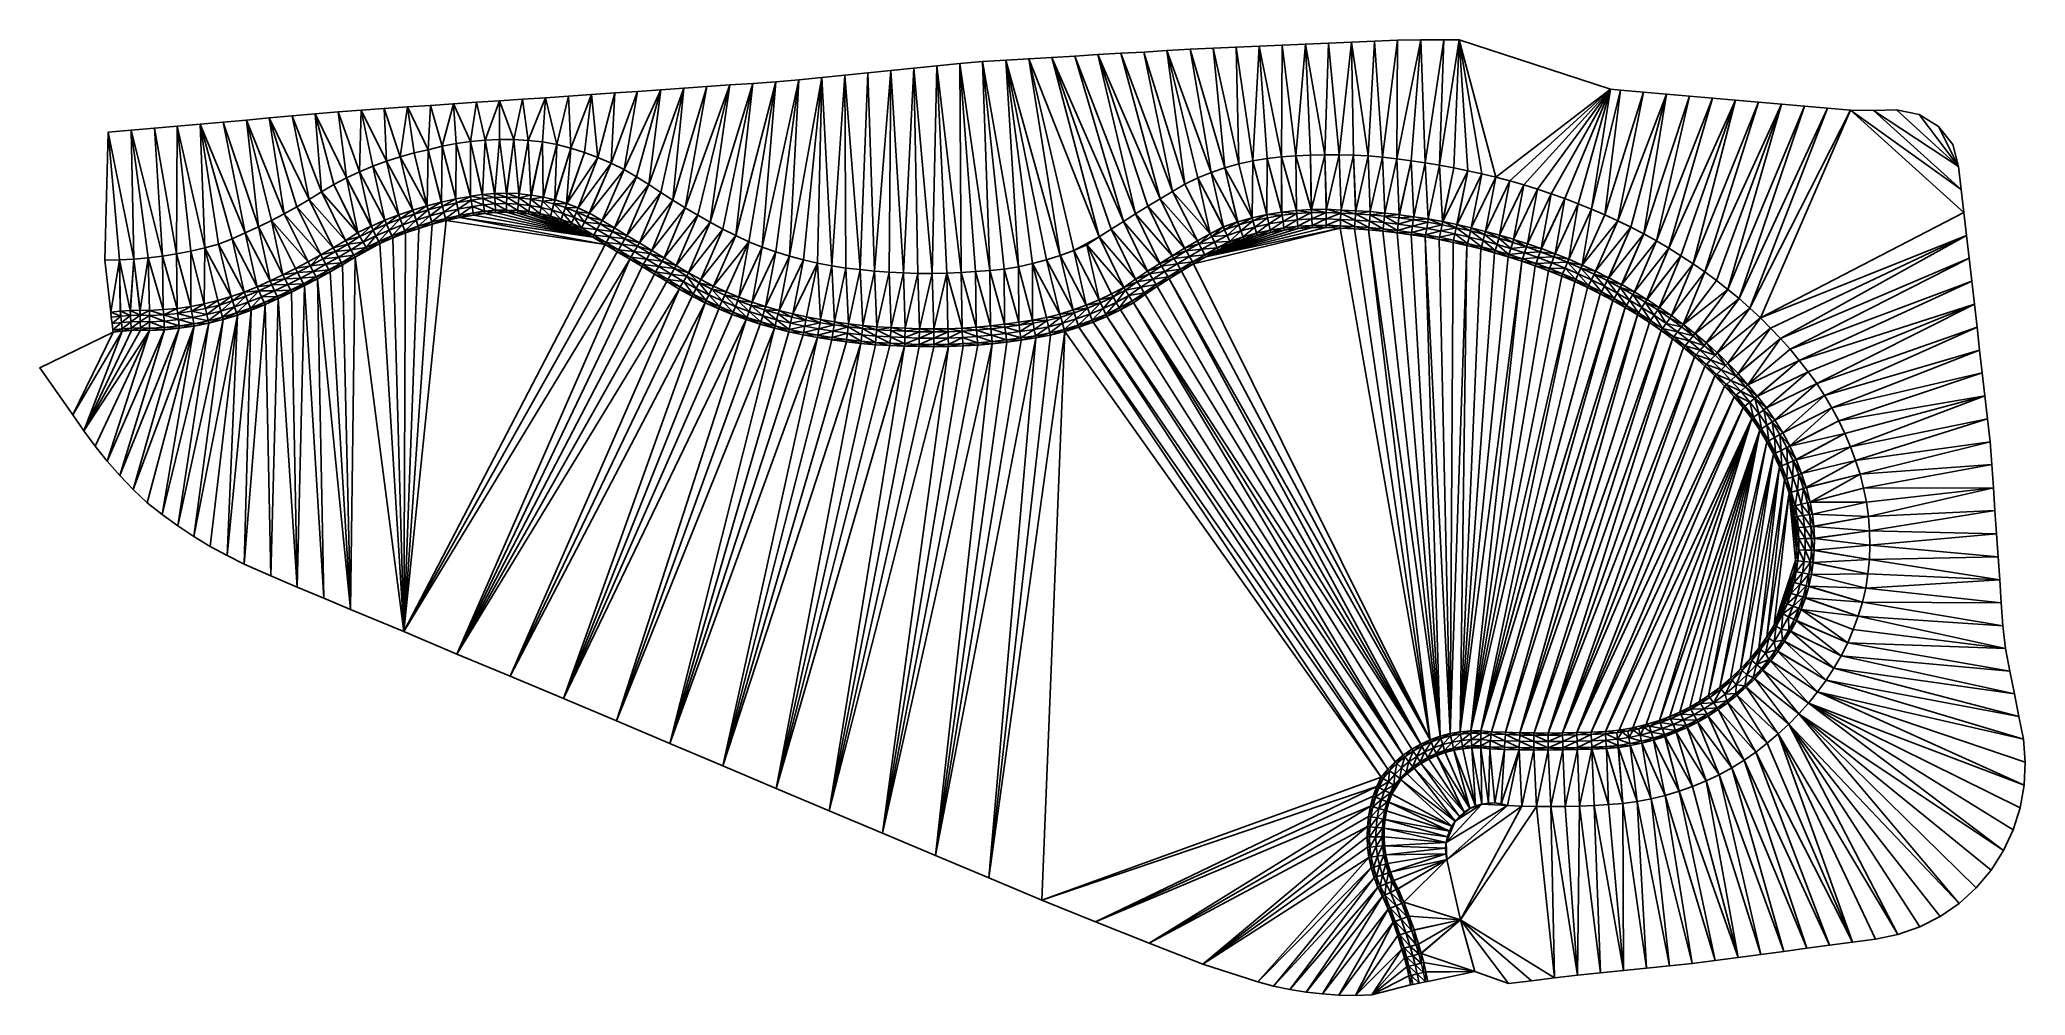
# Model space of a CAD drawing. Header units: metres. Extents: x 159042 to 159214, y 174724 to 174807.
import ezdxf

# ---------------------------------------------------------------- set-up
doc = ezdxf.new("R2010")
doc.units = ezdxf.units.M
doc.layers.add('_AFGEWERKT TEST', color=7, linetype='Continuous')

msp = doc.modelspace()

# ---------------------------------------------------------------- linework, layer by layer
at = {"layer": '_AFGEWERKT TEST', "color": 3, "true_color": 0x00ff00}
for points in [[(159142.06, 174805.76, 46.64), (159140.06, 174805.64, 46.64), (159143.9, 174795.07, 46.53)], [(159144.05, 174805.85, 46.64), (159142.06, 174805.76, 46.64), (159145.08, 174795.48, 46.53)], [(159145.08, 174795.48, 46.53), (159142.06, 174805.76, 46.64), (159143.9, 174795.07, 46.53)], [(159146.05, 174805.94, 46.64), (159144.05, 174805.85, 46.64), (159146.29, 174795.82, 46.53)], [(159146.29, 174795.82, 46.53), (159144.05, 174805.85, 46.64), (159145.08, 174795.48, 46.53)], [(159148.05, 174806.03, 46.63), (159146.05, 174805.94, 46.64), (159147.51, 174796.09, 46.54)], [(159146.05, 174805.94, 46.64), (159146.29, 174795.82, 46.53), (159147.51, 174796.09, 46.54)], [(159148.74, 174796.3, 46.54), (159148.05, 174806.03, 46.63), (159147.51, 174796.09, 46.54)], [(159150.05, 174806.11, 46.64), (159148.05, 174806.03, 46.63), (159149.98, 174796.44, 46.54)], [(159149.98, 174796.44, 46.54), (159148.05, 174806.03, 46.63), (159148.74, 174796.3, 46.54)], [(159151.23, 174796.51, 46.54), (159150.05, 174806.11, 46.64), (159149.98, 174796.44, 46.54)], [(159152.05, 174806.2, 46.64), (159150.05, 174806.11, 46.64), (159151.23, 174796.51, 46.54)], [(159152.05, 174806.2, 46.64), (159151.23, 174796.51, 46.54), (159152.48, 174796.58, 46.54)], [(159154.05, 174806.28, 46.64), (159152.05, 174806.2, 46.64), (159153.73, 174796.61, 46.54)], [(159153.73, 174796.61, 46.54), (159152.05, 174806.2, 46.64), (159152.48, 174796.58, 46.54)], [(159154.98, 174796.61, 46.55), (159154.05, 174806.28, 46.64), (159153.73, 174796.61, 46.54)], [(159156.04, 174806.37, 46.64), (159154.05, 174806.28, 46.64), (159154.98, 174796.61, 46.55)], [(159156.23, 174796.58, 46.55), (159156.04, 174806.37, 46.64), (159154.98, 174796.61, 46.55)], [(159158.04, 174806.46, 46.65), (159156.04, 174806.37, 46.64), (159157.48, 174796.51, 46.55)], [(159156.04, 174806.37, 46.64), (159156.23, 174796.58, 46.55), (159157.48, 174796.51, 46.55)], [(159158.72, 174796.4, 46.55), (159158.04, 174806.46, 46.65), (159157.48, 174796.51, 46.55)], [(159160.04, 174806.54, 46.65), (159158.04, 174806.46, 46.65), (159158.72, 174796.4, 46.55)], [(159159.96, 174796.26, 46.55), (159160.04, 174806.54, 46.65), (159158.72, 174796.4, 46.55)], [(159162.04, 174806.57, 46.66), (159160.04, 174806.54, 46.65), (159159.96, 174796.26, 46.55)], [(159161.2, 174796.09, 46.55), (159162.04, 174806.57, 46.66), (159159.96, 174796.26, 46.55)], [(159162.04, 174806.57, 46.66), (159161.2, 174796.09, 46.55), (159162.44, 174795.91, 46.55)], [(159164.04, 174806.58, 46.66), (159162.04, 174806.57, 46.66), (159162.44, 174795.91, 46.55)], [(159163.67, 174795.7, 46.55), (159164.04, 174806.58, 46.66), (159162.44, 174795.91, 46.55)], [(159165.37, 174806.59, 46.66), (159164.04, 174806.58, 46.66), (159163.67, 174795.7, 46.55)], [(159164.9, 174795.48, 46.55), (159165.37, 174806.59, 46.66), (159163.67, 174795.7, 46.55)], [(159166.12, 174795.23, 46.56), (159165.37, 174806.59, 46.66), (159164.9, 174795.48, 46.55)], [(159178.47, 174802.29, 46.66), (159165.37, 174806.59, 46.66), (159168.56, 174794.66, 46.56)], [(159168.56, 174794.66, 46.56), (159165.37, 174806.59, 46.66), (159167.34, 174794.96, 46.56)], [(159165.37, 174806.59, 46.66), (159166.12, 174795.23, 46.56), (159167.34, 174794.96, 46.56)], [(159118.12, 174804.11, 46.67), (159116.13, 174803.91, 46.67), (159117.23, 174786.36, 46.49)], [(159118.48, 174786.32, 46.49), (159118.12, 174804.11, 46.67), (159117.23, 174786.36, 46.49)], [(159120.11, 174804.31, 46.67), (159118.12, 174804.11, 46.67), (159119.73, 174786.32, 46.49)], [(159118.12, 174804.11, 46.67), (159118.48, 174786.32, 46.49), (159119.73, 174786.32, 46.49)], [(159120.11, 174804.31, 46.67), (159119.73, 174786.32, 46.49), (159120.98, 174786.34, 46.49)], [(159122.1, 174804.51, 46.67), (159120.11, 174804.31, 46.67), (159122.22, 174786.39, 46.49)], [(159120.11, 174804.31, 46.67), (159120.98, 174786.34, 46.49), (159122.22, 174786.39, 46.49)], [(159124.09, 174804.69, 46.67), (159122.1, 174804.51, 46.67), (159124.72, 174786.56, 46.49)], [(159122.1, 174804.51, 46.67), (159123.47, 174786.48, 46.49), (159124.72, 174786.56, 46.49)], [(159123.47, 174786.48, 46.49), (159122.1, 174804.51, 46.67), (159122.22, 174786.39, 46.49)], [(159126.09, 174804.81, 46.67), (159124.09, 174804.69, 46.67), (159127.2, 174786.9, 46.5)], [(159124.09, 174804.69, 46.67), (159124.72, 174786.56, 46.49), (159125.96, 174786.7, 46.49)], [(159124.09, 174804.69, 46.67), (159125.96, 174786.7, 46.49), (159127.2, 174786.9, 46.5)], [(159128.08, 174804.93, 46.67), (159126.09, 174804.81, 46.67), (159130.81, 174787.87, 46.51)], [(159126.09, 174804.81, 46.67), (159128.42, 174787.17, 46.5), (159129.62, 174787.49, 46.5)], [(159128.42, 174787.17, 46.5), (159126.09, 174804.81, 46.67), (159127.2, 174786.9, 46.5)], [(159126.09, 174804.81, 46.67), (159129.62, 174787.49, 46.5), (159130.81, 174787.87, 46.51)], [(159130.08, 174805.05, 46.68), (159128.08, 174804.93, 46.67), (159134.17, 174789.49, 46.52)], [(159134.17, 174789.49, 46.52), (159128.08, 174804.93, 46.67), (159131.98, 174788.31, 46.51)], [(159128.08, 174804.93, 46.67), (159130.81, 174787.87, 46.51), (159131.98, 174788.31, 46.51)], [(159132.07, 174805.17, 46.67), (159130.08, 174805.05, 46.68), (159136.28, 174790.82, 46.52)], [(159136.28, 174790.82, 46.52), (159130.08, 174805.05, 46.68), (159135.22, 174790.16, 46.52)], [(159135.22, 174790.16, 46.52), (159130.08, 174805.05, 46.68), (159134.17, 174789.49, 46.52)], [(159134.07, 174805.29, 46.66), (159132.07, 174805.17, 46.67), (159137.34, 174791.48, 46.52)], [(159137.34, 174791.48, 46.52), (159132.07, 174805.17, 46.67), (159136.28, 174790.82, 46.52)], [(159136.07, 174805.41, 46.65), (159134.07, 174805.29, 46.66), (159139.47, 174792.79, 46.52)], [(159139.47, 174792.79, 46.52), (159134.07, 174805.29, 46.66), (159138.4, 174792.14, 46.52)], [(159134.07, 174805.29, 46.66), (159137.34, 174791.48, 46.52), (159138.4, 174792.14, 46.52)], [(159138.06, 174805.52, 46.65), (159136.07, 174805.41, 46.65), (159140.54, 174793.43, 46.53)], [(159140.54, 174793.43, 46.53), (159136.07, 174805.41, 46.65), (159139.47, 174792.79, 46.52)], [(159140.06, 174805.64, 46.64), (159138.06, 174805.52, 46.65), (159141.61, 174794.07, 46.53)], [(159141.61, 174794.07, 46.53), (159138.06, 174805.52, 46.65), (159140.54, 174793.43, 46.53)], [(159143.9, 174795.07, 46.53), (159140.06, 174805.64, 46.64), (159142.74, 174794.6, 46.53)], [(159140.06, 174805.64, 46.64), (159141.61, 174794.07, 46.53), (159142.74, 174794.6, 46.53)], [(159096.2, 174802.25, 46.62), (159094.2, 174802.11, 46.61), (159093.02, 174795.32, 46.54)], [(159094.11, 174794.7, 46.54), (159096.2, 174802.25, 46.62), (159093.02, 174795.32, 46.54)], [(159095.16, 174794.02, 46.54), (159096.2, 174802.25, 46.62), (159094.11, 174794.7, 46.54)], [(159098.19, 174802.39, 46.63), (159095.16, 174794.02, 46.54), (159096.2, 174793.33, 46.54)], [(159095.16, 174794.02, 46.54), (159098.19, 174802.39, 46.63), (159096.2, 174802.25, 46.62)], [(159098.19, 174802.39, 46.63), (159096.2, 174793.33, 46.54), (159097.26, 174792.66, 46.53)], [(159100.19, 174802.52, 46.64), (159098.19, 174802.39, 46.63), (159097.26, 174792.66, 46.53)], [(159100.19, 174802.52, 46.64), (159097.26, 174792.66, 46.53), (159098.32, 174792.01, 46.53)], [(159102.18, 174802.66, 46.65), (159100.19, 174802.52, 46.64), (159098.32, 174792.01, 46.53)], [(159099.4, 174791.37, 46.52), (159102.18, 174802.66, 46.65), (159098.32, 174792.01, 46.53)], [(159102.18, 174802.66, 46.65), (159099.4, 174791.37, 46.52), (159100.49, 174790.76, 46.52)], [(159104.18, 174802.8, 46.65), (159102.18, 174802.66, 46.65), (159100.49, 174790.76, 46.52)], [(159104.18, 174802.8, 46.65), (159100.49, 174790.76, 46.52), (159101.59, 174790.17, 46.52)], [(159104.18, 174802.8, 46.65), (159101.59, 174790.17, 46.52), (159102.7, 174789.6, 46.51)], [(159106.17, 174802.93, 46.66), (159104.18, 174802.8, 46.65), (159102.7, 174789.6, 46.51)], [(159103.83, 174789.05, 46.51), (159106.17, 174802.93, 46.66), (159102.7, 174789.6, 46.51)], [(159106.17, 174802.93, 46.66), (159103.83, 174789.05, 46.51), (159104.99, 174788.6, 46.51)], [(159108.17, 174803.12, 46.66), (159106.17, 174802.93, 46.66), (159104.99, 174788.6, 46.51)], [(159108.17, 174803.12, 46.66), (159104.99, 174788.6, 46.51), (159106.17, 174788.19, 46.5)], [(159108.17, 174803.12, 46.66), (159106.17, 174788.19, 46.5), (159107.36, 174787.82, 46.5)], [(159108.57, 174787.5, 46.5), (159110.16, 174803.32, 46.66), (159107.36, 174787.82, 46.5)], [(159110.16, 174803.32, 46.66), (159108.17, 174803.12, 46.66), (159107.36, 174787.82, 46.5)], [(159110.16, 174803.32, 46.66), (159108.57, 174787.5, 46.5), (159109.78, 174787.22, 46.5)], [(159110.16, 174803.32, 46.66), (159109.78, 174787.22, 46.5), (159111.01, 174786.98, 46.5)], [(159112.15, 174803.52, 46.67), (159110.16, 174803.32, 46.66), (159111.01, 174786.98, 46.5)], [(159112.15, 174803.52, 46.67), (159111.01, 174786.98, 46.5), (159112.25, 174786.79, 46.5)], [(159113.49, 174786.65, 46.49), (159114.14, 174803.71, 46.67), (159112.15, 174803.52, 46.67)], [(159113.49, 174786.65, 46.49), (159112.15, 174803.52, 46.67), (159112.25, 174786.79, 46.5)], [(159114.14, 174803.71, 46.67), (159113.49, 174786.65, 46.49), (159114.73, 174786.52, 46.49)], [(159116.13, 174803.91, 46.67), (159114.14, 174803.71, 46.67), (159114.73, 174786.52, 46.49)], [(159116.13, 174803.91, 46.67), (159114.73, 174786.52, 46.49), (159115.98, 174786.43, 46.49)], [(159116.13, 174803.91, 46.67), (159115.98, 174786.43, 46.49), (159117.23, 174786.36, 46.49)], [(159169.77, 174794.34, 46.56), (159178.47, 174802.29, 46.66), (159168.56, 174794.66, 46.56)], [(159170.97, 174794.01, 46.56), (159178.47, 174802.29, 46.66), (159169.77, 174794.34, 46.56)], [(159178.47, 174802.29, 46.66), (159170.97, 174794.01, 46.56), (159172.16, 174793.63, 46.56)], [(159173.35, 174793.23, 46.56), (159178.47, 174802.29, 46.66), (159172.16, 174793.63, 46.56)], [(159174.52, 174792.81, 46.56), (159178.47, 174802.29, 46.66), (159173.35, 174793.23, 46.56)], [(159178.47, 174802.29, 46.66), (159174.52, 174792.81, 46.56), (159175.69, 174792.36, 46.56)], [(159176.85, 174791.89, 46.56), (159178.47, 174802.29, 46.66), (159175.69, 174792.36, 46.56)], [(159179.35, 174802.21, 46.67), (159178.47, 174802.29, 46.66), (159176.85, 174791.89, 46.56)], [(159072.25, 174800.63, 46.6), (159070.26, 174800.49, 46.61), (159072.43, 174796.06, 46.56)], [(159074.25, 174800.76, 46.59), (159072.25, 174800.63, 46.6), (159073.63, 174796.44, 46.55)], [(159073.63, 174796.44, 46.55), (159072.25, 174800.63, 46.6), (159072.43, 174796.06, 46.56)], [(159074.83, 174796.77, 46.55), (159074.25, 174800.76, 46.59), (159073.63, 174796.44, 46.55)], [(159076.05, 174797.05, 46.55), (159076.24, 174800.89, 46.59), (159074.25, 174800.76, 46.59)], [(159076.05, 174797.05, 46.55), (159074.25, 174800.76, 46.59), (159074.83, 174796.77, 46.55)], [(159076.24, 174800.89, 46.59), (159076.05, 174797.05, 46.55), (159077.27, 174797.35, 46.55)], [(159078.24, 174801.03, 46.59), (159076.24, 174800.89, 46.59), (159077.27, 174797.35, 46.55)], [(159078.49, 174797.58, 46.55), (159078.24, 174801.03, 46.59), (159077.27, 174797.35, 46.55)], [(159080.24, 174801.16, 46.58), (159078.24, 174801.03, 46.59), (159079.73, 174797.76, 46.55)], [(159079.73, 174797.76, 46.55), (159078.24, 174801.03, 46.59), (159078.49, 174797.58, 46.55)], [(159080.98, 174797.87, 46.55), (159080.24, 174801.16, 46.58), (159079.73, 174797.76, 46.55)], [(159080.98, 174797.87, 46.55), (159082.23, 174801.3, 46.58), (159080.24, 174801.16, 46.58)], [(159082.23, 174801.3, 46.58), (159080.98, 174797.87, 46.55), (159082.23, 174797.93, 46.55)], [(159084.23, 174801.43, 46.58), (159082.23, 174801.3, 46.58), (159083.47, 174797.92, 46.55)], [(159083.47, 174797.92, 46.55), (159082.23, 174801.3, 46.58), (159082.23, 174797.93, 46.55)], [(159084.72, 174797.86, 46.55), (159084.23, 174801.43, 46.58), (159083.47, 174797.92, 46.55)], [(159086.22, 174801.56, 46.59), (159084.23, 174801.43, 46.58), (159084.72, 174797.86, 46.55)], [(159085.96, 174797.73, 46.55), (159086.22, 174801.56, 46.59), (159084.72, 174797.86, 46.55)], [(159086.22, 174801.56, 46.59), (159085.96, 174797.73, 46.55), (159087.19, 174797.49, 46.55)], [(159088.22, 174801.7, 46.59), (159086.22, 174801.56, 46.59), (159087.19, 174797.49, 46.55)], [(159088.4, 174797.18, 46.55), (159088.22, 174801.7, 46.59), (159087.19, 174797.49, 46.55)], [(159090.21, 174801.84, 46.6), (159088.22, 174801.7, 46.59), (159088.4, 174797.18, 46.55)], [(159089.59, 174796.81, 46.55), (159090.21, 174801.84, 46.6), (159088.4, 174797.18, 46.55)], [(159090.76, 174796.37, 46.55), (159090.21, 174801.84, 46.6), (159089.59, 174796.81, 46.55)], [(159090.76, 174796.37, 46.55), (159092.21, 174801.97, 46.61), (159090.21, 174801.84, 46.6)], [(159092.21, 174801.97, 46.61), (159090.76, 174796.37, 46.55), (159091.9, 174795.88, 46.55)], [(159094.2, 174802.11, 46.61), (159092.21, 174801.97, 46.61), (159091.9, 174795.88, 46.55)], [(159093.02, 174795.32, 46.54), (159094.2, 174802.11, 46.61), (159091.9, 174795.88, 46.55)], [(159177.99, 174791.39, 46.56), (159179.35, 174802.21, 46.67), (159176.85, 174791.89, 46.56)], [(159181.34, 174802.04, 46.67), (159179.35, 174802.21, 46.67), (159177.99, 174791.39, 46.56)], [(159179.13, 174790.87, 46.56), (159181.34, 174802.04, 46.67), (159177.99, 174791.39, 46.56)], [(159183.33, 174801.87, 46.68), (159181.34, 174802.04, 46.67), (159179.13, 174790.87, 46.56)], [(159180.25, 174790.32, 46.56), (159183.33, 174801.87, 46.68), (159179.13, 174790.87, 46.56)], [(159183.33, 174801.87, 46.68), (159180.25, 174790.32, 46.56), (159181.36, 174789.75, 46.56)], [(159185.33, 174801.69, 46.69), (159183.33, 174801.87, 46.68), (159181.36, 174789.75, 46.56)], [(159182.46, 174789.14, 46.56), (159185.33, 174801.69, 46.69), (159181.36, 174789.75, 46.56)], [(159187.32, 174801.52, 46.7), (159185.33, 174801.69, 46.69), (159182.46, 174789.14, 46.56)], [(159183.53, 174788.51, 46.56), (159187.32, 174801.52, 46.7), (159182.46, 174789.14, 46.56)], [(159189.31, 174801.35, 46.7), (159187.32, 174801.52, 46.7), (159183.53, 174788.51, 46.56)], [(159184.59, 174787.85, 46.56), (159189.31, 174801.35, 46.7), (159183.53, 174788.51, 46.56)], [(159189.31, 174801.35, 46.7), (159184.59, 174787.85, 46.56), (159185.64, 174787.16, 46.56)], [(159191.3, 174801.18, 46.71), (159189.31, 174801.35, 46.7), (159185.64, 174787.16, 46.56)], [(159186.66, 174786.45, 46.56), (159191.3, 174801.18, 46.71), (159185.64, 174787.16, 46.56)], [(159193.3, 174801.01, 46.72), (159191.3, 174801.18, 46.71), (159186.66, 174786.45, 46.56)], [(159187.67, 174785.7, 46.56), (159193.3, 174801.01, 46.72), (159186.66, 174786.45, 46.56)], [(159188.66, 174784.94, 46.56), (159193.3, 174801.01, 46.72), (159187.67, 174785.7, 46.56)], [(159188.66, 174784.94, 46.56), (159195.29, 174800.83, 46.73), (159193.3, 174801.01, 46.72)], [(159195.29, 174800.83, 46.73), (159188.66, 174784.94, 46.56), (159189.62, 174784.14, 46.57)], [(159197.28, 174800.66, 46.74), (159195.29, 174800.83, 46.73), (159189.62, 174784.14, 46.57)], [(159190.56, 174783.31, 46.57), (159197.28, 174800.66, 46.74), (159189.62, 174784.14, 46.57)], [(159199.27, 174800.49, 46.75), (159197.28, 174800.66, 46.74), (159190.56, 174783.31, 46.57)], [(159052.33, 174798.92, 46.65), (159050.33, 174798.75, 46.65), (159053.03, 174787.82, 46.54)], [(159054.32, 174799.1, 46.65), (159052.33, 174798.92, 46.65), (159054.26, 174788.02, 46.54)], [(159052.33, 174798.92, 46.65), (159053.03, 174787.82, 46.54), (159054.26, 174788.02, 46.54)], [(159054.32, 174799.1, 46.65), (159054.26, 174788.02, 46.54), (159055.49, 174788.26, 46.54)], [(159056.31, 174799.27, 46.64), (159054.32, 174799.1, 46.65), (159056.7, 174788.54, 46.54)], [(159054.32, 174799.1, 46.65), (159055.49, 174788.26, 46.54), (159056.7, 174788.54, 46.54)], [(159058.3, 174799.45, 46.64), (159056.31, 174799.27, 46.64), (159060.21, 174789.83, 46.54)], [(159057.9, 174788.87, 46.54), (159056.31, 174799.27, 46.64), (159056.7, 174788.54, 46.54)], [(159056.31, 174799.27, 46.64), (159057.9, 174788.87, 46.54), (159059.06, 174789.33, 46.54)], [(159056.31, 174799.27, 46.64), (159059.06, 174789.33, 46.54), (159060.21, 174789.83, 46.54)], [(159060.3, 174799.62, 46.64), (159058.3, 174799.45, 46.64), (159061.35, 174790.35, 46.54)], [(159058.3, 174799.45, 46.64), (159060.21, 174789.83, 46.54), (159061.35, 174790.35, 46.54)], [(159062.29, 174799.8, 46.63), (159060.3, 174799.62, 46.64), (159063.57, 174791.49, 46.55)], [(159062.47, 174790.91, 46.55), (159060.3, 174799.62, 46.64), (159061.35, 174790.35, 46.54)], [(159060.3, 174799.62, 46.64), (159062.47, 174790.91, 46.55), (159063.57, 174791.49, 46.55)], [(159064.28, 174799.98, 46.62), (159062.29, 174799.8, 46.63), (159065.74, 174792.74, 46.55)], [(159062.29, 174799.8, 46.63), (159063.57, 174791.49, 46.55), (159064.66, 174792.1, 46.55)], [(159062.29, 174799.8, 46.63), (159064.66, 174792.1, 46.55), (159065.74, 174792.74, 46.55)], [(159066.27, 174800.15, 46.62), (159064.28, 174799.98, 46.62), (159066.8, 174793.4, 46.55)], [(159066.8, 174793.4, 46.55), (159064.28, 174799.98, 46.62), (159065.74, 174792.74, 46.55)], [(159068.26, 174800.33, 46.61), (159066.27, 174800.15, 46.62), (159068.98, 174794.61, 46.56)], [(159068.98, 174794.61, 46.56), (159066.27, 174800.15, 46.62), (159067.88, 174794.03, 46.56)], [(159066.27, 174800.15, 46.62), (159066.8, 174793.4, 46.55), (159067.88, 174794.03, 46.56)], [(159070.26, 174800.49, 46.61), (159068.26, 174800.33, 46.61), (159070.11, 174795.14, 46.56)], [(159070.11, 174795.14, 46.56), (159068.26, 174800.33, 46.61), (159068.98, 174794.61, 46.56)], [(159071.26, 174795.63, 46.56), (159070.26, 174800.49, 46.61), (159070.11, 174795.14, 46.56)], [(159070.26, 174800.49, 46.61), (159071.26, 174795.63, 46.56), (159072.43, 174796.06, 46.56)], [(159191.47, 174782.46, 46.58), (159199.27, 174800.49, 46.75), (159190.56, 174783.31, 46.57)], [(159209.09, 174791.6, 46.79), (159199.27, 174800.49, 46.75), (159191.47, 174782.46, 46.58)], [(159209.09, 174791.6, 46.79), (159208.86, 174793.59, 46.8), (159199.27, 174800.49, 46.75)], [(159208.86, 174793.59, 46.8), (159201.27, 174800.46, 46.76), (159199.27, 174800.49, 46.75)], [(159208.63, 174795.58, 46.8), (159203.27, 174800.5, 46.78), (159201.27, 174800.46, 46.76)], [(159208.86, 174793.59, 46.8), (159208.63, 174795.58, 46.8), (159201.27, 174800.46, 46.76)], [(159205.22, 174800.11, 46.79), (159203.27, 174800.5, 46.78), (159208.63, 174795.58, 46.8)], [(159206.91, 174799.06, 46.8), (159205.22, 174800.11, 46.79), (159208.63, 174795.58, 46.8)], [(159206.91, 174799.06, 46.8), (159208.63, 174795.58, 46.8), (159208.13, 174797.49, 46.81)], [(159048.34, 174798.57, 46.66), (159048.05, 174787.47, 46.55), (159049.3, 174787.49, 46.55)], [(159050.33, 174798.75, 46.65), (159048.34, 174798.57, 46.66), (159050.54, 174787.56, 46.55)], [(159048.34, 174798.57, 46.66), (159049.3, 174787.49, 46.55), (159050.54, 174787.56, 46.55)], [(159053.03, 174787.82, 46.54), (159050.33, 174798.75, 46.65), (159051.79, 174787.67, 46.54)], [(159050.33, 174798.75, 46.65), (159050.54, 174787.56, 46.55), (159051.79, 174787.67, 46.54)], [(159076.05, 174797.05, 46.55), (159077.21, 174792.51, 46.5), (159077.27, 174797.35, 46.55)], [(159077.21, 174792.51, 46.5), (159078.45, 174792.78, 46.5), (159077.27, 174797.35, 46.55)], [(159078.46, 174792.78, 46.5), (159078.49, 174797.58, 46.55), (159077.27, 174797.35, 46.55)], [(159078.45, 174792.78, 46.5), (159078.46, 174792.78, 46.5), (159077.27, 174797.35, 46.55)], [(159078.46, 174792.78, 46.5), (159079.71, 174793, 46.5), (159078.49, 174797.58, 46.55)], [(159079.72, 174793.01, 46.5), (159079.73, 174797.76, 46.55), (159078.49, 174797.58, 46.55)], [(159079.71, 174793, 46.5), (159079.72, 174793.01, 46.5), (159078.49, 174797.58, 46.55)], [(159079.72, 174793.01, 46.5), (159080.74, 174793.16, 46.51), (159079.73, 174797.76, 46.55)], [(159080.77, 174793.17, 46.51), (159080.98, 174797.87, 46.55), (159079.73, 174797.76, 46.55)], [(159080.74, 174793.16, 46.51), (159080.77, 174793.17, 46.51), (159079.73, 174797.76, 46.55)], [(159081.8, 174793.26, 46.51), (159080.98, 174797.87, 46.55), (159080.77, 174793.17, 46.51)], [(159080.98, 174797.87, 46.55), (159081.82, 174793.26, 46.51), (159082.23, 174797.93, 46.55)], [(159081.82, 174793.26, 46.51), (159080.98, 174797.87, 46.55), (159081.8, 174793.26, 46.51)], [(159081.82, 174793.26, 46.51), (159082.85, 174793.28, 46.51), (159082.23, 174797.93, 46.55)], [(159082.85, 174793.28, 46.51), (159083.47, 174797.92, 46.55), (159082.23, 174797.93, 46.55)], [(159082.85, 174793.28, 46.51), (159082.88, 174793.28, 46.51), (159083.47, 174797.92, 46.55)], [(159082.88, 174793.28, 46.51), (159083.91, 174793.24, 46.51), (159083.47, 174797.92, 46.55)], [(159083.91, 174793.24, 46.51), (159084.72, 174797.86, 46.55), (159083.47, 174797.92, 46.55)], [(159083.91, 174793.24, 46.51), (159083.93, 174793.23, 46.51), (159084.72, 174797.86, 46.55)], [(159083.93, 174793.23, 46.51), (159084.96, 174793.12, 46.51), (159084.72, 174797.86, 46.55)], [(159084.96, 174793.12, 46.51), (159085.96, 174797.73, 46.55), (159084.72, 174797.86, 46.55)], [(159084.99, 174793.12, 46.51), (159085.96, 174797.73, 46.55), (159084.96, 174793.12, 46.51)], [(159086.01, 174792.94, 46.51), (159085.96, 174797.73, 46.55), (159084.99, 174793.12, 46.51)], [(159085.96, 174797.73, 46.55), (159086.01, 174792.94, 46.51), (159087.19, 174797.49, 46.55)], [(159086.01, 174792.94, 46.51), (159086.03, 174792.94, 46.51), (159087.19, 174797.49, 46.55)], [(159086.03, 174792.94, 46.51), (159087.04, 174792.7, 46.51), (159087.19, 174797.49, 46.55)], [(159087.04, 174792.7, 46.51), (159088.4, 174797.18, 46.55), (159087.19, 174797.49, 46.55)], [(159087.04, 174792.7, 46.51), (159087.06, 174792.69, 46.51), (159088.4, 174797.18, 46.55)], [(159087.06, 174792.69, 46.51), (159088.05, 174792.38, 46.51), (159088.4, 174797.18, 46.55)], [(159088.05, 174792.38, 46.51), (159089.59, 174796.81, 46.55), (159088.4, 174797.18, 46.55)], [(159072.31, 174790.93, 46.51), (159071.26, 174795.63, 46.56), (159070.11, 174795.14, 46.56)], [(159071.26, 174795.63, 46.56), (159073.5, 174791.4, 46.51), (159072.43, 174796.06, 46.56)], [(159073.5, 174791.4, 46.51), (159071.26, 174795.63, 46.56), (159072.31, 174790.93, 46.51)], [(159074.72, 174791.81, 46.51), (159073.63, 174796.44, 46.55), (159072.43, 174796.06, 46.56)], [(159073.5, 174791.4, 46.51), (159073.52, 174791.4, 46.51), (159072.43, 174796.06, 46.56)], [(159073.52, 174791.4, 46.51), (159074.72, 174791.81, 46.51), (159072.43, 174796.06, 46.56)], [(159075.95, 174792.18, 46.51), (159074.83, 174796.77, 46.55), (159073.63, 174796.44, 46.55)], [(159074.72, 174791.81, 46.51), (159074.73, 174791.82, 46.51), (159073.63, 174796.44, 46.55)], [(159074.73, 174791.82, 46.51), (159075.95, 174792.18, 46.51), (159073.63, 174796.44, 46.55)], [(159075.96, 174792.19, 46.51), (159076.05, 174797.05, 46.55), (159074.83, 174796.77, 46.55)], [(159075.95, 174792.18, 46.51), (159075.96, 174792.19, 46.51), (159074.83, 174796.77, 46.55)], [(159077.19, 174792.5, 46.5), (159076.05, 174797.05, 46.55), (159075.96, 174792.19, 46.51)], [(159077.21, 174792.51, 46.5), (159076.05, 174797.05, 46.55), (159077.19, 174792.5, 46.5)], [(159088.05, 174792.38, 46.51), (159088.07, 174792.38, 46.51), (159089.59, 174796.81, 46.55)], [(159088.07, 174792.38, 46.51), (159090.76, 174796.37, 46.55), (159089.59, 174796.81, 46.55)], [(159089.04, 174792, 46.51), (159090.76, 174796.37, 46.55), (159088.07, 174792.38, 46.51)], [(159089.06, 174792, 46.51), (159090.76, 174796.37, 46.55), (159089.04, 174792, 46.51)], [(159090.76, 174796.37, 46.55), (159089.06, 174792, 46.51), (159091.9, 174795.88, 46.55)], [(159089.06, 174792, 46.51), (159090, 174791.56, 46.51), (159091.9, 174795.88, 46.55)], [(159090, 174791.56, 46.51), (159090.04, 174791.54, 46.51), (159091.9, 174795.88, 46.55)], [(159090.04, 174791.54, 46.51), (159093.02, 174795.32, 46.54), (159091.9, 174795.88, 46.55)], [(159146.18, 174790.79, 46.52), (159145.08, 174795.48, 46.53), (159143.9, 174795.07, 46.53)], [(159147.44, 174791.14, 46.52), (159146.29, 174795.82, 46.53), (159145.08, 174795.48, 46.53)], [(159146.18, 174790.79, 46.52), (159146.2, 174790.79, 46.52), (159145.08, 174795.48, 46.53)], [(159146.2, 174790.79, 46.52), (159147.44, 174791.14, 46.52), (159145.08, 174795.48, 46.53)], [(159146.29, 174795.82, 46.53), (159147.45, 174791.14, 46.52), (159147.51, 174796.09, 46.54)], [(159147.45, 174791.14, 46.52), (159146.29, 174795.82, 46.53), (159147.44, 174791.14, 46.52)], [(159147.45, 174791.14, 46.52), (159148.71, 174791.42, 46.52), (159147.51, 174796.09, 46.54)], [(159148.72, 174791.42, 46.52), (159148.74, 174796.3, 46.54), (159147.51, 174796.09, 46.54)], [(159148.71, 174791.42, 46.52), (159148.72, 174791.42, 46.52), (159147.51, 174796.09, 46.54)], [(159148.72, 174791.42, 46.52), (159149.99, 174791.64, 46.52), (159148.74, 174796.3, 46.54)], [(159149.99, 174791.64, 46.52), (159149.98, 174796.44, 46.54), (159148.74, 174796.3, 46.54)], [(159151.27, 174791.78, 46.52), (159151.23, 174796.51, 46.54), (159149.98, 174796.44, 46.54)], [(159149.99, 174791.64, 46.52), (159150, 174791.64, 46.52), (159149.98, 174796.44, 46.54)], [(159150, 174791.64, 46.52), (159151.27, 174791.78, 46.52), (159149.98, 174796.44, 46.54)], [(159151.23, 174796.51, 46.54), (159152.56, 174791.86, 46.52), (159152.48, 174796.58, 46.54)], [(159152.56, 174791.86, 46.52), (159151.23, 174796.51, 46.54), (159151.29, 174791.79, 46.52)], [(159151.29, 174791.79, 46.52), (159151.23, 174796.51, 46.54), (159151.27, 174791.78, 46.52)], [(159152.58, 174791.87, 46.52), (159153.73, 174796.61, 46.54), (159152.48, 174796.58, 46.54)], [(159152.56, 174791.86, 46.52), (159152.58, 174791.87, 46.52), (159152.48, 174796.58, 46.54)], [(159152.58, 174791.87, 46.52), (159153.85, 174791.88, 46.53), (159153.73, 174796.61, 46.54)], [(159153.87, 174791.88, 46.53), (159154.98, 174796.61, 46.55), (159153.73, 174796.61, 46.54)], [(159153.85, 174791.88, 46.53), (159153.87, 174791.88, 46.53), (159153.73, 174796.61, 46.54)], [(159153.87, 174791.88, 46.53), (159155.14, 174791.82, 46.53), (159154.98, 174796.61, 46.55)], [(159155.15, 174791.82, 46.53), (159156.23, 174796.58, 46.55), (159154.98, 174796.61, 46.55)], [(159155.14, 174791.82, 46.53), (159155.15, 174791.82, 46.53), (159154.98, 174796.61, 46.55)], [(159156.4, 174791.76, 46.53), (159156.23, 174796.58, 46.55), (159155.15, 174791.82, 46.53)], [(159156.23, 174796.58, 46.55), (159156.41, 174791.76, 46.53), (159157.48, 174796.51, 46.55)], [(159156.41, 174791.76, 46.53), (159156.23, 174796.58, 46.55), (159156.4, 174791.76, 46.53)], [(159156.41, 174791.76, 46.53), (159157.67, 174791.68, 46.53), (159157.48, 174796.51, 46.55)], [(159157.67, 174791.68, 46.53), (159157.67, 174791.68, 46.53), (159157.48, 174796.51, 46.55)], [(159157.67, 174791.68, 46.53), (159158.72, 174796.4, 46.55), (159157.48, 174796.51, 46.55)], [(159157.67, 174791.68, 46.53), (159158.93, 174791.56, 46.53), (159158.72, 174796.4, 46.55)], [(159158.93, 174791.56, 46.53), (159159.96, 174796.26, 46.55), (159158.72, 174796.4, 46.55)], [(159158.93, 174791.56, 46.53), (159158.93, 174791.56, 46.53), (159159.96, 174796.26, 46.55)], [(159158.93, 174791.56, 46.53), (159160.18, 174791.42, 46.53), (159159.96, 174796.26, 46.55)], [(159160.18, 174791.42, 46.53), (159161.2, 174796.09, 46.55), (159159.96, 174796.26, 46.55)], [(159160.19, 174791.41, 46.53), (159161.2, 174796.09, 46.55), (159160.18, 174791.42, 46.53)], [(159161.44, 174791.24, 46.53), (159161.2, 174796.09, 46.55), (159160.19, 174791.41, 46.53)], [(159161.2, 174796.09, 46.55), (159161.44, 174791.24, 46.53), (159162.44, 174795.91, 46.55)], [(159161.44, 174791.24, 46.53), (159161.45, 174791.24, 46.53), (159162.44, 174795.91, 46.55)], [(159161.45, 174791.24, 46.53), (159162.69, 174791.04, 46.53), (159162.44, 174795.91, 46.55)], [(159162.69, 174791.04, 46.53), (159163.67, 174795.7, 46.55), (159162.44, 174795.91, 46.55)], [(159162.69, 174791.04, 46.53), (159162.7, 174791.04, 46.53), (159163.67, 174795.7, 46.55)], [(159162.7, 174791.04, 46.53), (159163.94, 174790.81, 46.54), (159163.67, 174795.7, 46.55)], [(159163.94, 174790.81, 46.54), (159164.9, 174795.48, 46.55), (159163.67, 174795.7, 46.55)], [(159163.94, 174790.81, 46.54), (159163.95, 174790.81, 46.54), (159164.9, 174795.48, 46.55)], [(159163.95, 174790.81, 46.54), (159166.12, 174795.23, 46.56), (159164.9, 174795.48, 46.55)], [(159066.8, 174793.4, 46.55), (159069.93, 174789.84, 46.52), (159067.88, 174794.03, 46.56)], [(159069.97, 174789.86, 46.52), (159068.98, 174794.61, 46.56), (159067.88, 174794.03, 46.56)], [(159069.93, 174789.84, 46.52), (159069.97, 174789.86, 46.52), (159067.88, 174794.03, 46.56)], [(159071.13, 174790.42, 46.52), (159070.11, 174795.14, 46.56), (159068.98, 174794.61, 46.56)], [(159071.12, 174790.42, 46.52), (159071.13, 174790.42, 46.52), (159068.98, 174794.61, 46.56)], [(159069.97, 174789.86, 46.52), (159071.12, 174790.42, 46.52), (159068.98, 174794.61, 46.56)], [(159071.13, 174790.42, 46.52), (159072.3, 174790.93, 46.51), (159070.11, 174795.14, 46.56)], [(159072.3, 174790.93, 46.51), (159072.31, 174790.93, 46.51), (159070.11, 174795.14, 46.56)], [(159090.04, 174791.54, 46.51), (159091.12, 174790.9, 46.51), (159093.02, 174795.32, 46.54)], [(159091.12, 174790.9, 46.51), (159091.12, 174790.9, 46.51), (159093.02, 174795.32, 46.54)], [(159091.12, 174790.9, 46.51), (159094.11, 174794.7, 46.54), (159093.02, 174795.32, 46.54)], [(159091.12, 174790.9, 46.51), (159092.19, 174790.26, 46.5), (159094.11, 174794.7, 46.54)], [(159092.19, 174790.26, 46.5), (159095.16, 174794.02, 46.54), (159094.11, 174794.7, 46.54)], [(159092.2, 174790.26, 46.5), (159095.16, 174794.02, 46.54), (159092.19, 174790.26, 46.5)], [(159093.27, 174789.61, 46.5), (159095.16, 174794.02, 46.54), (159092.2, 174790.26, 46.5)], [(159095.16, 174794.02, 46.54), (159093.27, 174789.61, 46.5), (159096.2, 174793.33, 46.54)], [(159143.8, 174789.76, 46.51), (159141.61, 174794.07, 46.53), (159140.54, 174793.43, 46.53)], [(159141.61, 174794.07, 46.53), (159143.8, 174789.76, 46.51), (159142.74, 174794.6, 46.53)], [(159143.8, 174789.76, 46.51), (159141.61, 174794.07, 46.53), (159143.8, 174789.76, 46.51)], [(159144.96, 174790.37, 46.52), (159143.9, 174795.07, 46.53), (159142.74, 174794.6, 46.53)], [(159144.92, 174790.36, 46.52), (159144.96, 174790.37, 46.52), (159142.74, 174794.6, 46.53)], [(159143.8, 174789.76, 46.51), (159144.92, 174790.36, 46.52), (159142.74, 174794.6, 46.53)], [(159144.96, 174790.37, 46.52), (159146.18, 174790.79, 46.52), (159143.9, 174795.07, 46.53)], [(159165.18, 174790.55, 46.54), (159166.12, 174795.23, 46.56), (159163.95, 174790.81, 46.54)], [(159165.19, 174790.55, 46.54), (159166.12, 174795.23, 46.56), (159165.18, 174790.55, 46.54)], [(159166.12, 174795.23, 46.56), (159165.19, 174790.55, 46.54), (159167.34, 174794.96, 46.56)], [(159165.19, 174790.55, 46.54), (159166.42, 174790.27, 46.54), (159167.34, 174794.96, 46.56)], [(159166.42, 174790.27, 46.54), (159166.42, 174790.27, 46.54), (159167.34, 174794.96, 46.56)], [(159166.42, 174790.27, 46.54), (159168.56, 174794.66, 46.56), (159167.34, 174794.96, 46.56)], [(159166.42, 174790.27, 46.54), (159167.65, 174789.97, 46.54), (159168.56, 174794.66, 46.56)], [(159167.65, 174789.97, 46.54), (159169.77, 174794.34, 46.56), (159168.56, 174794.66, 46.56)], [(159167.65, 174789.97, 46.54), (159167.65, 174789.97, 46.54), (159168.56, 174794.66, 46.56)], [(159167.65, 174789.97, 46.54), (159168.87, 174789.64, 46.55), (159169.77, 174794.34, 46.56)], [(159168.87, 174789.64, 46.55), (159168.88, 174789.64, 46.55), (159169.77, 174794.34, 46.56)], [(159168.88, 174789.64, 46.55), (159170.97, 174794.01, 46.56), (159169.77, 174794.34, 46.56)], [(159170.09, 174789.28, 46.55), (159170.97, 174794.01, 46.56), (159168.88, 174789.64, 46.55)], [(159170.97, 174794.01, 46.56), (159170.09, 174789.27, 46.55), (159172.16, 174793.63, 46.56)], [(159170.09, 174789.27, 46.55), (159170.97, 174794.01, 46.56), (159170.09, 174789.28, 46.55)], [(159170.09, 174789.27, 46.55), (159171.3, 174788.89, 46.55), (159172.16, 174793.63, 46.56)], [(159171.3, 174788.89, 46.55), (159173.35, 174793.23, 46.56), (159172.16, 174793.63, 46.56)], [(159063.57, 174791.49, 46.55), (159066.74, 174787.93, 46.52), (159064.66, 174792.1, 46.55)], [(159064.66, 174792.1, 46.55), (159067.82, 174788.55, 46.52), (159065.74, 174792.74, 46.55)], [(159066.74, 174787.93, 46.52), (159067.82, 174788.55, 46.52), (159064.66, 174792.1, 46.55)], [(159068.88, 174789.18, 46.52), (159066.8, 174793.4, 46.55), (159065.74, 174792.74, 46.55)], [(159067.82, 174788.55, 46.52), (159068.88, 174789.18, 46.52), (159065.74, 174792.74, 46.55)], [(159069.93, 174789.84, 46.52), (159066.8, 174793.4, 46.55), (159068.88, 174789.18, 46.52)], [(159075.95, 174792.18, 46.51), (159074.73, 174791.82, 46.51), (159074.84, 174791.47, 46.14)], [(159075.95, 174792.18, 46.51), (159074.84, 174791.47, 46.14), (159076.06, 174791.84, 46.14)], [(159075.96, 174792.19, 46.51), (159075.95, 174792.18, 46.51), (159076.06, 174791.84, 46.14)], [(159077.19, 174792.5, 46.5), (159075.96, 174792.19, 46.51), (159076.06, 174791.84, 46.14)], [(159077.29, 174792.16, 46.14), (159077.19, 174792.5, 46.5), (159076.06, 174791.84, 46.14)], [(159076.21, 174791.31, 46.14), (159077.29, 174792.16, 46.14), (159076.06, 174791.84, 46.14)], [(159076.21, 174791.31, 46.14), (159077.42, 174791.62, 46.14), (159077.29, 174792.16, 46.14)], [(159077.21, 174792.51, 46.5), (159077.19, 174792.5, 46.5), (159077.29, 174792.16, 46.14)], [(159078.45, 174792.78, 46.5), (159077.21, 174792.51, 46.5), (159077.29, 174792.16, 46.14)], [(159078.52, 174792.43, 46.15), (159078.45, 174792.78, 46.5), (159077.29, 174792.16, 46.14)], [(159077.42, 174791.62, 46.14), (159078.52, 174792.43, 46.15), (159077.29, 174792.16, 46.14)], [(159077.42, 174791.62, 46.14), (159078.64, 174791.89, 46.15), (159078.52, 174792.43, 46.15)], [(159078.46, 174792.78, 46.5), (159078.45, 174792.78, 46.5), (159078.52, 174792.43, 46.15)], [(159079.71, 174793, 46.5), (159078.46, 174792.78, 46.5), (159078.52, 174792.43, 46.15)], [(159079.77, 174792.66, 46.15), (159079.71, 174793, 46.5), (159078.52, 174792.43, 46.15)], [(159078.64, 174791.89, 46.15), (159079.77, 174792.66, 46.15), (159078.52, 174792.43, 46.15)], [(159079.87, 174792.11, 46.15), (159079.77, 174792.66, 46.15), (159078.64, 174791.89, 46.15)], [(159079.87, 174792.11, 46.15), (159078.64, 174791.89, 46.15), (159078.75, 174791.35, 46.15)], [(159079.96, 174791.57, 46.15), (159079.87, 174792.11, 46.15), (159078.75, 174791.35, 46.15)], [(159079.72, 174793.01, 46.5), (159079.71, 174793, 46.5), (159079.77, 174792.66, 46.15)], [(159080.74, 174793.16, 46.51), (159079.72, 174793.01, 46.5), (159080.8, 174792.81, 46.15)], [(159079.72, 174793.01, 46.5), (159079.77, 174792.66, 46.15), (159080.8, 174792.81, 46.15)], [(159079.77, 174792.66, 46.15), (159080.86, 174792.26, 46.15), (159080.8, 174792.81, 46.15)], [(159079.77, 174792.66, 46.15), (159079.87, 174792.11, 46.15), (159080.86, 174792.26, 46.15)], [(159080.86, 174792.26, 46.15), (159079.87, 174792.11, 46.15), (159080.92, 174791.72, 46.15)], [(159079.87, 174792.11, 46.15), (159079.96, 174791.57, 46.15), (159080.92, 174791.72, 46.15)], [(159080.77, 174793.17, 46.51), (159080.74, 174793.16, 46.51), (159080.8, 174792.81, 46.15)], [(159081.8, 174793.26, 46.51), (159080.77, 174793.17, 46.51), (159081.83, 174792.9, 46.15)], [(159081.83, 174792.9, 46.15), (159080.77, 174793.17, 46.51), (159080.8, 174792.81, 46.15)], [(159081.85, 174792.35, 46.15), (159081.83, 174792.9, 46.15), (159080.8, 174792.81, 46.15)], [(159080.86, 174792.26, 46.15), (159081.85, 174792.35, 46.15), (159080.8, 174792.81, 46.15)], [(159081.85, 174792.35, 46.15), (159080.86, 174792.26, 46.15), (159081.88, 174791.8, 46.15)], [(159081.88, 174791.8, 46.15), (159080.86, 174792.26, 46.15), (159080.92, 174791.72, 46.15)], [(159081.82, 174793.26, 46.51), (159081.8, 174793.26, 46.51), (159081.83, 174792.9, 46.15)], [(159082.85, 174793.28, 46.51), (159081.82, 174793.26, 46.51), (159082.86, 174792.92, 46.15)], [(159082.86, 174792.92, 46.15), (159081.82, 174793.26, 46.51), (159081.83, 174792.9, 46.15)], [(159082.85, 174792.37, 46.15), (159082.86, 174792.92, 46.15), (159081.83, 174792.9, 46.15)], [(159081.85, 174792.35, 46.15), (159082.85, 174792.37, 46.15), (159081.83, 174792.9, 46.15)], [(159082.85, 174792.37, 46.15), (159081.85, 174792.35, 46.15), (159082.85, 174791.82, 46.15)], [(159082.85, 174791.82, 46.15), (159081.85, 174792.35, 46.15), (159081.88, 174791.8, 46.15)], [(159082.88, 174793.28, 46.51), (159082.85, 174793.28, 46.51), (159082.86, 174792.92, 46.15)], [(159082.85, 174792.37, 46.15), (159083.85, 174792.33, 46.15), (159082.86, 174792.92, 46.15)], [(159083.85, 174792.33, 46.15), (159082.85, 174792.37, 46.15), (159083.81, 174791.78, 46.15)], [(159083.81, 174791.78, 46.15), (159082.85, 174792.37, 46.15), (159082.85, 174791.82, 46.15)], [(159083.9, 174792.88, 46.15), (159082.88, 174793.28, 46.51), (159082.86, 174792.92, 46.15)], [(159083.85, 174792.33, 46.15), (159083.9, 174792.88, 46.15), (159082.86, 174792.92, 46.15)], [(159083.91, 174793.24, 46.51), (159082.88, 174793.28, 46.51), (159083.9, 174792.88, 46.15)], [(159084.77, 174791.68, 46.15), (159083.85, 174792.33, 46.15), (159083.81, 174791.78, 46.15)], [(159083.85, 174792.33, 46.15), (159084.85, 174792.22, 46.15), (159083.9, 174792.88, 46.15)], [(159084.77, 174791.68, 46.15), (159084.85, 174792.22, 46.15), (159083.85, 174792.33, 46.15)], [(159083.93, 174793.23, 46.51), (159083.91, 174793.24, 46.51), (159083.9, 174792.88, 46.15)], [(159084.96, 174793.12, 46.51), (159083.93, 174793.23, 46.51), (159083.9, 174792.88, 46.15)], [(159084.92, 174792.77, 46.15), (159084.96, 174793.12, 46.51), (159083.9, 174792.88, 46.15)], [(159084.85, 174792.22, 46.15), (159084.92, 174792.77, 46.15), (159083.9, 174792.88, 46.15)], [(159084.85, 174792.22, 46.15), (159084.77, 174791.68, 46.15), (159085.72, 174791.51, 46.15)], [(159084.92, 174792.77, 46.15), (159084.85, 174792.22, 46.15), (159085.83, 174792.05, 46.15)], [(159085.83, 174792.05, 46.15), (159084.85, 174792.22, 46.15), (159085.72, 174791.51, 46.15)], [(159086.01, 174792.94, 46.51), (159084.99, 174793.12, 46.51), (159084.92, 174792.77, 46.15)], [(159084.99, 174793.12, 46.51), (159084.96, 174793.12, 46.51), (159084.92, 174792.77, 46.15)], [(159086.01, 174792.94, 46.51), (159084.92, 174792.77, 46.15), (159085.95, 174792.59, 46.15)], [(159084.92, 174792.77, 46.15), (159085.83, 174792.05, 46.15), (159085.95, 174792.59, 46.15)], [(159086.65, 174791.29, 46.16), (159085.83, 174792.05, 46.15), (159085.72, 174791.51, 46.15)], [(159085.83, 174792.05, 46.15), (159086.8, 174791.82, 46.16), (159085.95, 174792.59, 46.15)], [(159086.8, 174791.82, 46.16), (159085.83, 174792.05, 46.15), (159086.65, 174791.29, 46.16)], [(159087.04, 174792.7, 46.51), (159086.03, 174792.94, 46.51), (159085.95, 174792.59, 46.15)], [(159086.03, 174792.94, 46.51), (159086.01, 174792.94, 46.51), (159085.95, 174792.59, 46.15)], [(159086.95, 174792.35, 46.16), (159087.04, 174792.7, 46.51), (159085.95, 174792.59, 46.15)], [(159086.8, 174791.82, 46.16), (159086.95, 174792.35, 46.16), (159085.95, 174792.59, 46.15)], [(159086.8, 174791.82, 46.16), (159087.76, 174791.53, 46.16), (159086.95, 174792.35, 46.16)], [(159087.06, 174792.69, 46.51), (159087.04, 174792.7, 46.51), (159086.95, 174792.35, 46.16)], [(159088.05, 174792.38, 46.51), (159087.06, 174792.69, 46.51), (159086.95, 174792.35, 46.16)], [(159087.95, 174792.04, 46.16), (159088.05, 174792.38, 46.51), (159086.95, 174792.35, 46.16)], [(159087.76, 174791.53, 46.16), (159087.95, 174792.04, 46.16), (159086.95, 174792.35, 46.16)], [(159087.76, 174791.53, 46.16), (159088.69, 174791.17, 46.16), (159087.95, 174792.04, 46.16)], [(159089.04, 174792, 46.51), (159088.07, 174792.38, 46.51), (159087.95, 174792.04, 46.16)], [(159088.07, 174792.38, 46.51), (159088.05, 174792.38, 46.51), (159087.95, 174792.04, 46.16)], [(159088.69, 174791.17, 46.16), (159088.91, 174791.67, 46.16), (159087.95, 174792.04, 46.16)], [(159088.91, 174791.67, 46.16), (159089.04, 174792, 46.51), (159087.95, 174792.04, 46.16)], [(159090, 174791.56, 46.51), (159089.06, 174792, 46.51), (159088.91, 174791.67, 46.16)], [(159089.06, 174792, 46.51), (159089.04, 174792, 46.51), (159088.91, 174791.67, 46.16)], [(159093.27, 174789.61, 46.5), (159094.35, 174788.97, 46.5), (159096.2, 174793.33, 46.54)], [(159093.27, 174789.61, 46.5), (159093.27, 174789.61, 46.5), (159096.2, 174793.33, 46.54)], [(159096.2, 174793.33, 46.54), (159094.35, 174788.97, 46.5), (159097.26, 174792.66, 46.53)], [(159094.35, 174788.97, 46.5), (159095.42, 174788.32, 46.5), (159097.26, 174792.66, 46.53)], [(159094.35, 174788.97, 46.5), (159094.35, 174788.97, 46.5), (159097.26, 174792.66, 46.53)], [(159097.26, 174792.66, 46.53), (159095.42, 174788.32, 46.5), (159098.32, 174792.01, 46.53)], [(159095.42, 174788.32, 46.5), (159095.42, 174788.32, 46.5), (159098.32, 174792.01, 46.53)], [(159095.42, 174788.32, 46.5), (159096.49, 174787.67, 46.5), (159098.32, 174792.01, 46.53)], [(159096.49, 174787.67, 46.5), (159099.4, 174791.37, 46.52), (159098.32, 174792.01, 46.53)], [(159137.34, 174791.48, 46.52), (159140.5, 174787.86, 46.51), (159138.4, 174792.14, 46.52)], [(159141.59, 174788.51, 46.51), (159139.47, 174792.79, 46.52), (159138.4, 174792.14, 46.52)], [(159140.5, 174787.86, 46.51), (159140.5, 174787.86, 46.51), (159138.4, 174792.14, 46.52)], [(159140.5, 174787.86, 46.51), (159141.59, 174788.51, 46.51), (159138.4, 174792.14, 46.52)], [(159142.69, 174789.14, 46.51), (159140.54, 174793.43, 46.53), (159139.47, 174792.79, 46.52)], [(159141.59, 174788.51, 46.51), (159142.69, 174789.14, 46.51), (159139.47, 174792.79, 46.52)], [(159141.59, 174788.51, 46.51), (159141.59, 174788.51, 46.51), (159139.47, 174792.79, 46.52)], [(159142.69, 174789.14, 46.51), (159142.69, 174789.15, 46.51), (159140.54, 174793.43, 46.53)], [(159142.69, 174789.15, 46.51), (159143.8, 174789.76, 46.51), (159140.54, 174793.43, 46.53)], [(159171.3, 174788.89, 46.55), (159171.3, 174788.89, 46.55), (159173.35, 174793.23, 46.56)], [(159171.3, 174788.89, 46.55), (159172.49, 174788.47, 46.55), (159173.35, 174793.23, 46.56)], [(159172.49, 174788.47, 46.55), (159174.52, 174792.81, 46.56), (159173.35, 174793.23, 46.56)], [(159172.49, 174788.47, 46.55), (159172.5, 174788.47, 46.55), (159174.52, 174792.81, 46.56)], [(159172.5, 174788.47, 46.55), (159173.68, 174788.02, 46.55), (159174.52, 174792.81, 46.56)], [(159174.52, 174792.81, 46.56), (159173.68, 174788.02, 46.55), (159175.69, 174792.36, 46.56)], [(159173.68, 174788.02, 46.55), (159173.69, 174788.02, 46.55), (159175.69, 174792.36, 46.56)], [(159173.69, 174788.02, 46.55), (159174.86, 174787.55, 46.55), (159175.69, 174792.36, 46.56)], [(159174.86, 174787.55, 46.55), (159176.85, 174791.89, 46.56), (159175.69, 174792.36, 46.56)], [(159060.21, 174789.83, 46.54), (159062.35, 174785.68, 46.52), (159061.35, 174790.35, 46.54)], [(159063.46, 174786.21, 46.52), (159062.47, 174790.91, 46.55), (159061.35, 174790.35, 46.54)], [(159062.35, 174785.68, 46.52), (159063.46, 174786.21, 46.52), (159061.35, 174790.35, 46.54)], [(159062.47, 174790.91, 46.55), (159065.65, 174787.33, 46.52), (159063.57, 174791.49, 46.55)], [(159064.56, 174786.76, 46.52), (159062.47, 174790.91, 46.55), (159063.46, 174786.21, 46.52)], [(159065.65, 174787.33, 46.52), (159062.47, 174790.91, 46.55), (159064.56, 174786.76, 46.52)], [(159065.65, 174787.33, 46.52), (159066.74, 174787.93, 46.52), (159063.57, 174791.49, 46.55)], [(159071.12, 174790.42, 46.52), (159069.97, 174789.86, 46.52), (159070.14, 174789.52, 46.13)], [(159071.12, 174790.42, 46.52), (159070.14, 174789.52, 46.13), (159071.28, 174790.07, 46.14)], [(159071.13, 174790.42, 46.52), (159071.12, 174790.42, 46.52), (159071.28, 174790.07, 46.14)], [(159072.3, 174790.93, 46.51), (159071.13, 174790.42, 46.52), (159071.28, 174790.07, 46.14)], [(159072.45, 174790.58, 46.14), (159072.3, 174790.93, 46.51), (159071.28, 174790.07, 46.14)], [(159071.53, 174789.58, 46.14), (159072.45, 174790.58, 46.14), (159071.28, 174790.07, 46.14)], [(159071.53, 174789.58, 46.14), (159072.67, 174790.08, 46.14), (159072.45, 174790.58, 46.14)], [(159072.31, 174790.93, 46.51), (159072.3, 174790.93, 46.51), (159072.45, 174790.58, 46.14)], [(159073.5, 174791.4, 46.51), (159072.31, 174790.93, 46.51), (159072.45, 174790.58, 46.14)], [(159073.64, 174791.05, 46.14), (159073.5, 174791.4, 46.51), (159072.45, 174790.58, 46.14)], [(159072.67, 174790.08, 46.14), (159073.64, 174791.05, 46.14), (159072.45, 174790.58, 46.14)], [(159072.67, 174790.08, 46.14), (159073.83, 174790.53, 46.14), (159073.64, 174791.05, 46.14)], [(159073.83, 174790.53, 46.14), (159072.67, 174790.08, 46.14), (159072.9, 174789.58, 46.14)], [(159074.03, 174790.02, 46.14), (159073.83, 174790.53, 46.14), (159072.9, 174789.58, 46.14)], [(159073.52, 174791.4, 46.51), (159073.5, 174791.4, 46.51), (159073.64, 174791.05, 46.14)], [(159074.72, 174791.81, 46.51), (159073.52, 174791.4, 46.51), (159073.64, 174791.05, 46.14)], [(159074.84, 174791.47, 46.14), (159074.72, 174791.81, 46.51), (159073.64, 174791.05, 46.14)], [(159073.83, 174790.53, 46.14), (159074.84, 174791.47, 46.14), (159073.64, 174791.05, 46.14)], [(159075.01, 174790.94, 46.14), (159074.84, 174791.47, 46.14), (159073.83, 174790.53, 46.14)], [(159075.01, 174790.94, 46.14), (159073.83, 174790.53, 46.14), (159074.03, 174790.02, 46.14)], [(159077.6, 174790.9, 46.34), (159073.93, 174755.26, 46.6), (159091.38, 174788.84, 46.36)], [(159073.93, 174755.26, 46.6), (159077.6, 174790.9, 46.34), (159076.41, 174790.59, 46.34)], [(159075.24, 174790.23, 46.34), (159073.93, 174755.26, 46.6), (159076.41, 174790.59, 46.34)], [(159073.93, 174755.26, 46.6), (159075.24, 174790.23, 46.34), (159074.1, 174789.83, 46.34)], [(159075.18, 174790.42, 46.14), (159075.01, 174790.94, 46.14), (159074.03, 174790.02, 46.14)], [(159074.1, 174789.83, 46.34), (159075.18, 174790.42, 46.14), (159074.03, 174790.02, 46.14)], [(159075.24, 174790.23, 46.34), (159075.18, 174790.42, 46.14), (159074.1, 174789.83, 46.34)], [(159074.73, 174791.82, 46.51), (159074.72, 174791.81, 46.51), (159074.84, 174791.47, 46.14)], [(159074.84, 174791.47, 46.14), (159075.01, 174790.94, 46.14), (159076.06, 174791.84, 46.14)], [(159075.01, 174790.94, 46.14), (159076.21, 174791.31, 46.14), (159076.06, 174791.84, 46.14)], [(159075.01, 174790.94, 46.14), (159075.18, 174790.42, 46.14), (159076.21, 174791.31, 46.14)], [(159076.21, 174791.31, 46.14), (159075.18, 174790.42, 46.14), (159076.36, 174790.78, 46.14)], [(159075.18, 174790.42, 46.14), (159075.24, 174790.23, 46.34), (159076.36, 174790.78, 46.14)], [(159075.24, 174790.23, 46.34), (159076.41, 174790.59, 46.34), (159076.36, 174790.78, 46.14)], [(159077.42, 174791.62, 46.14), (159076.21, 174791.31, 46.14), (159076.36, 174790.78, 46.14)], [(159077.55, 174791.09, 46.14), (159077.42, 174791.62, 46.14), (159076.36, 174790.78, 46.14)], [(159076.41, 174790.59, 46.34), (159077.55, 174791.09, 46.14), (159076.36, 174790.78, 46.14)], [(159076.41, 174790.59, 46.34), (159077.6, 174790.9, 46.34), (159077.55, 174791.09, 46.14)], [(159078.64, 174791.89, 46.15), (159077.42, 174791.62, 46.14), (159077.55, 174791.09, 46.14)], [(159078.75, 174791.35, 46.15), (159078.64, 174791.89, 46.15), (159077.55, 174791.09, 46.14)], [(159077.6, 174790.9, 46.34), (159078.75, 174791.35, 46.15), (159077.55, 174791.09, 46.14)], [(159077.6, 174790.9, 46.34), (159078.79, 174791.16, 46.35), (159078.75, 174791.35, 46.15)], [(159078.79, 174791.16, 46.35), (159077.6, 174790.9, 46.34), (159091.38, 174788.84, 46.36)], [(159078.79, 174791.16, 46.35), (159079.96, 174791.57, 46.15), (159078.75, 174791.35, 46.15)], [(159080, 174791.37, 46.35), (159079.96, 174791.57, 46.15), (159078.79, 174791.16, 46.35)], [(159080, 174791.37, 46.35), (159078.79, 174791.16, 46.35), (159090.31, 174789.47, 46.36)], [(159078.79, 174791.16, 46.35), (159091.38, 174788.84, 46.36), (159090.31, 174789.47, 46.36)], [(159079.96, 174791.57, 46.15), (159080.94, 174791.52, 46.35), (159080.92, 174791.72, 46.15)], [(159079.96, 174791.57, 46.15), (159080, 174791.37, 46.35), (159080.94, 174791.52, 46.35)], [(159080.94, 174791.52, 46.35), (159080, 174791.37, 46.35), (159090.31, 174789.47, 46.36)], [(159081.89, 174791.6, 46.35), (159081.88, 174791.8, 46.15), (159080.92, 174791.72, 46.15)], [(159080.94, 174791.52, 46.35), (159081.89, 174791.6, 46.35), (159080.92, 174791.72, 46.15)], [(159081.89, 174791.6, 46.35), (159080.94, 174791.52, 46.35), (159090.31, 174789.47, 46.36)], [(159082.84, 174791.62, 46.35), (159082.85, 174791.82, 46.15), (159081.88, 174791.8, 46.15)], [(159081.89, 174791.6, 46.35), (159082.84, 174791.62, 46.35), (159081.88, 174791.8, 46.15)], [(159082.84, 174791.62, 46.35), (159081.89, 174791.6, 46.35), (159090.31, 174789.47, 46.36)], [(159082.84, 174791.62, 46.35), (159083.8, 174791.58, 46.35), (159082.85, 174791.82, 46.15)], [(159083.8, 174791.58, 46.35), (159082.84, 174791.62, 46.35), (159090.31, 174789.47, 46.36)], [(159083.8, 174791.58, 46.35), (159083.81, 174791.78, 46.15), (159082.85, 174791.82, 46.15)], [(159083.8, 174791.58, 46.35), (159084.74, 174791.48, 46.35), (159083.81, 174791.78, 46.15)], [(159084.74, 174791.48, 46.35), (159083.8, 174791.58, 46.35), (159090.31, 174789.47, 46.36)], [(159084.74, 174791.48, 46.35), (159084.77, 174791.68, 46.15), (159083.81, 174791.78, 46.15)], [(159084.77, 174791.68, 46.15), (159084.74, 174791.48, 46.35), (159085.68, 174791.32, 46.35)], [(159085.68, 174791.32, 46.35), (159084.74, 174791.48, 46.35), (159090.31, 174789.47, 46.36)], [(159084.77, 174791.68, 46.15), (159085.68, 174791.32, 46.35), (159085.72, 174791.51, 46.15)], [(159085.68, 174791.32, 46.35), (159086.59, 174791.1, 46.36), (159085.72, 174791.51, 46.15)], [(159086.59, 174791.1, 46.36), (159085.68, 174791.32, 46.35), (159090.31, 174789.47, 46.36)], [(159086.59, 174791.1, 46.36), (159086.65, 174791.29, 46.16), (159085.72, 174791.51, 46.15)], [(159086.59, 174791.1, 46.36), (159087.5, 174790.82, 46.36), (159086.65, 174791.29, 46.16)], [(159087.5, 174790.82, 46.36), (159086.59, 174791.1, 46.36), (159090.31, 174789.47, 46.36)], [(159087.57, 174791.01, 46.16), (159086.8, 174791.82, 46.16), (159086.65, 174791.29, 46.16)], [(159087.5, 174790.82, 46.36), (159087.57, 174791.01, 46.16), (159086.65, 174791.29, 46.16)], [(159087.76, 174791.53, 46.16), (159086.8, 174791.82, 46.16), (159087.57, 174791.01, 46.16)], [(159087.5, 174790.82, 46.36), (159088.38, 174790.49, 46.36), (159087.57, 174791.01, 46.16)], [(159088.38, 174790.49, 46.36), (159087.5, 174790.82, 46.36), (159090.31, 174789.47, 46.36)], [(159088.46, 174790.67, 46.16), (159087.76, 174791.53, 46.16), (159087.57, 174791.01, 46.16)], [(159088.38, 174790.49, 46.36), (159088.46, 174790.67, 46.16), (159087.57, 174791.01, 46.16)], [(159088.69, 174791.17, 46.16), (159087.76, 174791.53, 46.16), (159088.46, 174790.67, 46.16)], [(159088.38, 174790.49, 46.36), (159089.24, 174790.1, 46.36), (159088.46, 174790.67, 46.16)], [(159089.24, 174790.1, 46.36), (159088.38, 174790.49, 46.36), (159090.31, 174789.47, 46.36)], [(159089.34, 174790.27, 46.16), (159088.69, 174791.17, 46.16), (159088.46, 174790.67, 46.16)], [(159089.24, 174790.1, 46.36), (159089.34, 174790.27, 46.16), (159088.46, 174790.67, 46.16)], [(159088.69, 174791.17, 46.16), (159089.6, 174790.76, 46.16), (159088.91, 174791.67, 46.16)], [(159089.34, 174790.27, 46.16), (159089.6, 174790.76, 46.16), (159088.69, 174791.17, 46.16)], [(159089.6, 174790.76, 46.16), (159089.86, 174791.24, 46.16), (159088.91, 174791.67, 46.16)], [(159089.86, 174791.24, 46.16), (159090, 174791.56, 46.51), (159088.91, 174791.67, 46.16)], [(159089.34, 174790.27, 46.16), (159089.24, 174790.1, 46.36), (159090.41, 174789.64, 46.16)], [(159089.6, 174790.76, 46.16), (159089.34, 174790.27, 46.16), (159090.67, 174790.12, 46.16)], [(159090.67, 174790.12, 46.16), (159089.34, 174790.27, 46.16), (159090.41, 174789.64, 46.16)], [(159089.86, 174791.24, 46.16), (159089.6, 174790.76, 46.16), (159090.94, 174790.61, 46.16)], [(159089.6, 174790.76, 46.16), (159090.67, 174790.12, 46.16), (159090.94, 174790.61, 46.16)], [(159090.04, 174791.54, 46.51), (159090, 174791.56, 46.51), (159089.86, 174791.24, 46.16)], [(159091.12, 174790.9, 46.51), (159090.04, 174791.54, 46.51), (159089.86, 174791.24, 46.16)], [(159091.12, 174790.9, 46.51), (159089.86, 174791.24, 46.16), (159090.94, 174790.61, 46.16)], [(159090.67, 174790.12, 46.16), (159092.02, 174789.97, 46.16), (159090.94, 174790.61, 46.16)], [(159091.12, 174790.9, 46.51), (159091.12, 174790.9, 46.51), (159090.94, 174790.61, 46.16)], [(159092.19, 174790.26, 46.5), (159091.12, 174790.9, 46.51), (159090.94, 174790.61, 46.16)], [(159092.02, 174789.97, 46.16), (159092.19, 174790.26, 46.5), (159090.94, 174790.61, 46.16)], [(159092.2, 174790.26, 46.5), (159092.19, 174790.26, 46.5), (159092.02, 174789.97, 46.16)], [(159093.27, 174789.61, 46.5), (159092.2, 174790.26, 46.5), (159092.02, 174789.97, 46.16)], [(159097.55, 174787.02, 46.5), (159099.4, 174791.37, 46.52), (159096.49, 174787.67, 46.5)], [(159096.49, 174787.67, 46.5), (159099.4, 174791.37, 46.52), (159096.49, 174787.67, 46.5)], [(159099.4, 174791.37, 46.52), (159097.55, 174787.02, 46.5), (159100.49, 174790.76, 46.52)], [(159097.55, 174787.02, 46.5), (159099.4, 174791.37, 46.52), (159097.55, 174787.02, 46.5)], [(159097.55, 174787.02, 46.5), (159098.61, 174786.37, 46.49), (159100.49, 174790.76, 46.52)], [(159100.49, 174790.76, 46.52), (159098.61, 174786.37, 46.49), (159101.59, 174790.17, 46.52)], [(159138.37, 174786.51, 46.51), (159136.28, 174790.82, 46.52), (159135.22, 174790.16, 46.52)], [(159139.43, 174787.19, 46.51), (159137.34, 174791.48, 46.52), (159136.28, 174790.82, 46.52)], [(159138.37, 174786.51, 46.51), (159138.38, 174786.51, 46.51), (159136.28, 174790.82, 46.52)], [(159138.38, 174786.51, 46.51), (159139.43, 174787.19, 46.51), (159136.28, 174790.82, 46.52)], [(159140.5, 174787.86, 46.51), (159137.34, 174791.48, 46.52), (159139.43, 174787.19, 46.51)], [(159139.43, 174787.19, 46.51), (159137.34, 174791.48, 46.52), (159139.43, 174787.19, 46.51)], [(159162.87, 174745.88, 46.57), (159155.06, 174790.24, 46.45), (159142.37, 174787.14, 46.43)], [(159155.06, 174790.24, 46.45), (159143.43, 174787.75, 46.44), (159142.37, 174787.14, 46.43)], [(159143.43, 174787.75, 46.44), (159155.06, 174790.24, 46.45), (159153.85, 174790.3, 46.45)], [(159143.43, 174787.75, 46.44), (159153.85, 174790.3, 46.45), (159152.64, 174790.29, 46.45)], [(159143.43, 174787.75, 46.44), (159152.64, 174790.29, 46.45), (159151.42, 174790.22, 46.45)], [(159150.22, 174790.08, 46.44), (159143.43, 174787.75, 46.44), (159151.42, 174790.22, 46.45)], [(159144.92, 174790.36, 46.52), (159143.8, 174789.76, 46.51), (159143.93, 174789.52, 46.24)], [(159145.05, 174790.11, 46.24), (159144.92, 174790.36, 46.52), (159143.93, 174789.52, 46.24)], [(159144.96, 174790.37, 46.52), (159144.92, 174790.36, 46.52), (159145.05, 174790.11, 46.24)], [(159146.18, 174790.79, 46.52), (159144.96, 174790.37, 46.52), (159145.05, 174790.11, 46.24)], [(159146.18, 174790.79, 46.52), (159145.05, 174790.11, 46.24), (159146.27, 174790.52, 46.24)], [(159145.05, 174790.11, 46.24), (159145.27, 174789.61, 46.24), (159146.27, 174790.52, 46.24)], [(159145.27, 174789.61, 46.24), (159146.46, 174790.01, 46.24), (159146.27, 174790.52, 46.24)], [(159146.2, 174790.79, 46.52), (159146.18, 174790.79, 46.52), (159146.27, 174790.52, 46.24)], [(159147.44, 174791.14, 46.52), (159146.2, 174790.79, 46.52), (159146.27, 174790.52, 46.24)], [(159147.51, 174790.87, 46.24), (159147.44, 174791.14, 46.52), (159146.27, 174790.52, 46.24)], [(159146.46, 174790.01, 46.24), (159147.51, 174790.87, 46.24), (159146.27, 174790.52, 46.24)], [(159146.46, 174790.01, 46.24), (159147.66, 174790.34, 46.24), (159147.51, 174790.87, 46.24)], [(159147.66, 174790.34, 46.24), (159146.46, 174790.01, 46.24), (159146.65, 174789.49, 46.24)], [(159147.81, 174789.81, 46.24), (159147.66, 174790.34, 46.24), (159146.65, 174789.49, 46.24)], [(159147.45, 174791.14, 46.52), (159147.44, 174791.14, 46.52), (159147.51, 174790.87, 46.24)], [(159148.71, 174791.42, 46.52), (159147.45, 174791.14, 46.52), (159147.51, 174790.87, 46.24)], [(159148.77, 174791.15, 46.24), (159148.71, 174791.42, 46.52), (159147.51, 174790.87, 46.24)], [(159147.66, 174790.34, 46.24), (159148.77, 174791.15, 46.24), (159147.51, 174790.87, 46.24)], [(159147.66, 174790.34, 46.24), (159148.88, 174790.61, 46.24), (159148.77, 174791.15, 46.24)], [(159148.88, 174790.61, 46.24), (159147.66, 174790.34, 46.24), (159147.81, 174789.81, 46.24)], [(159148.99, 174790.08, 46.24), (159148.88, 174790.61, 46.24), (159147.81, 174789.81, 46.24)], [(159148.72, 174791.42, 46.52), (159148.71, 174791.42, 46.52), (159148.77, 174791.15, 46.24)], [(159149.99, 174791.64, 46.52), (159148.72, 174791.42, 46.52), (159150.03, 174791.36, 46.24)], [(159150.03, 174791.36, 46.24), (159148.72, 174791.42, 46.52), (159148.77, 174791.15, 46.24)], [(159148.88, 174790.61, 46.24), (159150.03, 174791.36, 46.24), (159148.77, 174791.15, 46.24)], [(159150.11, 174790.82, 46.24), (159150.03, 174791.36, 46.24), (159148.88, 174790.61, 46.24)], [(159150.11, 174790.82, 46.24), (159148.88, 174790.61, 46.24), (159148.99, 174790.08, 46.24)], [(159150.19, 174790.28, 46.24), (159150.11, 174790.82, 46.24), (159148.99, 174790.08, 46.24)], [(159149.04, 174789.88, 46.44), (159150.19, 174790.28, 46.24), (159148.99, 174790.08, 46.24)], [(159150.22, 174790.08, 46.44), (159150.19, 174790.28, 46.24), (159149.04, 174789.88, 46.44)], [(159150, 174791.64, 46.52), (159149.99, 174791.64, 46.52), (159150.03, 174791.36, 46.24)], [(159151.27, 174791.78, 46.52), (159150, 174791.64, 46.52), (159151.3, 174791.51, 46.25)], [(159150, 174791.64, 46.52), (159150.03, 174791.36, 46.24), (159151.3, 174791.51, 46.25)], [(159150.03, 174791.36, 46.24), (159150.11, 174790.82, 46.24), (159151.3, 174791.51, 46.25)], [(159150.11, 174790.82, 46.24), (159151.35, 174790.96, 46.25), (159151.3, 174791.51, 46.25)], [(159150.11, 174790.82, 46.24), (159150.19, 174790.28, 46.24), (159151.35, 174790.96, 46.25)], [(159151.35, 174790.96, 46.25), (159150.19, 174790.28, 46.24), (159151.4, 174790.41, 46.25)], [(159150.19, 174790.28, 46.24), (159150.22, 174790.08, 46.44), (159151.4, 174790.41, 46.25)], [(159150.22, 174790.08, 46.44), (159151.42, 174790.22, 46.45), (159151.4, 174790.41, 46.25)], [(159151.29, 174791.79, 46.52), (159151.27, 174791.78, 46.52), (159151.3, 174791.51, 46.25)], [(159152.56, 174791.86, 46.52), (159151.29, 174791.79, 46.52), (159152.58, 174791.59, 46.25)], [(159152.58, 174791.59, 46.25), (159151.29, 174791.79, 46.52), (159151.3, 174791.51, 46.25)], [(159151.35, 174790.96, 46.25), (159152.58, 174791.59, 46.25), (159151.3, 174791.51, 46.25)], [(159151.35, 174790.96, 46.25), (159152.6, 174791.04, 46.25), (159152.58, 174791.59, 46.25)], [(159152.6, 174791.04, 46.25), (159151.35, 174790.96, 46.25), (159151.4, 174790.41, 46.25)], [(159152.63, 174790.49, 46.25), (159152.6, 174791.04, 46.25), (159151.4, 174790.41, 46.25)], [(159151.42, 174790.22, 46.45), (159152.63, 174790.49, 46.25), (159151.4, 174790.41, 46.25)], [(159151.42, 174790.22, 46.45), (159152.64, 174790.29, 46.45), (159152.63, 174790.49, 46.25)], [(159152.58, 174791.87, 46.52), (159152.56, 174791.86, 46.52), (159152.58, 174791.59, 46.25)], [(159153.85, 174791.88, 46.53), (159152.58, 174791.87, 46.52), (159153.86, 174791.6, 46.25)], [(159153.86, 174791.6, 46.25), (159152.58, 174791.87, 46.52), (159152.58, 174791.59, 46.25)], [(159152.6, 174791.04, 46.25), (159153.86, 174791.6, 46.25), (159152.58, 174791.59, 46.25)], [(159152.6, 174791.04, 46.25), (159153.85, 174791.05, 46.25), (159153.86, 174791.6, 46.25)], [(159153.85, 174791.05, 46.25), (159152.6, 174791.04, 46.25), (159152.63, 174790.49, 46.25)], [(159153.85, 174790.5, 46.25), (159153.85, 174791.05, 46.25), (159152.63, 174790.49, 46.25)], [(159152.64, 174790.29, 46.45), (159153.85, 174790.5, 46.25), (159152.63, 174790.49, 46.25)], [(159152.64, 174790.29, 46.45), (159153.85, 174790.3, 46.45), (159153.85, 174790.5, 46.25)], [(159153.87, 174791.88, 46.53), (159153.85, 174791.88, 46.53), (159153.86, 174791.6, 46.25)], [(159153.85, 174791.05, 46.25), (159155.13, 174791.54, 46.25), (159153.86, 174791.6, 46.25)], [(159155.1, 174790.99, 46.25), (159155.13, 174791.54, 46.25), (159153.85, 174791.05, 46.25)], [(159155.1, 174790.99, 46.25), (159153.85, 174791.05, 46.25), (159153.85, 174790.5, 46.25)], [(159155.08, 174790.44, 46.25), (159155.1, 174790.99, 46.25), (159153.85, 174790.5, 46.25)], [(159153.85, 174790.3, 46.45), (159155.08, 174790.44, 46.25), (159153.85, 174790.5, 46.25)], [(159155.06, 174790.24, 46.45), (159155.08, 174790.44, 46.25), (159153.85, 174790.3, 46.45)], [(159155.13, 174791.54, 46.25), (159153.87, 174791.88, 46.53), (159153.86, 174791.6, 46.25)], [(159155.14, 174791.82, 46.53), (159153.87, 174791.88, 46.53), (159155.13, 174791.54, 46.25)], [(159155.08, 174790.44, 46.25), (159155.06, 174790.24, 46.45), (159156.3, 174790.19, 46.45)], [(159155.06, 174790.24, 46.45), (159162.87, 174745.88, 46.57), (159156.3, 174790.19, 46.45)], [(159155.1, 174790.99, 46.25), (159155.08, 174790.44, 46.25), (159156.31, 174790.39, 46.25)], [(159155.08, 174790.44, 46.25), (159156.3, 174790.19, 46.45), (159156.31, 174790.39, 46.25)], [(159155.13, 174791.54, 46.25), (159155.1, 174790.99, 46.25), (159156.35, 174790.94, 46.25)], [(159156.35, 174790.94, 46.25), (159155.1, 174790.99, 46.25), (159156.31, 174790.39, 46.25)], [(159155.15, 174791.82, 46.53), (159155.13, 174791.54, 46.25), (159156.39, 174791.49, 46.25)], [(159155.15, 174791.82, 46.53), (159155.14, 174791.82, 46.53), (159155.13, 174791.54, 46.25)], [(159155.13, 174791.54, 46.25), (159156.35, 174790.94, 46.25), (159156.39, 174791.49, 46.25)], [(159156.4, 174791.76, 46.53), (159155.15, 174791.82, 46.53), (159156.39, 174791.49, 46.25)], [(159156.3, 174790.19, 46.45), (159157.53, 174790.1, 46.45), (159156.31, 174790.39, 46.25)], [(159162.87, 174745.88, 46.57), (159157.53, 174790.1, 46.45), (159156.3, 174790.19, 46.45)], [(159157.55, 174790.3, 46.25), (159156.35, 174790.94, 46.25), (159156.31, 174790.39, 46.25)], [(159157.53, 174790.1, 46.45), (159157.55, 174790.3, 46.25), (159156.31, 174790.39, 46.25)], [(159156.35, 174790.94, 46.25), (159157.6, 174790.85, 46.25), (159156.39, 174791.49, 46.25)], [(159157.6, 174790.85, 46.25), (159156.35, 174790.94, 46.25), (159157.55, 174790.3, 46.25)], [(159157.67, 174791.68, 46.53), (159156.41, 174791.76, 46.53), (159156.39, 174791.49, 46.25)], [(159156.41, 174791.76, 46.53), (159156.4, 174791.76, 46.53), (159156.39, 174791.49, 46.25)], [(159157.65, 174791.4, 46.25), (159157.67, 174791.68, 46.53), (159156.39, 174791.49, 46.25)], [(159157.6, 174790.85, 46.25), (159157.65, 174791.4, 46.25), (159156.39, 174791.49, 46.25)], [(159157.53, 174790.1, 46.45), (159158.76, 174789.99, 46.45), (159157.55, 174790.3, 46.25)], [(159158.78, 174790.19, 46.25), (159157.6, 174790.85, 46.25), (159157.55, 174790.3, 46.25)], [(159158.76, 174789.99, 46.45), (159158.78, 174790.19, 46.25), (159157.55, 174790.3, 46.25)], [(159157.6, 174790.85, 46.25), (159158.84, 174790.74, 46.25), (159157.65, 174791.4, 46.25)], [(159158.84, 174790.74, 46.25), (159157.6, 174790.85, 46.25), (159158.78, 174790.19, 46.25)], [(159158.93, 174791.56, 46.53), (159157.67, 174791.68, 46.53), (159157.65, 174791.4, 46.25)], [(159157.67, 174791.68, 46.53), (159157.67, 174791.68, 46.53), (159157.65, 174791.4, 46.25)], [(159158.9, 174791.28, 46.25), (159158.93, 174791.56, 46.53), (159157.65, 174791.4, 46.25)], [(159158.84, 174790.74, 46.25), (159158.9, 174791.28, 46.25), (159157.65, 174791.4, 46.25)], [(159158.76, 174789.99, 46.45), (159159.99, 174789.85, 46.46), (159158.78, 174790.19, 46.25)], [(159160.02, 174790.05, 46.26), (159158.84, 174790.74, 46.25), (159158.78, 174790.19, 46.25)], [(159159.99, 174789.85, 46.46), (159160.02, 174790.05, 46.26), (159158.78, 174790.19, 46.25)], [(159158.84, 174790.74, 46.25), (159160.08, 174790.59, 46.26), (159158.9, 174791.28, 46.25)], [(159160.02, 174790.05, 46.26), (159160.08, 174790.59, 46.26), (159158.84, 174790.74, 46.25)], [(159160.18, 174791.42, 46.53), (159158.93, 174791.56, 46.53), (159158.9, 174791.28, 46.25)], [(159158.93, 174791.56, 46.53), (159158.93, 174791.56, 46.53), (159158.9, 174791.28, 46.25)], [(159160.15, 174791.14, 46.26), (159160.18, 174791.42, 46.53), (159158.9, 174791.28, 46.25)], [(159160.08, 174790.59, 46.26), (159160.15, 174791.14, 46.26), (159158.9, 174791.28, 46.25)], [(159160.08, 174790.59, 46.26), (159160.02, 174790.05, 46.26), (159161.32, 174790.42, 46.26)], [(159161.32, 174790.42, 46.26), (159160.02, 174790.05, 46.26), (159161.24, 174789.88, 46.26)], [(159160.15, 174791.14, 46.26), (159160.08, 174790.59, 46.26), (159161.4, 174790.97, 46.26)], [(159160.08, 174790.59, 46.26), (159161.32, 174790.42, 46.26), (159161.4, 174790.97, 46.26)], [(159160.19, 174791.41, 46.53), (159160.18, 174791.42, 46.53), (159160.15, 174791.14, 46.26)], [(159161.44, 174791.24, 46.53), (159160.19, 174791.41, 46.53), (159160.15, 174791.14, 46.26)], [(159161.44, 174791.24, 46.53), (159160.15, 174791.14, 46.26), (159161.4, 174790.97, 46.26)], [(159162.56, 174790.22, 46.26), (159161.32, 174790.42, 46.26), (159161.24, 174789.88, 46.26)], [(159162.46, 174789.68, 46.26), (159162.56, 174790.22, 46.26), (159161.24, 174789.88, 46.26)], [(159161.32, 174790.42, 46.26), (159162.65, 174790.77, 46.26), (159161.4, 174790.97, 46.26)], [(159161.32, 174790.42, 46.26), (159162.56, 174790.22, 46.26), (159162.65, 174790.77, 46.26)], [(159162.69, 174791.04, 46.53), (159161.45, 174791.24, 46.53), (159161.4, 174790.97, 46.26)], [(159161.45, 174791.24, 46.53), (159161.44, 174791.24, 46.53), (159161.4, 174790.97, 46.26)], [(159162.65, 174790.77, 46.26), (159162.69, 174791.04, 46.53), (159161.4, 174790.97, 46.26)], [(159163.79, 174790, 46.26), (159162.56, 174790.22, 46.26), (159162.46, 174789.68, 46.26)], [(159162.56, 174790.22, 46.26), (159163.89, 174790.54, 46.26), (159162.65, 174790.77, 46.26)], [(159162.56, 174790.22, 46.26), (159163.79, 174790, 46.26), (159163.89, 174790.54, 46.26)], [(159163.89, 174790.54, 46.26), (159162.7, 174791.04, 46.53), (159162.65, 174790.77, 46.26)], [(159162.7, 174791.04, 46.53), (159162.69, 174791.04, 46.53), (159162.65, 174790.77, 46.26)], [(159163.94, 174790.81, 46.54), (159162.7, 174791.04, 46.53), (159163.89, 174790.54, 46.26)], [(159163.79, 174790, 46.26), (159165.12, 174790.28, 46.26), (159163.89, 174790.54, 46.26)], [(159165.01, 174789.74, 46.26), (159165.12, 174790.28, 46.26), (159163.79, 174790, 46.26)], [(159165.12, 174790.28, 46.26), (159163.95, 174790.81, 46.54), (159163.89, 174790.54, 46.26)], [(159163.95, 174790.81, 46.54), (159163.94, 174790.81, 46.54), (159163.89, 174790.54, 46.26)], [(159165.18, 174790.55, 46.54), (159163.95, 174790.81, 46.54), (159165.12, 174790.28, 46.26)], [(159165.12, 174790.28, 46.26), (159165.01, 174789.74, 46.26), (159166.23, 174789.47, 46.26)], [(159165.19, 174790.55, 46.54), (159165.18, 174790.55, 46.54), (159165.12, 174790.28, 46.26)], [(159165.19, 174790.55, 46.54), (159165.12, 174790.28, 46.26), (159166.36, 174790, 46.26)], [(159165.12, 174790.28, 46.26), (159166.23, 174789.47, 46.26), (159166.36, 174790, 46.26)], [(159166.42, 174790.27, 46.54), (159165.19, 174790.55, 46.54), (159166.36, 174790, 46.26)], [(159167.58, 174789.7, 46.27), (159166.42, 174790.27, 46.54), (159166.36, 174790, 46.26)], [(159166.42, 174790.27, 46.54), (159166.42, 174790.27, 46.54), (159166.36, 174790, 46.26)], [(159167.65, 174789.97, 46.54), (159166.42, 174790.27, 46.54), (159167.58, 174789.7, 46.27)], [(159174.86, 174787.55, 46.55), (159174.87, 174787.55, 46.55), (159176.85, 174791.89, 46.56)], [(159174.87, 174787.55, 46.55), (159176.03, 174787.05, 46.56), (159176.85, 174791.89, 46.56)], [(159176.03, 174787.05, 46.56), (159177.99, 174791.39, 46.56), (159176.85, 174791.89, 46.56)], [(159176.03, 174787.05, 46.56), (159176.03, 174787.05, 46.56), (159177.99, 174791.39, 46.56)], [(159176.03, 174787.05, 46.56), (159179.13, 174790.87, 46.56), (159177.99, 174791.39, 46.56)], [(159176.03, 174787.05, 46.56), (159177.18, 174786.51, 46.56), (159179.13, 174790.87, 46.56)], [(159177.18, 174786.51, 46.56), (159177.19, 174786.51, 46.56), (159179.13, 174790.87, 46.56)], [(159177.19, 174786.51, 46.56), (159180.25, 174790.32, 46.56), (159179.13, 174790.87, 46.56)], [(159177.19, 174786.51, 46.56), (159178.32, 174785.95, 46.56), (159180.25, 174790.32, 46.56)], [(159178.32, 174785.95, 46.56), (159178.33, 174785.95, 46.56), (159180.25, 174790.32, 46.56)], [(159180.25, 174790.32, 46.56), (159178.33, 174785.95, 46.56), (159181.36, 174789.75, 46.56)], [(159209.32, 174789.62, 46.78), (159209.09, 174791.6, 46.79), (159191.47, 174782.46, 46.58)], [(159055.49, 174788.26, 46.54), (159056.66, 174783.69, 46.53), (159056.7, 174788.54, 46.54)], [(159056.66, 174783.69, 46.53), (159057.83, 174783.97, 46.52), (159056.7, 174788.54, 46.54)], [(159058.98, 174784.31, 46.52), (159057.9, 174788.87, 46.54), (159056.7, 174788.54, 46.54)], [(159057.83, 174783.97, 46.52), (159058.98, 174784.31, 46.52), (159056.7, 174788.54, 46.54)], [(159057.9, 174788.87, 46.54), (159060.12, 174784.71, 46.51), (159059.06, 174789.33, 46.54)], [(159060.12, 174784.71, 46.51), (159057.9, 174788.87, 46.54), (159058.98, 174784.31, 46.52)], [(159059.06, 174789.33, 46.54), (159061.24, 174785.17, 46.51), (159060.21, 174789.83, 46.54)], [(159060.12, 174784.71, 46.51), (159061.24, 174785.17, 46.51), (159059.06, 174789.33, 46.54)], [(159061.24, 174785.17, 46.51), (159062.35, 174785.68, 46.52), (159060.21, 174789.83, 46.54)], [(159067.82, 174788.55, 46.52), (159066.74, 174787.93, 46.52), (159068.01, 174788.21, 46.13)], [(159068.88, 174789.18, 46.52), (159067.82, 174788.55, 46.52), (159069.08, 174788.85, 46.13)], [(159067.82, 174788.55, 46.52), (159068.01, 174788.21, 46.13), (159069.08, 174788.85, 46.13)], [(159068.01, 174788.21, 46.13), (159069.35, 174788.38, 46.13), (159069.08, 174788.85, 46.13)], [(159069.93, 174789.84, 46.52), (159068.88, 174789.18, 46.52), (159070.14, 174789.52, 46.13)], [(159070.14, 174789.52, 46.13), (159068.88, 174789.18, 46.52), (159069.08, 174788.85, 46.13)], [(159070.41, 174789.04, 46.13), (159070.14, 174789.52, 46.13), (159069.08, 174788.85, 46.13)], [(159069.35, 174788.38, 46.13), (159070.41, 174789.04, 46.13), (159069.08, 174788.85, 46.13)], [(159070.68, 174788.56, 46.13), (159070.41, 174789.04, 46.13), (159069.35, 174788.38, 46.13)], [(159070.68, 174788.56, 46.13), (159069.35, 174788.38, 46.13), (159069.62, 174787.9, 46.13)], [(159070.78, 174788.39, 46.34), (159070.68, 174788.56, 46.13), (159069.62, 174787.9, 46.13)], [(159069.72, 174787.72, 46.33), (159073.93, 174755.26, 46.6), (159071.87, 174788.91, 46.34)], [(159070.78, 174788.39, 46.34), (159069.72, 174787.72, 46.33), (159071.87, 174788.91, 46.34)], [(159069.97, 174789.86, 46.52), (159069.93, 174789.84, 46.52), (159070.14, 174789.52, 46.13)], [(159070.14, 174789.52, 46.13), (159070.41, 174789.04, 46.13), (159071.28, 174790.07, 46.14)], [(159070.41, 174789.04, 46.13), (159071.53, 174789.58, 46.14), (159071.28, 174790.07, 46.14)], [(159070.41, 174789.04, 46.13), (159070.68, 174788.56, 46.13), (159071.53, 174789.58, 46.14)], [(159071.53, 174789.58, 46.14), (159070.68, 174788.56, 46.13), (159071.78, 174789.09, 46.14)], [(159070.68, 174788.56, 46.13), (159070.78, 174788.39, 46.34), (159071.78, 174789.09, 46.14)], [(159070.78, 174788.39, 46.34), (159071.87, 174788.91, 46.34), (159071.78, 174789.09, 46.14)], [(159072.67, 174790.08, 46.14), (159071.53, 174789.58, 46.14), (159071.78, 174789.09, 46.14)], [(159072.9, 174789.58, 46.14), (159072.67, 174790.08, 46.14), (159071.78, 174789.09, 46.14)], [(159071.87, 174788.91, 46.34), (159072.9, 174789.58, 46.14), (159071.78, 174789.09, 46.14)], [(159071.87, 174788.91, 46.34), (159072.98, 174789.4, 46.34), (159072.9, 174789.58, 46.14)], [(159073.93, 174755.26, 46.6), (159072.98, 174789.4, 46.34), (159071.87, 174788.91, 46.34)], [(159072.98, 174789.4, 46.34), (159074.03, 174790.02, 46.14), (159072.9, 174789.58, 46.14)], [(159072.98, 174789.4, 46.34), (159074.1, 174789.83, 46.34), (159074.03, 174790.02, 46.14)], [(159073.93, 174755.26, 46.6), (159074.1, 174789.83, 46.34), (159072.98, 174789.4, 46.34)], [(159073.93, 174755.26, 46.6), (159092.44, 174788.2, 46.37), (159091.38, 174788.84, 46.36)], [(159089.24, 174790.1, 46.36), (159090.31, 174789.47, 46.36), (159090.41, 174789.64, 46.16)], [(159090.31, 174789.47, 46.36), (159091.48, 174789.01, 46.16), (159090.41, 174789.64, 46.16)], [(159090.31, 174789.47, 46.36), (159091.38, 174788.84, 46.36), (159091.48, 174789.01, 46.16)], [(159091.75, 174789.49, 46.16), (159090.67, 174790.12, 46.16), (159090.41, 174789.64, 46.16)], [(159091.48, 174789.01, 46.16), (159091.75, 174789.49, 46.16), (159090.41, 174789.64, 46.16)], [(159090.67, 174790.12, 46.16), (159091.75, 174789.49, 46.16), (159092.02, 174789.97, 46.16)], [(159091.38, 174788.84, 46.36), (159092.54, 174788.37, 46.17), (159091.48, 174789.01, 46.16)], [(159091.38, 174788.84, 46.36), (159092.44, 174788.2, 46.37), (159092.54, 174788.37, 46.17)], [(159092.82, 174788.85, 46.17), (159091.75, 174789.49, 46.16), (159091.48, 174789.01, 46.16)], [(159092.54, 174788.37, 46.17), (159092.82, 174788.85, 46.17), (159091.48, 174789.01, 46.16)], [(159091.75, 174789.49, 46.16), (159093.1, 174789.32, 46.17), (159092.02, 174789.97, 46.16)], [(159091.75, 174789.49, 46.16), (159092.82, 174788.85, 46.17), (159093.1, 174789.32, 46.17)], [(159093.1, 174789.32, 46.17), (159093.27, 174789.61, 46.5), (159092.02, 174789.97, 46.16)], [(159093.89, 174788.21, 46.17), (159092.82, 174788.85, 46.17), (159092.54, 174788.37, 46.17)], [(159092.82, 174788.85, 46.17), (159094.18, 174788.68, 46.17), (159093.1, 174789.32, 46.17)], [(159093.89, 174788.21, 46.17), (159094.18, 174788.68, 46.17), (159092.82, 174788.85, 46.17)], [(159094.35, 174788.97, 46.5), (159093.27, 174789.61, 46.5), (159093.1, 174789.32, 46.17)], [(159093.27, 174789.61, 46.5), (159093.27, 174789.61, 46.5), (159093.1, 174789.32, 46.17)], [(159094.18, 174788.68, 46.17), (159094.35, 174788.97, 46.5), (159093.1, 174789.32, 46.17)], [(159094.18, 174788.68, 46.17), (159093.89, 174788.21, 46.17), (159095.25, 174788.04, 46.17)], [(159095.42, 174788.32, 46.5), (159094.35, 174788.97, 46.5), (159094.18, 174788.68, 46.17)], [(159094.35, 174788.97, 46.5), (159094.35, 174788.97, 46.5), (159094.18, 174788.68, 46.17)], [(159095.42, 174788.32, 46.5), (159094.18, 174788.68, 46.17), (159095.25, 174788.04, 46.17)], [(159098.61, 174786.37, 46.49), (159099.67, 174785.78, 46.49), (159101.59, 174790.17, 46.52)], [(159101.59, 174790.17, 46.52), (159099.67, 174785.78, 46.49), (159102.7, 174789.6, 46.51)], [(159099.67, 174785.78, 46.49), (159100.76, 174785.23, 46.48), (159102.7, 174789.6, 46.51)], [(159100.76, 174785.23, 46.48), (159103.83, 174789.05, 46.51), (159102.7, 174789.6, 46.51)], [(159101.86, 174784.72, 46.48), (159103.83, 174789.05, 46.51), (159100.76, 174785.23, 46.48)], [(159102.98, 174784.25, 46.48), (159103.83, 174789.05, 46.51), (159101.86, 174784.72, 46.48)], [(159103.83, 174789.05, 46.51), (159102.98, 174784.25, 46.48), (159104.99, 174788.6, 46.51)], [(159102.98, 174784.25, 46.48), (159104.13, 174783.83, 46.47), (159104.99, 174788.6, 46.51)], [(159104.99, 174788.6, 46.51), (159104.13, 174783.83, 46.47), (159106.17, 174788.19, 46.5)], [(159133.12, 174788.81, 46.51), (159134.17, 174789.49, 46.52), (159131.98, 174788.31, 46.51)], [(159134.18, 174784.02, 46.5), (159133.12, 174788.81, 46.51), (159131.98, 174788.31, 46.51)], [(159133.12, 174788.81, 46.51), (159136.31, 174785.1, 46.5), (159134.17, 174789.49, 46.52)], [(159136.31, 174785.1, 46.5), (159133.12, 174788.81, 46.51), (159135.26, 174784.54, 46.5)], [(159135.26, 174784.54, 46.5), (159133.12, 174788.81, 46.51), (159134.18, 174784.02, 46.5)], [(159137.33, 174785.81, 46.5), (159135.22, 174790.16, 46.52), (159134.17, 174789.49, 46.52)], [(159136.31, 174785.1, 46.5), (159137.33, 174785.81, 46.5), (159134.17, 174789.49, 46.52)], [(159137.33, 174785.81, 46.5), (159137.33, 174785.81, 46.5), (159134.17, 174789.49, 46.52)], [(159137.33, 174785.81, 46.5), (159138.37, 174786.51, 46.51), (159135.22, 174790.16, 46.52)], [(159141.59, 174788.51, 46.51), (159140.5, 174787.86, 46.51), (159141.73, 174788.27, 46.23)], [(159142.69, 174789.14, 46.51), (159141.59, 174788.51, 46.51), (159142.83, 174788.9, 46.24)], [(159142.83, 174788.9, 46.24), (159141.59, 174788.51, 46.51), (159141.73, 174788.27, 46.23)], [(159141.59, 174788.51, 46.51), (159141.59, 174788.51, 46.51), (159141.73, 174788.27, 46.23)], [(159143.08, 174788.42, 46.23), (159142.83, 174788.9, 46.24), (159141.73, 174788.27, 46.23)], [(159143.8, 174789.76, 46.51), (159142.69, 174789.15, 46.51), (159142.83, 174788.9, 46.24)], [(159142.69, 174789.15, 46.51), (159142.69, 174789.14, 46.51), (159142.83, 174788.9, 46.24)], [(159143.93, 174789.52, 46.24), (159143.8, 174789.76, 46.51), (159142.83, 174788.9, 46.24)], [(159144.17, 174789.02, 46.24), (159143.93, 174789.52, 46.24), (159142.83, 174788.9, 46.24)], [(159143.08, 174788.42, 46.23), (159144.17, 174789.02, 46.24), (159142.83, 174788.9, 46.24)], [(159144.17, 174789.02, 46.24), (159143.08, 174788.42, 46.23), (159144.41, 174788.53, 46.24)], [(159144.41, 174788.53, 46.24), (159143.08, 174788.42, 46.23), (159143.34, 174787.93, 46.23)], [(159144.5, 174788.35, 46.44), (159144.41, 174788.53, 46.24), (159143.34, 174787.93, 46.23)], [(159143.43, 174787.75, 46.44), (159150.22, 174790.08, 46.44), (159149.04, 174789.88, 46.44)], [(159143.43, 174787.75, 46.44), (159149.04, 174789.88, 46.44), (159147.87, 174789.62, 46.44)], [(159144.5, 174788.35, 46.44), (159143.43, 174787.75, 46.44), (159147.87, 174789.62, 46.44)], [(159143.8, 174789.76, 46.51), (159143.8, 174789.76, 46.51), (159143.93, 174789.52, 46.24)], [(159145.27, 174789.61, 46.24), (159145.05, 174790.11, 46.24), (159143.93, 174789.52, 46.24)], [(159144.17, 174789.02, 46.24), (159145.27, 174789.61, 46.24), (159143.93, 174789.52, 46.24)], [(159145.5, 174789.1, 46.24), (159145.27, 174789.61, 46.24), (159144.17, 174789.02, 46.24)], [(159145.5, 174789.1, 46.24), (159144.17, 174789.02, 46.24), (159144.41, 174788.53, 46.24)], [(159145.58, 174788.92, 46.44), (159145.5, 174789.1, 46.24), (159144.41, 174788.53, 46.24)], [(159144.5, 174788.35, 46.44), (159145.58, 174788.92, 46.44), (159144.41, 174788.53, 46.24)], [(159144.5, 174788.35, 46.44), (159147.87, 174789.62, 46.44), (159146.71, 174789.3, 46.44)], [(159145.58, 174788.92, 46.44), (159144.5, 174788.35, 46.44), (159146.71, 174789.3, 46.44)], [(159145.27, 174789.61, 46.24), (159145.5, 174789.1, 46.24), (159146.46, 174790.01, 46.24)], [(159146.46, 174790.01, 46.24), (159145.5, 174789.1, 46.24), (159146.65, 174789.49, 46.24)], [(159145.5, 174789.1, 46.24), (159145.58, 174788.92, 46.44), (159146.65, 174789.49, 46.24)], [(159145.58, 174788.92, 46.44), (159146.71, 174789.3, 46.44), (159146.65, 174789.49, 46.24)], [(159146.71, 174789.3, 46.44), (159147.81, 174789.81, 46.24), (159146.65, 174789.49, 46.24)], [(159146.71, 174789.3, 46.44), (159147.87, 174789.62, 46.44), (159147.81, 174789.81, 46.24)], [(159147.87, 174789.62, 46.44), (159148.99, 174790.08, 46.24), (159147.81, 174789.81, 46.24)], [(159147.87, 174789.62, 46.44), (159149.04, 174789.88, 46.44), (159148.99, 174790.08, 46.24)], [(159157.53, 174790.1, 46.45), (159162.87, 174745.88, 46.57), (159163.72, 174746.19, 46.57)], [(159158.76, 174789.99, 46.45), (159157.53, 174790.1, 46.45), (159163.72, 174746.19, 46.57)], [(159159.99, 174789.85, 46.46), (159158.76, 174789.99, 46.45), (159163.72, 174746.19, 46.57)], [(159160.02, 174790.05, 46.26), (159159.99, 174789.85, 46.46), (159161.24, 174789.88, 46.26)], [(159159.99, 174789.85, 46.46), (159161.21, 174789.68, 46.46), (159161.24, 174789.88, 46.26)], [(159161.21, 174789.68, 46.46), (159159.99, 174789.85, 46.46), (159163.72, 174746.19, 46.57)], [(159161.21, 174789.68, 46.46), (159162.46, 174789.68, 46.26), (159161.24, 174789.88, 46.26)], [(159162.43, 174789.48, 46.46), (159161.21, 174789.68, 46.46), (159163.72, 174746.19, 46.57)], [(159161.21, 174789.68, 46.46), (159162.43, 174789.48, 46.46), (159162.46, 174789.68, 46.26)], [(159162.43, 174789.48, 46.46), (159163.68, 174789.46, 46.26), (159162.46, 174789.68, 46.26)], [(159163.64, 174789.26, 46.46), (159162.43, 174789.48, 46.46), (159164.58, 174746.42, 46.57)], [(159164.58, 174746.42, 46.57), (159162.43, 174789.48, 46.46), (159163.72, 174746.19, 46.57)], [(159162.43, 174789.48, 46.46), (159163.64, 174789.26, 46.46), (159163.68, 174789.46, 46.26)], [(159163.68, 174789.46, 46.26), (159163.79, 174790, 46.26), (159162.46, 174789.68, 46.26)], [(159163.64, 174789.26, 46.46), (159164.89, 174789.2, 46.26), (159163.68, 174789.46, 46.26)], [(159164.85, 174789.01, 46.46), (159164.89, 174789.2, 46.26), (159163.64, 174789.26, 46.46)], [(159164.85, 174789.01, 46.46), (159163.64, 174789.26, 46.46), (159164.58, 174746.42, 46.57)], [(159165.01, 174789.74, 46.26), (159163.79, 174790, 46.26), (159163.68, 174789.46, 46.26)], [(159164.89, 174789.2, 46.26), (159165.01, 174789.74, 46.26), (159163.68, 174789.46, 46.26)], [(159166.05, 174788.74, 46.46), (159164.85, 174789.01, 46.46), (159164.58, 174746.42, 46.57)], [(159165.47, 174746.57, 46.57), (159166.05, 174788.74, 46.46), (159164.58, 174746.42, 46.57)], [(159164.89, 174789.2, 46.26), (159164.85, 174789.01, 46.46), (159166.05, 174788.74, 46.46)], [(159165.01, 174789.74, 46.26), (159164.89, 174789.2, 46.26), (159166.1, 174788.93, 46.26)], [(159164.89, 174789.2, 46.26), (159166.05, 174788.74, 46.46), (159166.1, 174788.93, 46.26)], [(159166.23, 174789.47, 46.26), (159165.01, 174789.74, 46.26), (159166.1, 174788.93, 46.26)], [(159167.25, 174788.44, 46.47), (159166.05, 174788.74, 46.46), (159165.47, 174746.57, 46.57)], [(159166.05, 174788.74, 46.46), (159167.25, 174788.44, 46.47), (159166.1, 174788.93, 46.26)], [(159167.3, 174788.63, 46.26), (159166.23, 174789.47, 46.26), (159166.1, 174788.93, 46.26)], [(159167.25, 174788.44, 46.47), (159167.3, 174788.63, 46.26), (159166.1, 174788.93, 46.26)], [(159166.23, 174789.47, 46.26), (159167.44, 174789.17, 46.26), (159166.36, 174790, 46.26)], [(159167.44, 174789.17, 46.26), (159166.23, 174789.47, 46.26), (159167.3, 174788.63, 46.26)], [(159167.44, 174789.17, 46.26), (159167.58, 174789.7, 46.27), (159166.36, 174790, 46.26)], [(159167.25, 174788.44, 46.47), (159168.44, 174788.12, 46.47), (159167.3, 174788.63, 46.26)], [(159168.5, 174788.31, 46.27), (159167.44, 174789.17, 46.26), (159167.3, 174788.63, 46.26)], [(159168.44, 174788.12, 46.47), (159168.5, 174788.31, 46.27), (159167.3, 174788.63, 46.26)], [(159167.44, 174789.17, 46.26), (159168.65, 174788.84, 46.27), (159167.58, 174789.7, 46.27)], [(159168.65, 174788.84, 46.27), (159167.44, 174789.17, 46.26), (159168.5, 174788.31, 46.27)], [(159168.8, 174789.37, 46.27), (159167.65, 174789.97, 46.54), (159167.58, 174789.7, 46.27)], [(159167.65, 174789.97, 46.54), (159167.65, 174789.97, 46.54), (159167.58, 174789.7, 46.27)], [(159168.65, 174788.84, 46.27), (159168.8, 174789.37, 46.27), (159167.58, 174789.7, 46.27)], [(159168.87, 174789.64, 46.55), (159167.65, 174789.97, 46.54), (159168.8, 174789.37, 46.27)], [(159169.68, 174787.96, 46.27), (159168.65, 174788.84, 46.27), (159168.5, 174788.31, 46.27)], [(159168.65, 174788.84, 46.27), (159169.85, 174788.48, 46.27), (159168.8, 174789.37, 46.27)], [(159169.68, 174787.96, 46.27), (159169.85, 174788.48, 46.27), (159168.65, 174788.84, 46.27)], [(159170.01, 174789.01, 46.27), (159168.88, 174789.64, 46.55), (159168.8, 174789.37, 46.27)], [(159168.88, 174789.64, 46.55), (159168.87, 174789.64, 46.55), (159168.8, 174789.37, 46.27)], [(159169.85, 174788.48, 46.27), (159170.01, 174789.01, 46.27), (159168.8, 174789.37, 46.27)], [(159170.09, 174789.28, 46.55), (159168.88, 174789.64, 46.55), (159170.01, 174789.01, 46.27)], [(159169.85, 174788.48, 46.27), (159169.68, 174787.96, 46.27), (159171.03, 174788.1, 46.27)], [(159170.01, 174789.01, 46.27), (159169.85, 174788.48, 46.27), (159171.21, 174788.62, 46.27)], [(159169.85, 174788.48, 46.27), (159171.03, 174788.1, 46.27), (159171.21, 174788.62, 46.27)], [(159170.09, 174789.27, 46.55), (159170.09, 174789.28, 46.55), (159170.01, 174789.01, 46.27)], [(159170.09, 174789.27, 46.55), (159170.01, 174789.01, 46.27), (159171.21, 174788.62, 46.27)], [(159171.3, 174788.89, 46.55), (159170.09, 174789.27, 46.55), (159171.21, 174788.62, 46.27)], [(159171.03, 174788.1, 46.27), (159172.4, 174788.2, 46.27), (159171.21, 174788.62, 46.27)], [(159172.49, 174788.47, 46.55), (159171.3, 174788.89, 46.55), (159171.21, 174788.62, 46.27)], [(159171.3, 174788.89, 46.55), (159171.3, 174788.89, 46.55), (159171.21, 174788.62, 46.27)], [(159172.4, 174788.2, 46.27), (159172.49, 174788.47, 46.55), (159171.21, 174788.62, 46.27)], [(159173.68, 174788.02, 46.55), (159172.5, 174788.47, 46.55), (159172.4, 174788.2, 46.27)], [(159172.5, 174788.47, 46.55), (159172.49, 174788.47, 46.55), (159172.4, 174788.2, 46.27)], [(159178.33, 174785.95, 46.56), (159179.44, 174785.35, 46.56), (159181.36, 174789.75, 46.56)], [(159179.44, 174785.35, 46.56), (159179.45, 174785.35, 46.56), (159181.36, 174789.75, 46.56)], [(159179.45, 174785.35, 46.56), (159182.46, 174789.14, 46.56), (159181.36, 174789.75, 46.56)], [(159179.45, 174785.35, 46.56), (159180.55, 174784.72, 46.56), (159182.46, 174789.14, 46.56)], [(159180.55, 174784.72, 46.56), (159180.56, 174784.72, 46.56), (159182.46, 174789.14, 46.56)], [(159180.56, 174784.72, 46.56), (159183.53, 174788.51, 46.56), (159182.46, 174789.14, 46.56)], [(159180.56, 174784.72, 46.56), (159181.64, 174784.07, 46.56), (159183.53, 174788.51, 46.56)], [(159181.64, 174784.07, 46.56), (159184.59, 174787.85, 46.56), (159183.53, 174788.51, 46.56)], [(159192.35, 174781.58, 46.58), (159209.32, 174789.62, 46.78), (159191.47, 174782.46, 46.58)], [(159209.32, 174789.62, 46.78), (159192.35, 174781.58, 46.58), (159193.21, 174780.67, 46.59)], [(159209.55, 174787.63, 46.77), (159209.32, 174789.62, 46.78), (159193.21, 174780.67, 46.59)], [(159048.05, 174787.47, 46.55), (159048.55, 174782.95, 46.53), (159049.3, 174787.49, 46.55)], [(159048.55, 174782.95, 46.53), (159049.38, 174783.04, 46.54), (159049.3, 174787.49, 46.55)], [(159049.3, 174787.49, 46.55), (159050.23, 174783.1, 46.54), (159050.54, 174787.56, 46.55)], [(159049.4, 174783.04, 46.54), (159050.23, 174783.1, 46.54), (159049.3, 174787.49, 46.55)], [(159049.38, 174783.04, 46.54), (159049.4, 174783.04, 46.54), (159049.3, 174787.49, 46.55)], [(159050.23, 174783.1, 46.54), (159050.25, 174783.1, 46.54), (159050.54, 174787.56, 46.55)], [(159050.25, 174783.1, 46.54), (159051.08, 174783.13, 46.55), (159050.54, 174787.56, 46.55)], [(159050.54, 174787.56, 46.55), (159051.1, 174783.13, 46.55), (159051.79, 174787.67, 46.54)], [(159051.08, 174783.13, 46.55), (159051.1, 174783.13, 46.55), (159050.54, 174787.56, 46.55)], [(159051.1, 174783.13, 46.55), (159051.92, 174783.12, 46.55), (159051.79, 174787.67, 46.54)], [(159053.1, 174783.18, 46.55), (159053.03, 174787.82, 46.54), (159051.79, 174787.67, 46.54)], [(159051.92, 174783.12, 46.55), (159053.1, 174783.18, 46.55), (159051.79, 174787.67, 46.54)], [(159053.03, 174787.82, 46.54), (159054.3, 174783.29, 46.54), (159054.26, 174788.02, 46.54)], [(159054.3, 174783.29, 46.54), (159053.03, 174787.82, 46.54), (159053.1, 174783.18, 46.55)], [(159054.26, 174788.02, 46.54), (159055.48, 174783.46, 46.54), (159055.49, 174788.26, 46.54)], [(159054.3, 174783.29, 46.54), (159055.48, 174783.46, 46.54), (159054.26, 174788.02, 46.54)], [(159055.48, 174783.46, 46.54), (159056.66, 174783.69, 46.53), (159055.49, 174788.26, 46.54)], [(159064.56, 174786.76, 46.52), (159063.46, 174786.21, 46.52), (159064.74, 174786.41, 46.13)], [(159065.65, 174787.33, 46.52), (159064.56, 174786.76, 46.52), (159065.84, 174786.99, 46.13)], [(159065.84, 174786.99, 46.13), (159064.56, 174786.76, 46.52), (159064.74, 174786.41, 46.13)], [(159066.1, 174786.5, 46.13), (159065.84, 174786.99, 46.13), (159064.74, 174786.41, 46.13)], [(159066.74, 174787.93, 46.52), (159065.65, 174787.33, 46.52), (159065.84, 174786.99, 46.13)], [(159066.74, 174787.93, 46.52), (159065.84, 174786.99, 46.13), (159066.93, 174787.59, 46.13)], [(159065.84, 174786.99, 46.13), (159067.2, 174787.11, 46.13), (159066.93, 174787.59, 46.13)], [(159065.84, 174786.99, 46.13), (159066.1, 174786.5, 46.13), (159067.2, 174787.11, 46.13)], [(159067.2, 174787.11, 46.13), (159066.1, 174786.5, 46.13), (159067.46, 174786.62, 46.13)], [(159066.74, 174787.93, 46.52), (159066.93, 174787.59, 46.13), (159068.01, 174788.21, 46.13)], [(159066.93, 174787.59, 46.13), (159068.28, 174787.73, 46.13), (159068.01, 174788.21, 46.13)], [(159067.2, 174787.11, 46.13), (159068.28, 174787.73, 46.13), (159066.93, 174787.59, 46.13)], [(159068.28, 174787.73, 46.13), (159067.2, 174787.11, 46.13), (159068.55, 174787.25, 46.13)], [(159067.2, 174787.11, 46.13), (159067.46, 174786.62, 46.13), (159068.55, 174787.25, 46.13)], [(159067.46, 174786.62, 46.13), (159068.64, 174787.08, 46.33), (159068.55, 174787.25, 46.13)], [(159067.56, 174786.45, 46.33), (159068.64, 174787.08, 46.33), (159067.46, 174786.62, 46.13)], [(159067.56, 174786.45, 46.33), (159069.32, 174757.19, 46.6), (159068.64, 174787.08, 46.33)], [(159068.28, 174787.73, 46.13), (159069.35, 174788.38, 46.13), (159068.01, 174788.21, 46.13)], [(159069.35, 174788.38, 46.13), (159068.28, 174787.73, 46.13), (159069.62, 174787.9, 46.13)], [(159068.28, 174787.73, 46.13), (159068.55, 174787.25, 46.13), (159069.62, 174787.9, 46.13)], [(159068.55, 174787.25, 46.13), (159069.72, 174787.72, 46.33), (159069.62, 174787.9, 46.13)], [(159068.64, 174787.08, 46.33), (159069.72, 174787.72, 46.33), (159068.55, 174787.25, 46.13)], [(159068.64, 174787.08, 46.33), (159069.32, 174757.19, 46.6), (159069.72, 174787.72, 46.33)], [(159069.32, 174757.19, 46.6), (159073.93, 174755.26, 46.6), (159069.72, 174787.72, 46.33)], [(159069.72, 174787.72, 46.33), (159070.78, 174788.39, 46.34), (159069.62, 174787.9, 46.13)], [(159073.93, 174755.26, 46.6), (159093.51, 174787.56, 46.37), (159092.44, 174788.2, 46.37)], [(159093.51, 174787.56, 46.37), (159073.93, 174755.26, 46.6), (159078.54, 174753.32, 46.6)], [(159093.51, 174787.56, 46.37), (159078.54, 174753.32, 46.6), (159094.58, 174786.92, 46.37)], [(159078.54, 174753.32, 46.6), (159095.65, 174786.27, 46.37), (159094.58, 174786.92, 46.37)], [(159092.44, 174788.2, 46.37), (159093.61, 174787.74, 46.17), (159092.54, 174788.37, 46.17)], [(159093.51, 174787.56, 46.37), (159093.61, 174787.74, 46.17), (159092.44, 174788.2, 46.37)], [(159093.61, 174787.74, 46.17), (159093.89, 174788.21, 46.17), (159092.54, 174788.37, 46.17)], [(159093.61, 174787.74, 46.17), (159093.51, 174787.56, 46.37), (159094.68, 174787.09, 46.17)], [(159093.51, 174787.56, 46.37), (159094.58, 174786.92, 46.37), (159094.68, 174787.09, 46.17)], [(159093.89, 174788.21, 46.17), (159093.61, 174787.74, 46.17), (159094.97, 174787.56, 46.17)], [(159094.97, 174787.56, 46.17), (159093.61, 174787.74, 46.17), (159094.68, 174787.09, 46.17)], [(159093.89, 174788.21, 46.17), (159094.97, 174787.56, 46.17), (159095.25, 174788.04, 46.17)], [(159094.58, 174786.92, 46.37), (159095.75, 174786.45, 46.17), (159094.68, 174787.09, 46.17)], [(159094.58, 174786.92, 46.37), (159095.65, 174786.27, 46.37), (159095.75, 174786.45, 46.17)], [(159096.04, 174786.92, 46.17), (159094.97, 174787.56, 46.17), (159094.68, 174787.09, 46.17)], [(159095.75, 174786.45, 46.17), (159096.04, 174786.92, 46.17), (159094.68, 174787.09, 46.17)], [(159094.97, 174787.56, 46.17), (159096.32, 174787.39, 46.17), (159095.25, 174788.04, 46.17)], [(159094.97, 174787.56, 46.17), (159096.04, 174786.92, 46.17), (159096.32, 174787.39, 46.17)], [(159095.42, 174788.32, 46.5), (159095.42, 174788.32, 46.5), (159095.25, 174788.04, 46.17)], [(159096.49, 174787.67, 46.5), (159095.42, 174788.32, 46.5), (159095.25, 174788.04, 46.17)], [(159096.32, 174787.39, 46.17), (159096.49, 174787.67, 46.5), (159095.25, 174788.04, 46.17)], [(159097.1, 174786.27, 46.17), (159096.04, 174786.92, 46.17), (159095.75, 174786.45, 46.17)], [(159096.04, 174786.92, 46.17), (159097.38, 174786.74, 46.17), (159096.32, 174787.39, 46.17)], [(159096.04, 174786.92, 46.17), (159097.1, 174786.27, 46.17), (159097.38, 174786.74, 46.17)], [(159096.49, 174787.67, 46.5), (159096.49, 174787.67, 46.5), (159096.32, 174787.39, 46.17)], [(159097.55, 174787.02, 46.5), (159096.49, 174787.67, 46.5), (159096.32, 174787.39, 46.17)], [(159097.38, 174786.74, 46.17), (159097.55, 174787.02, 46.5), (159096.32, 174787.39, 46.17)], [(159097.1, 174786.27, 46.17), (159098.45, 174786.09, 46.17), (159097.38, 174786.74, 46.17)], [(159098.61, 174786.37, 46.49), (159097.55, 174787.02, 46.5), (159097.38, 174786.74, 46.17)], [(159097.55, 174787.02, 46.5), (159097.55, 174787.02, 46.5), (159097.38, 174786.74, 46.17)], [(159098.45, 174786.09, 46.17), (159098.61, 174786.37, 46.49), (159097.38, 174786.74, 46.17)], [(159104.13, 174783.83, 46.47), (159105.28, 174783.44, 46.47), (159106.17, 174788.19, 46.5)], [(159106.17, 174788.19, 46.5), (159105.28, 174783.44, 46.47), (159107.36, 174787.82, 46.5)], [(159105.28, 174783.44, 46.47), (159106.45, 174783.1, 46.47), (159107.36, 174787.82, 46.5)], [(159106.45, 174783.1, 46.47), (159108.57, 174787.5, 46.5), (159107.36, 174787.82, 46.5)], [(159107.64, 174782.81, 46.47), (159108.57, 174787.5, 46.5), (159106.45, 174783.1, 46.47)], [(159108.57, 174787.5, 46.5), (159107.64, 174782.81, 46.47), (159109.78, 174787.22, 46.5)], [(159107.64, 174782.81, 46.47), (159108.84, 174782.55, 46.46), (159109.78, 174787.22, 46.5)], [(159108.84, 174782.55, 46.46), (159110.04, 174782.32, 46.46), (159109.78, 174787.22, 46.5)], [(159109.78, 174787.22, 46.5), (159110.04, 174782.32, 46.46), (159111.01, 174786.98, 46.5)], [(159110.04, 174782.32, 46.46), (159111.26, 174782.12, 46.46), (159111.01, 174786.98, 46.5)], [(159111.01, 174786.98, 46.5), (159111.26, 174782.12, 46.46), (159112.25, 174786.79, 46.5)], [(159111.26, 174782.12, 46.46), (159112.47, 174781.95, 46.46), (159112.25, 174786.79, 46.5)], [(159112.47, 174781.95, 46.46), (159113.49, 174786.65, 46.49), (159112.25, 174786.79, 46.5)], [(159125.96, 174786.7, 46.49), (159127.21, 174782.1, 46.48), (159127.2, 174786.9, 46.5)], [(159128.42, 174782.27, 46.48), (159128.42, 174787.17, 46.5), (159127.2, 174786.9, 46.5)], [(159127.21, 174782.1, 46.48), (159128.42, 174782.27, 46.48), (159127.2, 174786.9, 46.5)], [(159128.42, 174787.17, 46.5), (159130.78, 174782.8, 46.49), (159129.62, 174787.49, 46.5)], [(159130.78, 174782.8, 46.49), (159128.42, 174787.17, 46.5), (159129.61, 174782.5, 46.49)], [(159129.61, 174782.5, 46.49), (159128.42, 174787.17, 46.5), (159128.42, 174782.27, 46.48)], [(159129.62, 174787.49, 46.5), (159131.94, 174783.15, 46.5), (159130.81, 174787.87, 46.51)], [(159130.78, 174782.8, 46.49), (159131.94, 174783.15, 46.5), (159129.62, 174787.49, 46.5)], [(159130.81, 174787.87, 46.51), (159133.07, 174783.56, 46.5), (159131.98, 174788.31, 46.51)], [(159131.94, 174783.15, 46.5), (159133.07, 174783.56, 46.5), (159130.81, 174787.87, 46.51)], [(159133.07, 174783.56, 46.5), (159134.18, 174784.02, 46.5), (159131.98, 174788.31, 46.51)], [(159139.43, 174787.19, 46.51), (159138.38, 174786.51, 46.51), (159139.58, 174786.96, 46.23)], [(159139.58, 174786.96, 46.23), (159138.38, 174786.51, 46.51), (159138.53, 174786.28, 46.23)], [(159139.87, 174786.49, 46.23), (159139.58, 174786.96, 46.23), (159138.53, 174786.28, 46.23)], [(159140.5, 174787.86, 46.51), (159139.43, 174787.19, 46.51), (159140.64, 174787.62, 46.23)], [(159140.64, 174787.62, 46.23), (159139.43, 174787.19, 46.51), (159139.58, 174786.96, 46.23)], [(159139.43, 174787.19, 46.51), (159139.43, 174787.19, 46.51), (159139.58, 174786.96, 46.23)], [(159140.93, 174787.15, 46.23), (159140.64, 174787.62, 46.23), (159139.58, 174786.96, 46.23)], [(159139.87, 174786.49, 46.23), (159140.93, 174787.15, 46.23), (159139.58, 174786.96, 46.23)], [(159141.22, 174786.68, 46.23), (159140.93, 174787.15, 46.23), (159139.87, 174786.49, 46.23)], [(159140.5, 174787.86, 46.51), (159140.64, 174787.62, 46.23), (159141.73, 174788.27, 46.23)], [(159140.5, 174787.86, 46.51), (159140.5, 174787.86, 46.51), (159140.64, 174787.62, 46.23)], [(159140.64, 174787.62, 46.23), (159142, 174787.79, 46.23), (159141.73, 174788.27, 46.23)], [(159140.64, 174787.62, 46.23), (159140.93, 174787.15, 46.23), (159142, 174787.79, 46.23)], [(159142, 174787.79, 46.23), (159140.93, 174787.15, 46.23), (159142.27, 174787.32, 46.23)], [(159140.93, 174787.15, 46.23), (159141.22, 174786.68, 46.23), (159142.27, 174787.32, 46.23)], [(159141.22, 174786.68, 46.23), (159142.37, 174787.14, 46.43), (159142.27, 174787.32, 46.23)], [(159141.22, 174786.68, 46.23), (159141.32, 174786.51, 46.43), (159142.37, 174787.14, 46.43)], [(159141.32, 174786.51, 46.43), (159162.87, 174745.88, 46.57), (159142.37, 174787.14, 46.43)], [(159142, 174787.79, 46.23), (159143.08, 174788.42, 46.23), (159141.73, 174788.27, 46.23)], [(159143.08, 174788.42, 46.23), (159142, 174787.79, 46.23), (159143.34, 174787.93, 46.23)], [(159143.34, 174787.93, 46.23), (159142, 174787.79, 46.23), (159142.27, 174787.32, 46.23)], [(159143.43, 174787.75, 46.44), (159143.34, 174787.93, 46.23), (159142.27, 174787.32, 46.23)], [(159142.37, 174787.14, 46.43), (159143.43, 174787.75, 46.44), (159142.27, 174787.32, 46.23)], [(159143.43, 174787.75, 46.44), (159144.5, 174788.35, 46.44), (159143.34, 174787.93, 46.23)], [(159168.44, 174788.12, 46.47), (159167.25, 174788.44, 46.47), (159165.47, 174746.57, 46.57)], [(159169.62, 174787.77, 46.47), (159168.44, 174788.12, 46.47), (159165.47, 174746.57, 46.57)], [(159170.8, 174787.39, 46.47), (159169.62, 174787.77, 46.47), (159165.47, 174746.57, 46.57)], [(159166.37, 174746.65, 46.56), (159170.8, 174787.39, 46.47), (159165.47, 174746.57, 46.57)], [(159171.96, 174786.98, 46.47), (159170.8, 174787.39, 46.47), (159166.37, 174746.65, 46.56)], [(159173.11, 174786.55, 46.47), (159171.96, 174786.98, 46.47), (159166.37, 174746.65, 46.56)], [(159168.44, 174788.12, 46.47), (159169.62, 174787.77, 46.47), (159168.5, 174788.31, 46.27)], [(159169.62, 174787.77, 46.47), (159169.68, 174787.96, 46.27), (159168.5, 174788.31, 46.27)], [(159169.68, 174787.96, 46.27), (159169.62, 174787.77, 46.47), (159170.86, 174787.58, 46.27)], [(159169.62, 174787.77, 46.47), (159170.8, 174787.39, 46.47), (159170.86, 174787.58, 46.27)], [(159171.03, 174788.1, 46.27), (159169.68, 174787.96, 46.27), (159170.86, 174787.58, 46.27)], [(159170.8, 174787.39, 46.47), (159172.03, 174787.17, 46.27), (159170.86, 174787.58, 46.27)], [(159170.8, 174787.39, 46.47), (159171.96, 174786.98, 46.47), (159172.03, 174787.17, 46.27)], [(159172.21, 174787.69, 46.27), (159171.03, 174788.1, 46.27), (159170.86, 174787.58, 46.27)], [(159172.03, 174787.17, 46.27), (159172.21, 174787.69, 46.27), (159170.86, 174787.58, 46.27)], [(159171.03, 174788.1, 46.27), (159172.21, 174787.69, 46.27), (159172.4, 174788.2, 46.27)], [(159171.96, 174786.98, 46.47), (159173.19, 174786.74, 46.27), (159172.03, 174787.17, 46.27)], [(159171.96, 174786.98, 46.47), (159173.11, 174786.55, 46.47), (159173.19, 174786.74, 46.27)], [(159173.39, 174787.25, 46.27), (159172.21, 174787.69, 46.27), (159172.03, 174787.17, 46.27)], [(159173.19, 174786.74, 46.27), (159173.39, 174787.25, 46.27), (159172.03, 174787.17, 46.27)], [(159172.21, 174787.69, 46.27), (159173.58, 174787.76, 46.27), (159172.4, 174788.2, 46.27)], [(159172.21, 174787.69, 46.27), (159173.39, 174787.25, 46.27), (159173.58, 174787.76, 46.27)], [(159173.58, 174787.76, 46.27), (159173.68, 174788.02, 46.55), (159172.4, 174788.2, 46.27)], [(159174.55, 174786.78, 46.27), (159173.39, 174787.25, 46.27), (159173.19, 174786.74, 46.27)], [(159174.33, 174786.28, 46.27), (159174.55, 174786.78, 46.27), (159173.19, 174786.74, 46.27)], [(159173.39, 174787.25, 46.27), (159174.76, 174787.29, 46.27), (159173.58, 174787.76, 46.27)], [(159174.55, 174786.78, 46.27), (159174.76, 174787.29, 46.27), (159173.39, 174787.25, 46.27)], [(159174.86, 174787.55, 46.55), (159173.69, 174788.02, 46.55), (159173.58, 174787.76, 46.27)], [(159173.69, 174788.02, 46.55), (159173.68, 174788.02, 46.55), (159173.58, 174787.76, 46.27)], [(159174.76, 174787.29, 46.27), (159174.86, 174787.55, 46.55), (159173.58, 174787.76, 46.27)], [(159174.55, 174786.78, 46.27), (159174.33, 174786.28, 46.27), (159175.47, 174785.79, 46.28)], [(159174.76, 174787.29, 46.27), (159174.55, 174786.78, 46.27), (159175.69, 174786.29, 46.28)], [(159175.69, 174786.29, 46.28), (159174.55, 174786.78, 46.27), (159175.47, 174785.79, 46.28)], [(159176.03, 174787.05, 46.56), (159174.87, 174787.55, 46.55), (159174.76, 174787.29, 46.27)], [(159174.87, 174787.55, 46.55), (159174.86, 174787.55, 46.55), (159174.76, 174787.29, 46.27)], [(159176.03, 174787.05, 46.56), (159174.76, 174787.29, 46.27), (159175.92, 174786.79, 46.28)], [(159174.76, 174787.29, 46.27), (159175.69, 174786.29, 46.28), (159175.92, 174786.79, 46.28)], [(159175.69, 174786.29, 46.28), (159176.83, 174785.77, 46.28), (159175.92, 174786.79, 46.28)], [(159177.18, 174786.51, 46.56), (159176.03, 174787.05, 46.56), (159175.92, 174786.79, 46.28)], [(159176.03, 174787.05, 46.56), (159176.03, 174787.05, 46.56), (159175.92, 174786.79, 46.28)], [(159176.83, 174785.77, 46.28), (159177.06, 174786.26, 46.28), (159175.92, 174786.79, 46.28)], [(159177.06, 174786.26, 46.28), (159177.18, 174786.51, 46.56), (159175.92, 174786.79, 46.28)], [(159181.64, 174784.07, 46.56), (159181.65, 174784.06, 46.56), (159184.59, 174787.85, 46.56)], [(159181.65, 174784.06, 46.56), (159182.71, 174783.38, 46.56), (159184.59, 174787.85, 46.56)], [(159184.59, 174787.85, 46.56), (159182.71, 174783.38, 46.56), (159185.64, 174787.16, 46.56)], [(159182.71, 174783.38, 46.56), (159182.72, 174783.38, 46.56), (159185.64, 174787.16, 46.56)], [(159182.72, 174783.38, 46.56), (159183.76, 174782.66, 46.56), (159185.64, 174787.16, 46.56)], [(159183.76, 174782.66, 46.56), (159186.66, 174786.45, 46.56), (159185.64, 174787.16, 46.56)], [(159194.04, 174779.74, 46.59), (159209.55, 174787.63, 46.77), (159193.21, 174780.67, 46.59)], [(159209.78, 174785.64, 46.76), (159209.55, 174787.63, 46.77), (159194.04, 174779.74, 46.59)], [(159061.24, 174785.17, 46.51), (159060.12, 174784.71, 46.51), (159061.39, 174784.81, 46.12)], [(159062.35, 174785.68, 46.52), (159061.24, 174785.17, 46.51), (159062.52, 174785.32, 46.12)], [(159061.24, 174785.17, 46.51), (159061.39, 174784.81, 46.12), (159062.52, 174785.32, 46.12)], [(159061.39, 174784.81, 46.12), (159062.75, 174784.82, 46.12), (159062.52, 174785.32, 46.12)], [(159063.46, 174786.21, 46.52), (159062.35, 174785.68, 46.52), (159063.64, 174785.86, 46.13)], [(159062.35, 174785.68, 46.52), (159062.52, 174785.32, 46.12), (159063.64, 174785.86, 46.13)], [(159062.52, 174785.32, 46.12), (159063.88, 174785.36, 46.13), (159063.64, 174785.86, 46.13)], [(159062.75, 174784.82, 46.12), (159063.88, 174785.36, 46.13), (159062.52, 174785.32, 46.12)], [(159063.88, 174785.36, 46.13), (159062.75, 174784.82, 46.12), (159064.12, 174784.87, 46.13)], [(159063.46, 174786.21, 46.52), (159063.64, 174785.86, 46.13), (159064.74, 174786.41, 46.13)], [(159063.64, 174785.86, 46.13), (159064.99, 174785.92, 46.13), (159064.74, 174786.41, 46.13)], [(159063.88, 174785.36, 46.13), (159064.99, 174785.92, 46.13), (159063.64, 174785.86, 46.13)], [(159064.99, 174785.92, 46.13), (159063.88, 174785.36, 46.13), (159065.25, 174785.43, 46.13)], [(159063.88, 174785.36, 46.13), (159064.12, 174784.87, 46.13), (159065.25, 174785.43, 46.13)], [(159064.12, 174784.87, 46.13), (159065.34, 174785.26, 46.33), (159065.25, 174785.43, 46.13)], [(159064.21, 174784.69, 46.33), (159065.34, 174785.26, 46.33), (159064.12, 174784.87, 46.13)], [(159064.21, 174784.69, 46.33), (159064.71, 174759.12, 46.6), (159065.34, 174785.26, 46.33)], [(159064.71, 174759.12, 46.6), (159067.02, 174758.15, 46.6), (159065.34, 174785.26, 46.33)], [(159064.99, 174785.92, 46.13), (159066.1, 174786.5, 46.13), (159064.74, 174786.41, 46.13)], [(159066.36, 174786.02, 46.13), (159066.1, 174786.5, 46.13), (159064.99, 174785.92, 46.13)], [(159066.36, 174786.02, 46.13), (159064.99, 174785.92, 46.13), (159065.25, 174785.43, 46.13)], [(159066.46, 174785.84, 46.33), (159066.36, 174786.02, 46.13), (159065.25, 174785.43, 46.13)], [(159065.34, 174785.26, 46.33), (159066.46, 174785.84, 46.33), (159065.25, 174785.43, 46.13)], [(159067.02, 174758.15, 46.6), (159066.46, 174785.84, 46.33), (159065.34, 174785.26, 46.33)], [(159066.1, 174786.5, 46.13), (159066.36, 174786.02, 46.13), (159067.46, 174786.62, 46.13)], [(159066.36, 174786.02, 46.13), (159067.56, 174786.45, 46.33), (159067.46, 174786.62, 46.13)], [(159066.36, 174786.02, 46.13), (159066.46, 174785.84, 46.33), (159067.56, 174786.45, 46.33)], [(159066.46, 174785.84, 46.33), (159069.32, 174757.19, 46.6), (159067.56, 174786.45, 46.33)], [(159066.46, 174785.84, 46.33), (159067.02, 174758.15, 46.6), (159069.32, 174757.19, 46.6)], [(159078.54, 174753.32, 46.6), (159096.72, 174785.62, 46.37), (159095.65, 174786.27, 46.37)], [(159078.54, 174753.32, 46.6), (159097.79, 174784.97, 46.37), (159096.72, 174785.62, 46.37)], [(159095.65, 174786.27, 46.37), (159096.82, 174785.8, 46.17), (159095.75, 174786.45, 46.17)], [(159095.65, 174786.27, 46.37), (159096.72, 174785.62, 46.37), (159096.82, 174785.8, 46.17)], [(159096.82, 174785.8, 46.17), (159097.1, 174786.27, 46.17), (159095.75, 174786.45, 46.17)], [(159096.72, 174785.62, 46.37), (159097.89, 174785.15, 46.17), (159096.82, 174785.8, 46.17)], [(159097.79, 174784.97, 46.37), (159097.89, 174785.15, 46.17), (159096.72, 174785.62, 46.37)], [(159098.17, 174785.62, 46.17), (159097.1, 174786.27, 46.17), (159096.82, 174785.8, 46.17)], [(159097.89, 174785.15, 46.17), (159098.17, 174785.62, 46.17), (159096.82, 174785.8, 46.17)], [(159098.17, 174785.62, 46.17), (159098.45, 174786.09, 46.17), (159097.1, 174786.27, 46.17)], [(159097.89, 174785.15, 46.17), (159097.79, 174784.97, 46.37), (159098.91, 174784.36, 46.37)], [(159098.17, 174785.62, 46.17), (159097.89, 174785.15, 46.17), (159099.01, 174784.53, 46.17)], [(159097.89, 174785.15, 46.17), (159098.91, 174784.36, 46.37), (159099.01, 174784.53, 46.17)], [(159098.45, 174786.09, 46.17), (159098.17, 174785.62, 46.17), (159099.27, 174785.02, 46.17)], [(159099.27, 174785.02, 46.17), (159098.17, 174785.62, 46.17), (159099.01, 174784.53, 46.17)], [(159098.61, 174786.37, 46.49), (159098.45, 174786.09, 46.17), (159099.53, 174785.5, 46.17)], [(159098.45, 174786.09, 46.17), (159099.27, 174785.02, 46.17), (159099.53, 174785.5, 46.17)], [(159099.67, 174785.78, 46.49), (159098.61, 174786.37, 46.49), (159099.53, 174785.5, 46.17)], [(159099.27, 174785.02, 46.17), (159099.01, 174784.53, 46.17), (159100.14, 174783.96, 46.18)], [(159099.27, 174785.02, 46.17), (159100.38, 174784.46, 46.18), (159099.53, 174785.5, 46.17)], [(159100.38, 174784.46, 46.18), (159099.27, 174785.02, 46.17), (159100.14, 174783.96, 46.18)], [(159100.76, 174785.23, 46.48), (159099.67, 174785.78, 46.49), (159099.53, 174785.5, 46.17)], [(159099.53, 174785.5, 46.17), (159100.38, 174784.46, 46.18), (159100.62, 174784.95, 46.18)], [(159100.76, 174785.23, 46.48), (159099.53, 174785.5, 46.17), (159100.62, 174784.95, 46.18)], [(159101.86, 174784.72, 46.48), (159100.76, 174785.23, 46.48), (159100.62, 174784.95, 46.18)], [(159113.7, 174781.81, 46.46), (159113.49, 174786.65, 46.49), (159112.47, 174781.95, 46.46)], [(159113.49, 174786.65, 46.49), (159113.7, 174781.81, 46.46), (159114.73, 174786.52, 46.49)], [(159113.7, 174781.81, 46.46), (159114.92, 174781.7, 46.46), (159114.73, 174786.52, 46.49)], [(159114.73, 174786.52, 46.49), (159114.92, 174781.7, 46.46), (159115.98, 174786.43, 46.49)], [(159114.92, 174781.7, 46.46), (159116.15, 174781.62, 46.46), (159115.98, 174786.43, 46.49)], [(159115.98, 174786.43, 46.49), (159116.15, 174781.62, 46.46), (159117.23, 174786.36, 46.49)], [(159116.15, 174781.62, 46.46), (159117.39, 174781.57, 46.46), (159117.23, 174786.36, 46.49)], [(159117.39, 174781.57, 46.46), (159118.48, 174786.32, 46.49), (159117.23, 174786.36, 46.49)], [(159118.62, 174781.52, 46.46), (159118.48, 174786.32, 46.49), (159117.39, 174781.57, 46.46)], [(159118.48, 174786.32, 46.49), (159118.62, 174781.52, 46.46), (159119.73, 174786.32, 46.49)], [(159118.62, 174781.52, 46.46), (159119.85, 174781.51, 46.46), (159119.73, 174786.32, 46.49)], [(159119.73, 174786.32, 46.49), (159119.85, 174781.51, 46.46), (159120.98, 174786.34, 46.49)], [(159119.85, 174781.51, 46.46), (159121.08, 174781.53, 46.46), (159120.98, 174786.34, 46.49)], [(159120.98, 174786.34, 46.49), (159122.31, 174781.58, 46.46), (159122.22, 174786.39, 46.49)], [(159121.08, 174781.53, 46.46), (159122.31, 174781.58, 46.46), (159120.98, 174786.34, 46.49)], [(159123.54, 174781.66, 46.47), (159123.47, 174786.48, 46.49), (159122.22, 174786.39, 46.49)], [(159122.31, 174781.58, 46.46), (159123.54, 174781.66, 46.47), (159122.22, 174786.39, 46.49)], [(159123.47, 174786.48, 46.49), (159124.77, 174781.78, 46.47), (159124.72, 174786.56, 46.49)], [(159124.77, 174781.78, 46.47), (159123.47, 174786.48, 46.49), (159123.54, 174781.66, 46.47)], [(159124.72, 174786.56, 46.49), (159125.99, 174781.92, 46.48), (159125.96, 174786.7, 46.49)], [(159124.77, 174781.78, 46.47), (159125.99, 174781.92, 46.48), (159124.72, 174786.56, 46.49)], [(159125.99, 174781.92, 46.48), (159127.21, 174782.1, 46.48), (159125.96, 174786.7, 46.49)], [(159136.31, 174785.1, 46.5), (159135.26, 174784.54, 46.5), (159135.39, 174784.29, 46.22)], [(159136.46, 174784.87, 46.23), (159136.31, 174785.1, 46.5), (159135.39, 174784.29, 46.22)], [(159137.33, 174785.81, 46.5), (159136.31, 174785.1, 46.5), (159137.49, 174785.58, 46.23)], [(159136.31, 174785.1, 46.5), (159136.46, 174784.87, 46.23), (159137.49, 174785.58, 46.23)], [(159136.46, 174784.87, 46.23), (159137.78, 174785.12, 46.23), (159137.49, 174785.58, 46.23)], [(159136.46, 174784.87, 46.23), (159136.75, 174784.4, 46.23), (159137.78, 174785.12, 46.23)], [(159137.78, 174785.12, 46.23), (159136.75, 174784.4, 46.23), (159138.08, 174784.65, 46.23)], [(159138.37, 174786.51, 46.51), (159137.33, 174785.81, 46.5), (159138.53, 174786.28, 46.23)], [(159138.53, 174786.28, 46.23), (159137.33, 174785.81, 46.5), (159137.49, 174785.58, 46.23)], [(159137.33, 174785.81, 46.5), (159137.33, 174785.81, 46.5), (159137.49, 174785.58, 46.23)], [(159138.82, 174785.81, 46.23), (159138.53, 174786.28, 46.23), (159137.49, 174785.58, 46.23)], [(159137.78, 174785.12, 46.23), (159138.82, 174785.81, 46.23), (159137.49, 174785.58, 46.23)], [(159138.82, 174785.81, 46.23), (159137.78, 174785.12, 46.23), (159139.11, 174785.35, 46.23)], [(159139.11, 174785.35, 46.23), (159137.78, 174785.12, 46.23), (159138.08, 174784.65, 46.23)], [(159139.22, 174785.18, 46.43), (159139.11, 174785.35, 46.23), (159138.08, 174784.65, 46.23)], [(159138.18, 174784.48, 46.43), (159139.22, 174785.18, 46.43), (159138.08, 174784.65, 46.23)], [(159139.22, 174785.18, 46.43), (159138.18, 174784.48, 46.43), (159162.05, 174745.5, 46.57)], [(159138.38, 174786.51, 46.51), (159138.37, 174786.51, 46.51), (159138.53, 174786.28, 46.23)], [(159138.82, 174785.81, 46.23), (159139.87, 174786.49, 46.23), (159138.53, 174786.28, 46.23)], [(159139.87, 174786.49, 46.23), (159138.82, 174785.81, 46.23), (159140.16, 174786.02, 46.23)], [(159140.16, 174786.02, 46.23), (159138.82, 174785.81, 46.23), (159139.11, 174785.35, 46.23)], [(159140.26, 174785.85, 46.43), (159140.16, 174786.02, 46.23), (159139.11, 174785.35, 46.23)], [(159139.22, 174785.18, 46.43), (159140.26, 174785.85, 46.43), (159139.11, 174785.35, 46.23)], [(159140.26, 174785.85, 46.43), (159139.22, 174785.18, 46.43), (159162.05, 174745.5, 46.57)], [(159141.22, 174786.68, 46.23), (159139.87, 174786.49, 46.23), (159140.16, 174786.02, 46.23)], [(159141.32, 174786.51, 46.43), (159141.22, 174786.68, 46.23), (159140.16, 174786.02, 46.23)], [(159140.26, 174785.85, 46.43), (159141.32, 174786.51, 46.43), (159140.16, 174786.02, 46.23)], [(159162.87, 174745.88, 46.57), (159141.32, 174786.51, 46.43), (159140.26, 174785.85, 46.43)], [(159162.87, 174745.88, 46.57), (159140.26, 174785.85, 46.43), (159162.05, 174745.5, 46.57)], [(159174.26, 174786.09, 46.47), (159173.11, 174786.55, 46.47), (159166.37, 174746.65, 46.56)], [(159175.39, 174785.61, 46.48), (159174.26, 174786.09, 46.47), (159166.37, 174746.65, 46.56)], [(159167.26, 174746.65, 46.56), (159175.39, 174785.61, 46.48), (159166.37, 174746.65, 46.56)], [(159176.5, 174785.09, 46.48), (159175.39, 174785.61, 46.48), (159167.26, 174746.65, 46.56)], [(159177.6, 174784.54, 46.48), (159176.5, 174785.09, 46.48), (159167.26, 174746.65, 46.56)], [(159173.11, 174786.55, 46.47), (159174.33, 174786.28, 46.27), (159173.19, 174786.74, 46.27)], [(159174.26, 174786.09, 46.47), (159174.33, 174786.28, 46.27), (159173.11, 174786.55, 46.47)], [(159174.33, 174786.28, 46.27), (159174.26, 174786.09, 46.47), (159175.39, 174785.61, 46.48)], [(159174.33, 174786.28, 46.27), (159175.39, 174785.61, 46.48), (159175.47, 174785.79, 46.28)], [(159175.39, 174785.61, 46.48), (159176.5, 174785.09, 46.48), (159175.47, 174785.79, 46.28)], [(159176.59, 174785.27, 46.28), (159175.69, 174786.29, 46.28), (159175.47, 174785.79, 46.28)], [(159176.5, 174785.09, 46.48), (159176.59, 174785.27, 46.28), (159175.47, 174785.79, 46.28)], [(159176.83, 174785.77, 46.28), (159175.69, 174786.29, 46.28), (159176.59, 174785.27, 46.28)], [(159176.5, 174785.09, 46.48), (159177.6, 174784.54, 46.48), (159176.59, 174785.27, 46.28)], [(159177.7, 174784.72, 46.28), (159176.83, 174785.77, 46.28), (159176.59, 174785.27, 46.28)], [(159177.6, 174784.54, 46.48), (159177.7, 174784.72, 46.28), (159176.59, 174785.27, 46.28)], [(159176.83, 174785.77, 46.28), (159177.95, 174785.21, 46.28), (159177.06, 174786.26, 46.28)], [(159177.95, 174785.21, 46.28), (159176.83, 174785.77, 46.28), (159177.7, 174784.72, 46.28)], [(159178.32, 174785.95, 46.56), (159177.19, 174786.51, 46.56), (159177.06, 174786.26, 46.28)], [(159177.19, 174786.51, 46.56), (159177.18, 174786.51, 46.56), (159177.06, 174786.26, 46.28)], [(159177.95, 174785.21, 46.28), (159178.2, 174785.7, 46.28), (159177.06, 174786.26, 46.28)], [(159178.2, 174785.7, 46.28), (159178.32, 174785.95, 46.56), (159177.06, 174786.26, 46.28)], [(159178.79, 174784.14, 46.28), (159177.95, 174785.21, 46.28), (159177.7, 174784.72, 46.28)], [(159177.95, 174785.21, 46.28), (159179.05, 174784.62, 46.28), (159178.2, 174785.7, 46.28)], [(159178.79, 174784.14, 46.28), (159179.05, 174784.62, 46.28), (159177.95, 174785.21, 46.28)], [(159179.44, 174785.35, 46.56), (159178.33, 174785.95, 46.56), (159178.2, 174785.7, 46.28)], [(159178.33, 174785.95, 46.56), (159178.32, 174785.95, 46.56), (159178.2, 174785.7, 46.28)], [(159179.05, 174784.62, 46.28), (159179.31, 174785.11, 46.28), (159178.2, 174785.7, 46.28)], [(159179.31, 174785.11, 46.28), (159179.44, 174785.35, 46.56), (159178.2, 174785.7, 46.28)], [(159179.31, 174785.11, 46.28), (159179.05, 174784.62, 46.28), (159180.14, 174784.01, 46.28)], [(159180.55, 174784.72, 46.56), (159179.45, 174785.35, 46.56), (159179.31, 174785.11, 46.28)], [(159179.45, 174785.35, 46.56), (159179.44, 174785.35, 46.56), (159179.31, 174785.11, 46.28)], [(159180.55, 174784.72, 46.56), (159179.31, 174785.11, 46.28), (159180.42, 174784.48, 46.28)], [(159179.31, 174785.11, 46.28), (159180.14, 174784.01, 46.28), (159180.42, 174784.48, 46.28)], [(159183.76, 174782.66, 46.56), (159183.77, 174782.66, 46.56), (159186.66, 174786.45, 46.56)], [(159183.77, 174782.66, 46.56), (159184.79, 174781.9, 46.56), (159186.66, 174786.45, 46.56)], [(159184.79, 174781.9, 46.56), (159187.67, 174785.7, 46.56), (159186.66, 174786.45, 46.56)], [(159184.79, 174781.9, 46.56), (159184.8, 174781.9, 46.56), (159187.67, 174785.7, 46.56)], [(159184.8, 174781.9, 46.56), (159188.66, 174784.94, 46.56), (159187.67, 174785.7, 46.56)], [(159194.84, 174778.78, 46.6), (159209.78, 174785.64, 46.76), (159194.04, 174779.74, 46.59)], [(159210.01, 174783.66, 46.75), (159209.78, 174785.64, 46.76), (159194.84, 174778.78, 46.6)], [(159055.48, 174783.46, 46.54), (159054.3, 174783.29, 46.54), (159054.35, 174782.86, 46.11)], [(159055.48, 174783.46, 46.54), (159054.35, 174782.86, 46.11), (159055.56, 174783.04, 46.11)], [(159056.66, 174783.69, 46.53), (159055.48, 174783.46, 46.54), (159055.56, 174783.04, 46.11)], [(159056.75, 174783.28, 46.12), (159056.66, 174783.69, 46.53), (159055.56, 174783.04, 46.11)], [(159057.83, 174783.97, 46.52), (159056.66, 174783.69, 46.53), (159056.75, 174783.28, 46.12)], [(159057.83, 174783.97, 46.52), (159056.75, 174783.28, 46.12), (159057.94, 174783.58, 46.12)], [(159056.75, 174783.28, 46.12), (159056.87, 174782.75, 46.12), (159057.94, 174783.58, 46.12)], [(159056.87, 174782.75, 46.12), (159058.08, 174783.05, 46.12), (159057.94, 174783.58, 46.12)], [(159058.98, 174784.31, 46.52), (159057.83, 174783.97, 46.52), (159057.94, 174783.58, 46.12)], [(159058.98, 174784.31, 46.52), (159057.94, 174783.58, 46.12), (159059.11, 174783.93, 46.12)], [(159057.94, 174783.58, 46.12), (159058.08, 174783.05, 46.12), (159059.11, 174783.93, 46.12)], [(159058.08, 174783.05, 46.12), (159059.28, 174783.41, 46.12), (159059.11, 174783.93, 46.12)], [(159059.28, 174783.41, 46.12), (159058.08, 174783.05, 46.12), (159058.23, 174782.52, 46.12)], [(159059.28, 174783.41, 46.12), (159058.23, 174782.52, 46.12), (159059.45, 174782.89, 46.12)], [(159060.12, 174784.71, 46.51), (159058.98, 174784.31, 46.52), (159059.11, 174783.93, 46.12)], [(159060.12, 174784.71, 46.51), (159059.11, 174783.93, 46.12), (159060.26, 174784.34, 46.12)], [(159059.11, 174783.93, 46.12), (159059.28, 174783.41, 46.12), (159060.26, 174784.34, 46.12)], [(159059.28, 174783.41, 46.12), (159060.46, 174783.83, 46.12), (159060.26, 174784.34, 46.12)], [(159060.46, 174783.83, 46.12), (159059.28, 174783.41, 46.12), (159059.45, 174782.89, 46.12)], [(159060.46, 174783.83, 46.12), (159059.45, 174782.89, 46.12), (159060.66, 174783.32, 46.12)], [(159059.45, 174782.89, 46.12), (159059.52, 174782.7, 46.32), (159060.66, 174783.32, 46.12)], [(159059.52, 174782.7, 46.32), (159060.73, 174783.13, 46.32), (159060.66, 174783.32, 46.12)], [(159061.39, 174784.81, 46.12), (159060.12, 174784.71, 46.51), (159060.26, 174784.34, 46.12)], [(159060.12, 174761.1, 46.6), (159062.42, 174760.11, 46.6), (159061.92, 174783.62, 46.32)], [(159060.12, 174761.1, 46.6), (159061.92, 174783.62, 46.32), (159060.73, 174783.13, 46.32)], [(159060.46, 174783.83, 46.12), (159061.39, 174784.81, 46.12), (159060.26, 174784.34, 46.12)], [(159061.61, 174784.3, 46.12), (159061.39, 174784.81, 46.12), (159060.46, 174783.83, 46.12)], [(159061.61, 174784.3, 46.12), (159060.46, 174783.83, 46.12), (159060.66, 174783.32, 46.12)], [(159061.84, 174783.8, 46.12), (159061.61, 174784.3, 46.12), (159060.66, 174783.32, 46.12)], [(159060.73, 174783.13, 46.32), (159061.84, 174783.8, 46.12), (159060.66, 174783.32, 46.12)], [(159061.92, 174783.62, 46.32), (159061.84, 174783.8, 46.12), (159060.73, 174783.13, 46.32)], [(159061.39, 174784.81, 46.12), (159061.61, 174784.3, 46.12), (159062.75, 174784.82, 46.12)], [(159062.75, 174784.82, 46.12), (159061.61, 174784.3, 46.12), (159062.98, 174784.32, 46.12)], [(159061.61, 174784.3, 46.12), (159061.84, 174783.8, 46.12), (159062.98, 174784.32, 46.12)], [(159061.84, 174783.8, 46.12), (159063.07, 174784.14, 46.32), (159062.98, 174784.32, 46.12)], [(159061.84, 174783.8, 46.12), (159061.92, 174783.62, 46.32), (159063.07, 174784.14, 46.32)], [(159061.92, 174783.62, 46.32), (159062.42, 174760.11, 46.6), (159063.07, 174784.14, 46.32)], [(159062.42, 174760.11, 46.6), (159064.71, 174759.12, 46.6), (159063.07, 174784.14, 46.32)], [(159062.75, 174784.82, 46.12), (159062.98, 174784.32, 46.12), (159064.12, 174784.87, 46.13)], [(159062.98, 174784.32, 46.12), (159064.21, 174784.69, 46.33), (159064.12, 174784.87, 46.13)], [(159063.07, 174784.14, 46.32), (159064.21, 174784.69, 46.33), (159062.98, 174784.32, 46.12)], [(159063.07, 174784.14, 46.32), (159064.71, 174759.12, 46.6), (159064.21, 174784.69, 46.33)], [(159097.79, 174784.97, 46.37), (159078.54, 174753.32, 46.6), (159083.16, 174751.39, 46.6)], [(159097.79, 174784.97, 46.37), (159083.16, 174751.39, 46.6), (159098.91, 174784.36, 46.37)], [(159098.91, 174784.36, 46.37), (159083.16, 174751.39, 46.6), (159100.06, 174783.78, 46.38)], [(159083.16, 174751.39, 46.6), (159087.77, 174749.46, 46.6), (159100.06, 174783.78, 46.38)], [(159100.06, 174783.78, 46.38), (159087.77, 174749.46, 46.6), (159101.22, 174783.25, 46.38)], [(159098.91, 174784.36, 46.37), (159100.06, 174783.78, 46.38), (159099.01, 174784.53, 46.17)], [(159099.01, 174784.53, 46.17), (159100.06, 174783.78, 46.38), (159100.14, 174783.96, 46.18)], [(159100.06, 174783.78, 46.38), (159101.22, 174783.25, 46.38), (159100.14, 174783.96, 46.18)], [(159100.38, 174784.46, 46.18), (159100.14, 174783.96, 46.18), (159101.3, 174783.44, 46.18)], [(159100.14, 174783.96, 46.18), (159101.22, 174783.25, 46.38), (159101.3, 174783.44, 46.18)], [(159100.38, 174784.46, 46.18), (159101.52, 174783.94, 46.18), (159100.62, 174784.95, 46.18)], [(159101.52, 174783.94, 46.18), (159100.38, 174784.46, 46.18), (159101.3, 174783.44, 46.18)], [(159100.62, 174784.95, 46.18), (159101.52, 174783.94, 46.18), (159101.74, 174784.44, 46.18)], [(159101.86, 174784.72, 46.48), (159100.62, 174784.95, 46.18), (159101.74, 174784.44, 46.18)], [(159101.22, 174783.25, 46.38), (159102.4, 174782.77, 46.38), (159101.3, 174783.44, 46.18)], [(159102.48, 174782.95, 46.18), (159101.52, 174783.94, 46.18), (159101.3, 174783.44, 46.18)], [(159102.4, 174782.77, 46.38), (159102.48, 174782.95, 46.18), (159101.3, 174783.44, 46.18)], [(159101.52, 174783.94, 46.18), (159102.68, 174783.46, 46.18), (159101.74, 174784.44, 46.18)], [(159102.48, 174782.95, 46.18), (159102.68, 174783.46, 46.18), (159101.52, 174783.94, 46.18)], [(159102.98, 174784.25, 46.48), (159101.86, 174784.72, 46.48), (159101.74, 174784.44, 46.18)], [(159102.68, 174783.46, 46.18), (159102.88, 174783.98, 46.18), (159101.74, 174784.44, 46.18)], [(159102.88, 174783.98, 46.18), (159102.98, 174784.25, 46.48), (159101.74, 174784.44, 46.18)], [(159102.68, 174783.46, 46.18), (159102.48, 174782.95, 46.18), (159103.67, 174782.51, 46.18)], [(159102.88, 174783.98, 46.18), (159102.68, 174783.46, 46.18), (159103.85, 174783.03, 46.18)], [(159103.85, 174783.03, 46.18), (159102.68, 174783.46, 46.18), (159103.67, 174782.51, 46.18)], [(159104.13, 174783.83, 46.47), (159102.98, 174784.25, 46.48), (159102.88, 174783.98, 46.18)], [(159102.88, 174783.98, 46.18), (159103.85, 174783.03, 46.18), (159104.03, 174783.55, 46.18)], [(159104.13, 174783.83, 46.47), (159102.88, 174783.98, 46.18), (159104.03, 174783.55, 46.18)], [(159103.85, 174783.03, 46.18), (159105.04, 174782.64, 46.18), (159104.03, 174783.55, 46.18)], [(159105.28, 174783.44, 46.47), (159104.13, 174783.83, 46.47), (159104.03, 174783.55, 46.18)], [(159104.03, 174783.55, 46.18), (159105.04, 174782.64, 46.18), (159105.2, 174783.17, 46.18)], [(159105.28, 174783.44, 46.47), (159104.03, 174783.55, 46.18), (159105.2, 174783.17, 46.18)], [(159106.45, 174783.1, 46.47), (159105.28, 174783.44, 46.47), (159105.2, 174783.17, 46.18)], [(159133.07, 174783.56, 46.5), (159131.94, 174783.15, 46.5), (159133.17, 174783.3, 46.22)], [(159131.94, 174783.15, 46.5), (159132.03, 174782.89, 46.22), (159133.17, 174783.3, 46.22)], [(159132.03, 174782.89, 46.22), (159132.2, 174782.37, 46.22), (159133.17, 174783.3, 46.22)], [(159132.2, 174782.37, 46.22), (159133.38, 174782.79, 46.22), (159133.17, 174783.3, 46.22)], [(159134.18, 174784.02, 46.5), (159133.07, 174783.56, 46.5), (159134.29, 174783.77, 46.22)], [(159133.07, 174783.56, 46.5), (159133.17, 174783.3, 46.22), (159134.29, 174783.77, 46.22)], [(159133.17, 174783.3, 46.22), (159133.38, 174782.79, 46.22), (159134.29, 174783.77, 46.22)], [(159133.38, 174782.79, 46.22), (159134.53, 174783.27, 46.22), (159134.29, 174783.77, 46.22)], [(159135.26, 174784.54, 46.5), (159134.18, 174784.02, 46.5), (159135.39, 174784.29, 46.22)], [(159134.18, 174784.02, 46.5), (159134.29, 174783.77, 46.22), (159135.39, 174784.29, 46.22)], [(159134.29, 174783.77, 46.22), (159134.53, 174783.27, 46.22), (159135.39, 174784.29, 46.22)], [(159134.53, 174783.27, 46.22), (159135.66, 174783.81, 46.22), (159135.39, 174784.29, 46.22)], [(159135.66, 174783.81, 46.22), (159134.53, 174783.27, 46.22), (159134.77, 174782.77, 46.22)], [(159135.66, 174783.81, 46.22), (159134.77, 174782.77, 46.22), (159135.92, 174783.33, 46.22)], [(159134.77, 174782.77, 46.22), (159134.85, 174782.59, 46.42), (159135.92, 174783.33, 46.22)], [(159134.85, 174782.59, 46.42), (159136.02, 174783.15, 46.42), (159135.92, 174783.33, 46.22)], [(159135.66, 174783.81, 46.22), (159136.46, 174784.87, 46.23), (159135.39, 174784.29, 46.22)], [(159136.75, 174784.4, 46.23), (159136.46, 174784.87, 46.23), (159135.66, 174783.81, 46.22)], [(159136.75, 174784.4, 46.23), (159135.66, 174783.81, 46.22), (159135.92, 174783.33, 46.22)], [(159137.05, 174783.94, 46.23), (159136.75, 174784.4, 46.23), (159135.92, 174783.33, 46.22)], [(159136.02, 174783.15, 46.42), (159137.05, 174783.94, 46.23), (159135.92, 174783.33, 46.22)], [(159137.16, 174783.77, 46.43), (159137.05, 174783.94, 46.23), (159136.02, 174783.15, 46.42)], [(159137.16, 174783.77, 46.43), (159136.02, 174783.15, 46.42), (159160.53, 174744.54, 46.57)], [(159136.75, 174784.4, 46.23), (159137.05, 174783.94, 46.23), (159138.08, 174784.65, 46.23)], [(159137.05, 174783.94, 46.23), (159138.18, 174784.48, 46.43), (159138.08, 174784.65, 46.23)], [(159137.05, 174783.94, 46.23), (159137.16, 174783.77, 46.43), (159138.18, 174784.48, 46.43)], [(159138.18, 174784.48, 46.43), (159137.16, 174783.77, 46.43), (159162.05, 174745.5, 46.57)], [(159161.27, 174745.06, 46.57), (159137.16, 174783.77, 46.43), (159160.53, 174744.54, 46.57)], [(159162.05, 174745.5, 46.57), (159137.16, 174783.77, 46.43), (159161.27, 174745.06, 46.57)], [(159178.69, 174783.97, 46.48), (159177.6, 174784.54, 46.48), (159167.26, 174746.65, 46.56)], [(159168.16, 174746.57, 46.56), (159178.69, 174783.97, 46.48), (159167.26, 174746.65, 46.56)], [(159178.69, 174783.97, 46.48), (159168.16, 174746.57, 46.56), (159179.76, 174783.36, 46.48)], [(159179.76, 174783.36, 46.48), (159168.16, 174746.57, 46.56), (159169.39, 174746.53, 46.56)], [(159180.81, 174782.73, 46.48), (159179.76, 174783.36, 46.48), (159169.39, 174746.53, 46.56)], [(159177.6, 174784.54, 46.48), (159178.69, 174783.97, 46.48), (159177.7, 174784.72, 46.28)], [(159178.69, 174783.97, 46.48), (159178.79, 174784.14, 46.28), (159177.7, 174784.72, 46.28)], [(159178.79, 174784.14, 46.28), (159178.69, 174783.97, 46.48), (159179.76, 174783.36, 46.48)], [(159179.05, 174784.62, 46.28), (159178.79, 174784.14, 46.28), (159179.86, 174783.53, 46.28)], [(159178.79, 174784.14, 46.28), (159179.76, 174783.36, 46.48), (159179.86, 174783.53, 46.28)], [(159180.14, 174784.01, 46.28), (159179.05, 174784.62, 46.28), (159179.86, 174783.53, 46.28)], [(159179.76, 174783.36, 46.48), (159180.81, 174782.73, 46.48), (159179.86, 174783.53, 46.28)], [(159180.92, 174782.9, 46.28), (159180.14, 174784.01, 46.28), (159179.86, 174783.53, 46.28)], [(159180.81, 174782.73, 46.48), (159180.92, 174782.9, 46.28), (159179.86, 174783.53, 46.28)], [(159180.14, 174784.01, 46.28), (159181.21, 174783.36, 46.28), (159180.42, 174784.48, 46.28)], [(159181.21, 174783.36, 46.28), (159180.14, 174784.01, 46.28), (159180.92, 174782.9, 46.28)], [(159181.64, 174784.07, 46.56), (159180.56, 174784.72, 46.56), (159180.42, 174784.48, 46.28)], [(159180.56, 174784.72, 46.56), (159180.55, 174784.72, 46.56), (159180.42, 174784.48, 46.28)], [(159181.21, 174783.36, 46.28), (159181.5, 174783.83, 46.28), (159180.42, 174784.48, 46.28)], [(159181.5, 174783.83, 46.28), (159181.64, 174784.07, 46.56), (159180.42, 174784.48, 46.28)], [(159181.96, 174782.23, 46.28), (159181.21, 174783.36, 46.28), (159180.92, 174782.9, 46.28)], [(159181.21, 174783.36, 46.28), (159182.26, 174782.69, 46.28), (159181.5, 174783.83, 46.28)], [(159182.26, 174782.69, 46.28), (159181.21, 174783.36, 46.28), (159181.96, 174782.23, 46.28)], [(159181.65, 174784.06, 46.56), (159181.64, 174784.07, 46.56), (159181.5, 174783.83, 46.28)], [(159182.71, 174783.38, 46.56), (159181.65, 174784.06, 46.56), (159181.5, 174783.83, 46.28)], [(159182.26, 174782.69, 46.28), (159182.57, 174783.15, 46.28), (159181.5, 174783.83, 46.28)], [(159182.57, 174783.15, 46.28), (159182.71, 174783.38, 46.56), (159181.5, 174783.83, 46.28)], [(159183.76, 174782.66, 46.56), (159182.72, 174783.38, 46.56), (159182.57, 174783.15, 46.28)], [(159182.72, 174783.38, 46.56), (159182.71, 174783.38, 46.56), (159182.57, 174783.15, 46.28)], [(159184.8, 174781.9, 46.56), (159185.8, 174781.12, 46.56), (159188.66, 174784.94, 46.56)], [(159185.8, 174781.12, 46.56), (159185.81, 174781.11, 46.56), (159188.66, 174784.94, 46.56)], [(159188.66, 174784.94, 46.56), (159185.81, 174781.11, 46.56), (159189.62, 174784.14, 46.57)], [(159185.81, 174781.11, 46.56), (159186.78, 174780.29, 46.57), (159189.62, 174784.14, 46.57)], [(159186.78, 174780.29, 46.57), (159186.79, 174780.29, 46.57), (159189.62, 174784.14, 46.57)], [(159186.79, 174780.29, 46.57), (159190.56, 174783.31, 46.57), (159189.62, 174784.14, 46.57)], [(159186.79, 174780.29, 46.57), (159187.73, 174779.44, 46.57), (159190.56, 174783.31, 46.57)], [(159187.73, 174779.44, 46.57), (159187.74, 174779.43, 46.57), (159190.56, 174783.31, 46.57)], [(159187.74, 174779.43, 46.57), (159191.47, 174782.46, 46.58), (159190.56, 174783.31, 46.57)], [(159195.62, 174777.79, 46.6), (159210.01, 174783.66, 46.75), (159194.84, 174778.78, 46.6)], [(159210.01, 174783.66, 46.75), (159195.62, 174777.79, 46.6), (159196.35, 174776.78, 46.6)], [(159210.24, 174781.67, 46.74), (159210.01, 174783.66, 46.75), (159196.35, 174776.78, 46.6)], [(159049.38, 174783.04, 46.54), (159048.55, 174782.95, 46.53), (159049.43, 174782.62, 46.11)], [(159048.55, 174782.95, 46.53), (159048.6, 174782.53, 46.11), (159049.43, 174782.62, 46.11)], [(159048.6, 174782.53, 46.11), (159048.67, 174781.98, 46.11), (159049.43, 174782.62, 46.11)], [(159048.67, 174781.98, 46.11), (159049.48, 174782.07, 46.11), (159049.43, 174782.62, 46.11)], [(159048.67, 174781.98, 46.11), (159048.74, 174781.44, 46.11), (159049.48, 174782.07, 46.11)], [(159049.48, 174782.07, 46.11), (159048.74, 174781.44, 46.11), (159049.53, 174781.52, 46.11)], [(159049.4, 174783.04, 46.54), (159049.38, 174783.04, 46.54), (159049.43, 174782.62, 46.11)], [(159050.23, 174783.1, 46.54), (159049.4, 174783.04, 46.54), (159050.26, 174782.67, 46.11)], [(159050.26, 174782.67, 46.11), (159049.4, 174783.04, 46.54), (159049.43, 174782.62, 46.11)], [(159049.48, 174782.07, 46.11), (159050.26, 174782.67, 46.11), (159049.43, 174782.62, 46.11)], [(159049.48, 174782.07, 46.11), (159050.29, 174782.12, 46.11), (159050.26, 174782.67, 46.11)], [(159050.29, 174782.12, 46.11), (159049.48, 174782.07, 46.11), (159049.53, 174781.52, 46.11)], [(159050.33, 174781.57, 46.11), (159050.29, 174782.12, 46.11), (159049.53, 174781.52, 46.11)], [(159050.25, 174783.1, 46.54), (159050.23, 174783.1, 46.54), (159050.26, 174782.67, 46.11)], [(159051.08, 174783.13, 46.55), (159050.25, 174783.1, 46.54), (159051.09, 174782.69, 46.11)], [(159051.09, 174782.69, 46.11), (159050.25, 174783.1, 46.54), (159050.26, 174782.67, 46.11)], [(159050.29, 174782.12, 46.11), (159051.09, 174782.69, 46.11), (159050.26, 174782.67, 46.11)], [(159050.29, 174782.12, 46.11), (159051.1, 174782.14, 46.11), (159051.09, 174782.69, 46.11)], [(159051.1, 174782.14, 46.11), (159050.29, 174782.12, 46.11), (159050.33, 174781.57, 46.11)], [(159051.12, 174781.59, 46.11), (159051.1, 174782.14, 46.11), (159050.33, 174781.57, 46.11)], [(159050.34, 174781.37, 46.31), (159051.12, 174781.59, 46.11), (159050.33, 174781.57, 46.11)], [(159050.34, 174781.37, 46.31), (159051.12, 174781.39, 46.31), (159051.12, 174781.59, 46.11)], [(159050.49, 174767.59, 46.55), (159051.7, 174766.44, 46.56), (159055.77, 174781.76, 46.31)], [(159054.49, 174781.57, 46.31), (159050.49, 174767.59, 46.55), (159055.77, 174781.76, 46.31)], [(159051.1, 174783.13, 46.55), (159051.08, 174783.13, 46.55), (159051.09, 174782.69, 46.11)], [(159051.92, 174783.12, 46.55), (159051.1, 174783.13, 46.55), (159051.09, 174782.69, 46.11)], [(159051.92, 174782.67, 46.11), (159051.92, 174783.12, 46.55), (159051.09, 174782.69, 46.11)], [(159051.1, 174782.14, 46.11), (159051.92, 174782.67, 46.11), (159051.09, 174782.69, 46.11)], [(159051.92, 174782.12, 46.11), (159051.92, 174782.67, 46.11), (159051.1, 174782.14, 46.11)], [(159051.92, 174782.12, 46.11), (159051.1, 174782.14, 46.11), (159051.12, 174781.59, 46.11)], [(159051.91, 174781.57, 46.11), (159051.92, 174782.12, 46.11), (159051.12, 174781.59, 46.11)], [(159051.12, 174781.39, 46.31), (159051.91, 174781.57, 46.11), (159051.12, 174781.59, 46.11)], [(159051.7, 174766.44, 46.56), (159053.01, 174765.41, 46.57), (159055.77, 174781.76, 46.31)], [(159051.92, 174782.12, 46.11), (159051.91, 174781.57, 46.11), (159053.19, 174781.64, 46.11)], [(159051.91, 174781.57, 46.11), (159053.2, 174781.44, 46.31), (159053.19, 174781.64, 46.11)], [(159053.1, 174783.18, 46.55), (159051.92, 174783.12, 46.55), (159053.14, 174782.74, 46.11)], [(159051.92, 174783.12, 46.55), (159051.92, 174782.67, 46.11), (159053.14, 174782.74, 46.11)], [(159051.92, 174782.67, 46.11), (159053.17, 174782.19, 46.11), (159053.14, 174782.74, 46.11)], [(159051.92, 174782.67, 46.11), (159051.92, 174782.12, 46.11), (159053.17, 174782.19, 46.11)], [(159053.17, 174782.19, 46.11), (159051.92, 174782.12, 46.11), (159053.19, 174781.64, 46.11)], [(159053.01, 174765.41, 46.57), (159057.04, 174782.01, 46.32), (159055.77, 174781.76, 46.31)], [(159053.01, 174765.41, 46.57), (159054.36, 174764.44, 46.57), (159057.04, 174782.01, 46.32)], [(159054.3, 174783.29, 46.54), (159053.1, 174783.18, 46.55), (159053.14, 174782.74, 46.11)], [(159054.3, 174783.29, 46.54), (159053.14, 174782.74, 46.11), (159054.35, 174782.86, 46.11)], [(159053.14, 174782.74, 46.11), (159054.41, 174782.32, 46.11), (159054.35, 174782.86, 46.11)], [(159053.17, 174782.19, 46.11), (159054.41, 174782.32, 46.11), (159053.14, 174782.74, 46.11)], [(159054.41, 174782.32, 46.11), (159053.17, 174782.19, 46.11), (159054.47, 174781.77, 46.11)], [(159053.17, 174782.19, 46.11), (159053.19, 174781.64, 46.11), (159054.47, 174781.77, 46.11)], [(159053.19, 174781.64, 46.11), (159054.49, 174781.57, 46.31), (159054.47, 174781.77, 46.11)], [(159053.2, 174781.44, 46.31), (159054.49, 174781.57, 46.31), (159053.19, 174781.64, 46.11)], [(159054.35, 174782.86, 46.11), (159055.65, 174782.5, 46.11), (159055.56, 174783.04, 46.11)], [(159054.41, 174782.32, 46.11), (159055.65, 174782.5, 46.11), (159054.35, 174782.86, 46.11)], [(159054.36, 174764.44, 46.57), (159055.75, 174763.52, 46.58), (159058.28, 174782.33, 46.32)], [(159057.04, 174782.01, 46.32), (159054.36, 174764.44, 46.57), (159058.28, 174782.33, 46.32)], [(159055.65, 174782.5, 46.11), (159054.41, 174782.32, 46.11), (159055.74, 174781.96, 46.11)], [(159054.41, 174782.32, 46.11), (159054.47, 174781.77, 46.11), (159055.74, 174781.96, 46.11)], [(159054.47, 174781.77, 46.11), (159055.77, 174781.76, 46.31), (159055.74, 174781.96, 46.11)], [(159054.49, 174781.57, 46.31), (159055.77, 174781.76, 46.31), (159054.47, 174781.77, 46.11)], [(159056.87, 174782.75, 46.12), (159056.75, 174783.28, 46.12), (159055.56, 174783.04, 46.11)], [(159055.65, 174782.5, 46.11), (159056.87, 174782.75, 46.12), (159055.56, 174783.04, 46.11)], [(159056.99, 174782.21, 46.12), (159056.87, 174782.75, 46.12), (159055.65, 174782.5, 46.11)], [(159056.99, 174782.21, 46.12), (159055.65, 174782.5, 46.11), (159055.74, 174781.96, 46.11)], [(159057.04, 174782.01, 46.32), (159056.99, 174782.21, 46.12), (159055.74, 174781.96, 46.11)], [(159055.77, 174781.76, 46.31), (159057.04, 174782.01, 46.32), (159055.74, 174781.96, 46.11)], [(159058.28, 174782.33, 46.32), (159055.75, 174763.52, 46.58), (159059.52, 174782.7, 46.32)], [(159055.75, 174763.52, 46.58), (159057.17, 174762.65, 46.59), (159059.52, 174782.7, 46.32)], [(159056.87, 174782.75, 46.12), (159056.99, 174782.21, 46.12), (159058.08, 174783.05, 46.12)], [(159058.08, 174783.05, 46.12), (159056.99, 174782.21, 46.12), (159058.23, 174782.52, 46.12)], [(159056.99, 174782.21, 46.12), (159057.04, 174782.01, 46.32), (159058.23, 174782.52, 46.12)], [(159057.04, 174782.01, 46.32), (159058.28, 174782.33, 46.32), (159058.23, 174782.52, 46.12)], [(159057.17, 174762.65, 46.59), (159058.63, 174761.85, 46.59), (159059.52, 174782.7, 46.32)], [(159058.23, 174782.52, 46.12), (159058.28, 174782.33, 46.32), (159059.45, 174782.89, 46.12)], [(159058.28, 174782.33, 46.32), (159059.52, 174782.7, 46.32), (159059.45, 174782.89, 46.12)], [(159058.63, 174761.85, 46.59), (159060.12, 174761.1, 46.6), (159060.73, 174783.13, 46.32)], [(159059.52, 174782.7, 46.32), (159058.63, 174761.85, 46.59), (159060.73, 174783.13, 46.32)], [(159087.77, 174749.46, 46.6), (159102.4, 174782.77, 46.38), (159101.22, 174783.25, 46.38)], [(159102.4, 174782.77, 46.38), (159087.77, 174749.46, 46.6), (159103.6, 174782.32, 46.38)], [(159087.77, 174749.46, 46.6), (159092.38, 174747.52, 46.6), (159103.6, 174782.32, 46.38)], [(159103.6, 174782.32, 46.38), (159092.38, 174747.52, 46.6), (159104.82, 174781.93, 46.38)], [(159104.82, 174781.93, 46.38), (159092.38, 174747.52, 46.6), (159106.05, 174781.58, 46.39)], [(159102.48, 174782.95, 46.18), (159102.4, 174782.77, 46.38), (159103.6, 174782.32, 46.38)], [(159102.48, 174782.95, 46.18), (159103.6, 174782.32, 46.38), (159103.67, 174782.51, 46.18)], [(159103.6, 174782.32, 46.38), (159104.82, 174781.93, 46.38), (159103.67, 174782.51, 46.18)], [(159103.85, 174783.03, 46.18), (159103.67, 174782.51, 46.18), (159104.88, 174782.12, 46.18)], [(159103.67, 174782.51, 46.18), (159104.82, 174781.93, 46.38), (159104.88, 174782.12, 46.18)], [(159105.04, 174782.64, 46.18), (159103.85, 174783.03, 46.18), (159104.88, 174782.12, 46.18)], [(159104.82, 174781.93, 46.38), (159106.05, 174781.58, 46.39), (159104.88, 174782.12, 46.18)], [(159105.04, 174782.64, 46.18), (159104.88, 174782.12, 46.18), (159106.1, 174781.77, 46.19)], [(159104.88, 174782.12, 46.18), (159106.05, 174781.58, 46.39), (159106.1, 174781.77, 46.19)], [(159105.04, 174782.64, 46.18), (159106.24, 174782.3, 46.19), (159105.2, 174783.17, 46.18)], [(159106.24, 174782.3, 46.19), (159105.04, 174782.64, 46.18), (159106.1, 174781.77, 46.19)], [(159105.2, 174783.17, 46.18), (159106.24, 174782.3, 46.19), (159106.38, 174782.83, 46.19)], [(159106.45, 174783.1, 46.47), (159105.2, 174783.17, 46.18), (159106.38, 174782.83, 46.19)], [(159106.05, 174781.58, 46.39), (159107.29, 174781.27, 46.39), (159106.1, 174781.77, 46.19)], [(159107.33, 174781.47, 46.19), (159106.24, 174782.3, 46.19), (159106.1, 174781.77, 46.19)], [(159107.29, 174781.27, 46.39), (159107.33, 174781.47, 46.19), (159106.1, 174781.77, 46.19)], [(159106.24, 174782.3, 46.19), (159107.45, 174782, 46.19), (159106.38, 174782.83, 46.19)], [(159107.33, 174781.47, 46.19), (159107.45, 174782, 46.19), (159106.24, 174782.3, 46.19)], [(159107.57, 174782.54, 46.19), (159106.45, 174783.1, 46.47), (159106.38, 174782.83, 46.19)], [(159107.45, 174782, 46.19), (159107.57, 174782.54, 46.19), (159106.38, 174782.83, 46.19)], [(159107.64, 174782.81, 46.47), (159106.45, 174783.1, 46.47), (159107.57, 174782.54, 46.19)], [(159107.45, 174782, 46.19), (159107.33, 174781.47, 46.19), (159108.67, 174781.74, 46.19)], [(159108.67, 174781.74, 46.19), (159107.33, 174781.47, 46.19), (159108.56, 174781.2, 46.19)], [(159107.57, 174782.54, 46.19), (159107.45, 174782, 46.19), (159108.78, 174782.28, 46.19)], [(159107.45, 174782, 46.19), (159108.67, 174781.74, 46.19), (159108.78, 174782.28, 46.19)], [(159107.64, 174782.81, 46.47), (159107.57, 174782.54, 46.19), (159108.78, 174782.28, 46.19)], [(159108.84, 174782.55, 46.46), (159107.64, 174782.81, 46.47), (159108.78, 174782.28, 46.19)], [(159109.9, 174781.51, 46.19), (159108.67, 174781.74, 46.19), (159108.56, 174781.2, 46.19)], [(159108.78, 174782.28, 46.19), (159108.67, 174781.74, 46.19), (159110, 174782.05, 46.19)], [(159108.67, 174781.74, 46.19), (159109.9, 174781.51, 46.19), (159110, 174782.05, 46.19)], [(159108.84, 174782.55, 46.46), (159108.78, 174782.28, 46.19), (159110, 174782.05, 46.19)], [(159110.04, 174782.32, 46.46), (159108.84, 174782.55, 46.46), (159110, 174782.05, 46.19)], [(159110, 174782.05, 46.19), (159109.9, 174781.51, 46.19), (159111.22, 174781.85, 46.19)], [(159109.9, 174781.51, 46.19), (159111.13, 174781.31, 46.19), (159111.22, 174781.85, 46.19)], [(159110.04, 174782.32, 46.46), (159110, 174782.05, 46.19), (159111.22, 174781.85, 46.19)], [(159111.26, 174782.12, 46.46), (159110.04, 174782.32, 46.46), (159111.22, 174781.85, 46.19)], [(159111.13, 174781.31, 46.19), (159112.44, 174781.68, 46.19), (159111.22, 174781.85, 46.19)], [(159112.37, 174781.14, 46.19), (159112.44, 174781.68, 46.19), (159111.13, 174781.31, 46.19)], [(159112.44, 174781.68, 46.19), (159111.26, 174782.12, 46.46), (159111.22, 174781.85, 46.19)], [(159112.47, 174781.95, 46.46), (159111.26, 174782.12, 46.46), (159112.44, 174781.68, 46.19)], [(159112.44, 174781.68, 46.19), (159112.37, 174781.14, 46.19), (159113.61, 174781, 46.19)], [(159112.47, 174781.95, 46.46), (159112.44, 174781.68, 46.19), (159113.67, 174781.54, 46.19)], [(159112.44, 174781.68, 46.19), (159113.61, 174781, 46.19), (159113.67, 174781.54, 46.19)], [(159113.7, 174781.81, 46.46), (159112.47, 174781.95, 46.46), (159113.67, 174781.54, 46.19)], [(159113.7, 174781.81, 46.46), (159113.67, 174781.54, 46.19), (159114.9, 174781.43, 46.2)], [(159114.92, 174781.7, 46.46), (159113.7, 174781.81, 46.46), (159114.9, 174781.43, 46.2)], [(159116.15, 174781.62, 46.46), (159114.92, 174781.7, 46.46), (159114.9, 174781.43, 46.2)], [(159116.15, 174781.62, 46.46), (159114.9, 174781.43, 46.2), (159116.14, 174781.36, 46.2)], [(159117.38, 174781.31, 46.2), (159116.15, 174781.62, 46.46), (159116.14, 174781.36, 46.2)], [(159117.39, 174781.57, 46.46), (159116.15, 174781.62, 46.46), (159117.38, 174781.31, 46.2)], [(159122.31, 174781.58, 46.46), (159121.08, 174781.53, 46.46), (159122.32, 174781.32, 46.21)], [(159123.54, 174781.66, 46.47), (159122.31, 174781.58, 46.46), (159123.56, 174781.4, 46.21)], [(159122.31, 174781.58, 46.46), (159122.32, 174781.32, 46.21), (159123.56, 174781.4, 46.21)], [(159124.77, 174781.78, 46.47), (159123.54, 174781.66, 46.47), (159124.79, 174781.52, 46.21)], [(159123.54, 174781.66, 46.47), (159123.56, 174781.4, 46.21), (159124.79, 174781.52, 46.21)], [(159125.99, 174781.92, 46.48), (159124.77, 174781.78, 46.47), (159126.02, 174781.66, 46.21)], [(159124.77, 174781.78, 46.47), (159124.79, 174781.52, 46.21), (159126.02, 174781.66, 46.21)], [(159124.79, 174781.52, 46.21), (159126.09, 174781.11, 46.21), (159126.02, 174781.66, 46.21)], [(159127.21, 174782.1, 46.48), (159125.99, 174781.92, 46.48), (159127.25, 174781.83, 46.21)], [(159127.25, 174781.83, 46.21), (159125.99, 174781.92, 46.48), (159126.02, 174781.66, 46.21)], [(159127.32, 174781.29, 46.21), (159127.25, 174781.83, 46.21), (159126.02, 174781.66, 46.21)], [(159126.09, 174781.11, 46.21), (159127.32, 174781.29, 46.21), (159126.02, 174781.66, 46.21)], [(159128.42, 174782.27, 46.48), (159127.21, 174782.1, 46.48), (159127.25, 174781.83, 46.21)], [(159128.42, 174782.27, 46.48), (159127.25, 174781.83, 46.21), (159128.46, 174782, 46.21)], [(159127.25, 174781.83, 46.21), (159127.32, 174781.29, 46.21), (159128.46, 174782, 46.21)], [(159127.32, 174781.29, 46.21), (159128.56, 174781.46, 46.21), (159128.46, 174782, 46.21)], [(159129.61, 174782.5, 46.49), (159128.42, 174782.27, 46.48), (159129.67, 174782.24, 46.22)], [(159128.42, 174782.27, 46.48), (159128.46, 174782, 46.21), (159129.67, 174782.24, 46.22)], [(159128.46, 174782, 46.21), (159128.56, 174781.46, 46.21), (159129.67, 174782.24, 46.22)], [(159128.56, 174781.46, 46.21), (159129.79, 174781.7, 46.22), (159129.67, 174782.24, 46.22)], [(159129.79, 174781.7, 46.22), (159128.56, 174781.46, 46.21), (159128.66, 174780.92, 46.21)], [(159129.79, 174781.7, 46.22), (159128.66, 174780.92, 46.21), (159129.91, 174781.17, 46.22)], [(159130.78, 174782.8, 46.49), (159129.61, 174782.5, 46.49), (159130.85, 174782.53, 46.22)], [(159129.61, 174782.5, 46.49), (159129.67, 174782.24, 46.22), (159130.85, 174782.53, 46.22)], [(159129.67, 174782.24, 46.22), (159129.79, 174781.7, 46.22), (159130.85, 174782.53, 46.22)], [(159129.79, 174781.7, 46.22), (159131, 174782, 46.22), (159130.85, 174782.53, 46.22)], [(159131, 174782, 46.22), (159129.79, 174781.7, 46.22), (159129.91, 174781.17, 46.22)], [(159131, 174782, 46.22), (159129.91, 174781.17, 46.22), (159131.15, 174781.47, 46.22)], [(159131.94, 174783.15, 46.5), (159130.78, 174782.8, 46.49), (159132.03, 174782.89, 46.22)], [(159132.03, 174782.89, 46.22), (159130.78, 174782.8, 46.49), (159130.85, 174782.53, 46.22)], [(159131, 174782, 46.22), (159132.03, 174782.89, 46.22), (159130.85, 174782.53, 46.22)], [(159132.2, 174782.37, 46.22), (159132.03, 174782.89, 46.22), (159131, 174782, 46.22)], [(159132.2, 174782.37, 46.22), (159131, 174782, 46.22), (159131.15, 174781.47, 46.22)], [(159132.37, 174781.84, 46.22), (159132.2, 174782.37, 46.22), (159131.15, 174781.47, 46.22)], [(159131.2, 174781.28, 46.42), (159132.37, 174781.84, 46.22), (159131.15, 174781.47, 46.22)], [(159132.43, 174781.65, 46.42), (159132.37, 174781.84, 46.22), (159131.2, 174781.28, 46.42)], [(159158.61, 174742.64, 46.58), (159132.43, 174781.65, 46.42), (159131.2, 174781.28, 46.42)], [(159132.2, 174782.37, 46.22), (159132.37, 174781.84, 46.22), (159133.38, 174782.79, 46.22)], [(159133.38, 174782.79, 46.22), (159132.37, 174781.84, 46.22), (159133.58, 174782.28, 46.22)], [(159132.37, 174781.84, 46.22), (159132.43, 174781.65, 46.42), (159133.58, 174782.28, 46.22)], [(159132.43, 174781.65, 46.42), (159133.65, 174782.09, 46.42), (159133.58, 174782.28, 46.22)], [(159133.65, 174782.09, 46.42), (159132.43, 174781.65, 46.42), (159159.2, 174743.33, 46.58)], [(159132.43, 174781.65, 46.42), (159158.61, 174742.64, 46.58), (159159.2, 174743.33, 46.58)], [(159134.53, 174783.27, 46.22), (159133.38, 174782.79, 46.22), (159133.58, 174782.28, 46.22)], [(159134.53, 174783.27, 46.22), (159133.58, 174782.28, 46.22), (159134.77, 174782.77, 46.22)], [(159133.58, 174782.28, 46.22), (159133.65, 174782.09, 46.42), (159134.77, 174782.77, 46.22)], [(159133.65, 174782.09, 46.42), (159134.85, 174782.59, 46.42), (159134.77, 174782.77, 46.22)], [(159134.85, 174782.59, 46.42), (159133.65, 174782.09, 46.42), (159159.84, 174743.96, 46.58)], [(159159.84, 174743.96, 46.58), (159133.65, 174782.09, 46.42), (159159.2, 174743.33, 46.58)], [(159136.02, 174783.15, 46.42), (159134.85, 174782.59, 46.42), (159160.53, 174744.54, 46.57)], [(159160.53, 174744.54, 46.57), (159134.85, 174782.59, 46.42), (159159.84, 174743.96, 46.58)], [(159180.81, 174782.73, 46.48), (159169.39, 174746.53, 46.56), (159170.62, 174746.49, 46.56)], [(159181.85, 174782.07, 46.48), (159180.81, 174782.73, 46.48), (159170.62, 174746.49, 46.56)], [(159182.86, 174781.38, 46.49), (159181.85, 174782.07, 46.48), (159170.62, 174746.49, 46.56)], [(159180.81, 174782.73, 46.48), (159181.85, 174782.07, 46.48), (159180.92, 174782.9, 46.28)], [(159181.85, 174782.07, 46.48), (159181.96, 174782.23, 46.28), (159180.92, 174782.9, 46.28)], [(159181.85, 174782.07, 46.48), (159182.86, 174781.38, 46.49), (159181.96, 174782.23, 46.28)], [(159182.98, 174781.54, 46.29), (159182.26, 174782.69, 46.28), (159181.96, 174782.23, 46.28)], [(159182.86, 174781.38, 46.49), (159182.98, 174781.54, 46.29), (159181.96, 174782.23, 46.28)], [(159182.26, 174782.69, 46.28), (159183.3, 174781.99, 46.29), (159182.57, 174783.15, 46.28)], [(159182.98, 174781.54, 46.29), (159183.3, 174781.99, 46.29), (159182.26, 174782.69, 46.28)], [(159183.3, 174781.99, 46.29), (159183.61, 174782.44, 46.29), (159182.57, 174783.15, 46.28)], [(159183.61, 174782.44, 46.29), (159183.76, 174782.66, 46.56), (159182.57, 174783.15, 46.28)], [(159183.3, 174781.99, 46.29), (159182.98, 174781.54, 46.29), (159184.3, 174781.25, 46.29)], [(159183.61, 174782.44, 46.29), (159183.3, 174781.99, 46.29), (159184.64, 174781.69, 46.29)], [(159183.3, 174781.99, 46.29), (159184.3, 174781.25, 46.29), (159184.64, 174781.69, 46.29)], [(159184.79, 174781.9, 46.56), (159183.77, 174782.66, 46.56), (159183.61, 174782.44, 46.29)], [(159183.77, 174782.66, 46.56), (159183.76, 174782.66, 46.56), (159183.61, 174782.44, 46.29)], [(159184.79, 174781.9, 46.56), (159183.61, 174782.44, 46.29), (159184.64, 174781.69, 46.29)], [(159184.3, 174781.25, 46.29), (159185.63, 174780.9, 46.29), (159184.64, 174781.69, 46.29)], [(159185.63, 174780.9, 46.29), (159184.8, 174781.9, 46.56), (159184.64, 174781.69, 46.29)], [(159184.8, 174781.9, 46.56), (159184.79, 174781.9, 46.56), (159184.64, 174781.69, 46.29)], [(159185.8, 174781.12, 46.56), (159184.8, 174781.9, 46.56), (159185.63, 174780.9, 46.29)], [(159187.74, 174779.43, 46.57), (159188.65, 174778.55, 46.58), (159191.47, 174782.46, 46.58)], [(159188.65, 174778.55, 46.58), (159192.35, 174781.58, 46.58), (159191.47, 174782.46, 46.58)], [(159188.65, 174778.55, 46.58), (159188.66, 174778.54, 46.58), (159192.35, 174781.58, 46.58)], [(159188.66, 174778.54, 46.58), (159189.53, 174777.63, 46.58), (159192.35, 174781.58, 46.58)], [(159192.35, 174781.58, 46.58), (159189.53, 174777.63, 46.58), (159193.21, 174780.67, 46.59)], [(159197.03, 174775.73, 46.6), (159210.24, 174781.67, 46.74), (159196.35, 174776.78, 46.6)], [(159210.46, 174779.68, 46.73), (159210.24, 174781.67, 46.74), (159197.03, 174775.73, 46.6)], [(159048.77, 174781.24, 46.31), (159042.4, 174778.13, 46.5), (159045.28, 174774.05, 46.52)], [(159045.28, 174774.05, 46.52), (159046.21, 174772.67, 46.53), (159049.55, 174781.32, 46.31)], [(159048.77, 174781.24, 46.31), (159045.28, 174774.05, 46.52), (159049.55, 174781.32, 46.31)], [(159046.21, 174772.67, 46.53), (159051.12, 174781.39, 46.31), (159050.34, 174781.37, 46.31)], [(159046.21, 174772.67, 46.53), (159051.91, 174781.37, 46.31), (159051.12, 174781.39, 46.31)], [(159046.21, 174772.67, 46.53), (159047.19, 174771.33, 46.53), (159051.91, 174781.37, 46.31)], [(159046.21, 174772.67, 46.53), (159050.34, 174781.37, 46.31), (159049.55, 174781.32, 46.31)], [(159047.19, 174771.33, 46.53), (159048.24, 174770.04, 46.54), (159051.91, 174781.37, 46.31)], [(159048.24, 174770.04, 46.54), (159049.34, 174768.79, 46.55), (159053.2, 174781.44, 46.31)], [(159051.91, 174781.37, 46.31), (159048.24, 174770.04, 46.54), (159053.2, 174781.44, 46.31)], [(159048.74, 174781.44, 46.11), (159048.77, 174781.24, 46.31), (159049.53, 174781.52, 46.11)], [(159048.77, 174781.24, 46.31), (159049.55, 174781.32, 46.31), (159049.53, 174781.52, 46.11)], [(159049.34, 174768.79, 46.55), (159050.49, 174767.59, 46.55), (159054.49, 174781.57, 46.31)], [(159053.2, 174781.44, 46.31), (159049.34, 174768.79, 46.55), (159054.49, 174781.57, 46.31)], [(159049.55, 174781.32, 46.31), (159050.33, 174781.57, 46.11), (159049.53, 174781.52, 46.11)], [(159049.55, 174781.32, 46.31), (159050.34, 174781.37, 46.31), (159050.33, 174781.57, 46.11)], [(159051.91, 174781.37, 46.31), (159051.91, 174781.57, 46.11), (159051.12, 174781.39, 46.31)], [(159051.91, 174781.57, 46.11), (159051.91, 174781.37, 46.31), (159053.2, 174781.44, 46.31)], [(159092.38, 174747.52, 46.6), (159096.98, 174745.57, 46.6), (159106.05, 174781.58, 46.39)], [(159096.98, 174745.57, 46.6), (159107.29, 174781.27, 46.39), (159106.05, 174781.58, 46.39)], [(159107.29, 174781.27, 46.39), (159096.98, 174745.57, 46.6), (159108.53, 174781, 46.39)], [(159108.53, 174781, 46.39), (159096.98, 174745.57, 46.6), (159109.77, 174780.77, 46.39)], [(159096.98, 174745.57, 46.6), (159101.59, 174743.62, 46.6), (159109.77, 174780.77, 46.39)], [(159109.77, 174780.77, 46.39), (159101.59, 174743.62, 46.6), (159111.02, 174780.56, 46.39)], [(159101.59, 174743.62, 46.6), (159112.28, 174780.39, 46.39), (159111.02, 174780.56, 46.39)], [(159112.28, 174780.39, 46.39), (159101.59, 174743.62, 46.6), (159113.54, 174780.25, 46.39)], [(159101.59, 174743.62, 46.6), (159106.19, 174741.67, 46.6), (159113.54, 174780.25, 46.39)], [(159113.54, 174780.25, 46.39), (159106.19, 174741.67, 46.6), (159114.8, 174780.14, 46.4)], [(159114.8, 174780.14, 46.4), (159106.19, 174741.67, 46.6), (159116.06, 174780.06, 46.4)], [(159106.19, 174741.67, 46.6), (159117.33, 174780.01, 46.4), (159116.06, 174780.06, 46.4)], [(159117.33, 174780.01, 46.4), (159106.19, 174741.67, 46.6), (159110.79, 174739.72, 46.6)], [(159107.33, 174781.47, 46.19), (159107.29, 174781.27, 46.39), (159108.56, 174781.2, 46.19)], [(159107.29, 174781.27, 46.39), (159108.53, 174781, 46.39), (159108.56, 174781.2, 46.19)], [(159108.56, 174781.2, 46.19), (159108.53, 174781, 46.39), (159109.81, 174780.97, 46.19)], [(159108.53, 174781, 46.39), (159109.77, 174780.77, 46.39), (159109.81, 174780.97, 46.19)], [(159109.9, 174781.51, 46.19), (159108.56, 174781.2, 46.19), (159109.81, 174780.97, 46.19)], [(159109.81, 174780.97, 46.19), (159109.77, 174780.77, 46.39), (159111.05, 174780.76, 46.19)], [(159109.77, 174780.77, 46.39), (159111.02, 174780.56, 46.39), (159111.05, 174780.76, 46.19)], [(159111.13, 174781.31, 46.19), (159109.9, 174781.51, 46.19), (159109.81, 174780.97, 46.19)], [(159111.13, 174781.31, 46.19), (159109.81, 174780.97, 46.19), (159111.05, 174780.76, 46.19)], [(159117.33, 174780.01, 46.4), (159110.79, 174739.72, 46.6), (159118.59, 174779.97, 46.4)], [(159110.79, 174739.72, 46.6), (159115.4, 174737.78, 46.6), (159121.13, 174779.97, 46.41)], [(159118.59, 174779.97, 46.4), (159110.79, 174739.72, 46.6), (159119.86, 174779.96, 46.4)], [(159119.86, 174779.96, 46.4), (159110.79, 174739.72, 46.6), (159121.13, 174779.97, 46.41)], [(159111.02, 174780.56, 46.39), (159112.3, 174780.59, 46.19), (159111.05, 174780.76, 46.19)], [(159112.28, 174780.39, 46.39), (159112.3, 174780.59, 46.19), (159111.02, 174780.56, 46.39)], [(159112.37, 174781.14, 46.19), (159111.13, 174781.31, 46.19), (159111.05, 174780.76, 46.19)], [(159112.3, 174780.59, 46.19), (159112.37, 174781.14, 46.19), (159111.05, 174780.76, 46.19)], [(159112.3, 174780.59, 46.19), (159112.28, 174780.39, 46.39), (159113.54, 174780.25, 46.39)], [(159112.37, 174781.14, 46.19), (159112.3, 174780.59, 46.19), (159113.56, 174780.45, 46.19)], [(159112.3, 174780.59, 46.19), (159113.54, 174780.25, 46.39), (159113.56, 174780.45, 46.19)], [(159113.61, 174781, 46.19), (159112.37, 174781.14, 46.19), (159113.56, 174780.45, 46.19)], [(159113.54, 174780.25, 46.39), (159114.8, 174780.14, 46.4), (159113.56, 174780.45, 46.19)], [(159113.61, 174781, 46.19), (159113.56, 174780.45, 46.19), (159114.81, 174780.34, 46.2)], [(159113.56, 174780.45, 46.19), (159114.8, 174780.14, 46.4), (159114.81, 174780.34, 46.2)], [(159113.61, 174781, 46.19), (159114.86, 174780.89, 46.2), (159113.67, 174781.54, 46.19)], [(159114.86, 174780.89, 46.2), (159113.61, 174781, 46.19), (159114.81, 174780.34, 46.2)], [(159113.67, 174781.54, 46.19), (159114.86, 174780.89, 46.2), (159114.9, 174781.43, 46.2)], [(159114.8, 174780.14, 46.4), (159116.06, 174780.06, 46.4), (159114.81, 174780.34, 46.2)], [(159114.86, 174780.89, 46.2), (159114.81, 174780.34, 46.2), (159116.07, 174780.26, 46.2)], [(159114.81, 174780.34, 46.2), (159116.06, 174780.06, 46.4), (159116.07, 174780.26, 46.2)], [(159114.86, 174780.89, 46.2), (159116.11, 174780.81, 46.2), (159114.9, 174781.43, 46.2)], [(159116.11, 174780.81, 46.2), (159114.86, 174780.89, 46.2), (159116.07, 174780.26, 46.2)], [(159114.9, 174781.43, 46.2), (159116.11, 174780.81, 46.2), (159116.14, 174781.36, 46.2)], [(159115.4, 174737.78, 46.6), (159120.01, 174735.84, 46.6), (159124.92, 174780.22, 46.41)], [(159123.66, 174780.11, 46.41), (159115.4, 174737.78, 46.6), (159124.92, 174780.22, 46.41)], [(159122.39, 174780.03, 46.41), (159115.4, 174737.78, 46.6), (159123.66, 174780.11, 46.41)], [(159115.4, 174737.78, 46.6), (159122.39, 174780.03, 46.41), (159121.13, 174779.97, 46.41)], [(159116.06, 174780.06, 46.4), (159117.33, 174780.01, 46.4), (159116.07, 174780.26, 46.2)], [(159117.34, 174780.21, 46.2), (159116.11, 174780.81, 46.2), (159116.07, 174780.26, 46.2)], [(159117.33, 174780.01, 46.4), (159117.34, 174780.21, 46.2), (159116.07, 174780.26, 46.2)], [(159116.11, 174780.81, 46.2), (159117.36, 174780.76, 46.2), (159116.14, 174781.36, 46.2)], [(159117.34, 174780.21, 46.2), (159117.36, 174780.76, 46.2), (159116.11, 174780.81, 46.2)], [(159117.36, 174780.76, 46.2), (159117.38, 174781.31, 46.2), (159116.14, 174781.36, 46.2)], [(159117.34, 174780.21, 46.2), (159117.33, 174780.01, 46.4), (159118.6, 174780.17, 46.2)], [(159117.33, 174780.01, 46.4), (159118.59, 174779.97, 46.4), (159118.6, 174780.17, 46.2)], [(159117.36, 174780.76, 46.2), (159117.34, 174780.21, 46.2), (159118.6, 174780.72, 46.2)], [(159118.6, 174780.72, 46.2), (159117.34, 174780.21, 46.2), (159118.6, 174780.17, 46.2)], [(159117.38, 174781.31, 46.2), (159117.36, 174780.76, 46.2), (159118.61, 174781.27, 46.2)], [(159117.36, 174780.76, 46.2), (159118.6, 174780.72, 46.2), (159118.61, 174781.27, 46.2)], [(159118.62, 174781.52, 46.46), (159117.39, 174781.57, 46.46), (159117.38, 174781.31, 46.2)], [(159118.62, 174781.52, 46.46), (159117.38, 174781.31, 46.2), (159118.61, 174781.27, 46.2)], [(159118.6, 174780.17, 46.2), (159118.59, 174779.97, 46.4), (159119.86, 174780.16, 46.2)], [(159118.59, 174779.97, 46.4), (159119.86, 174779.96, 46.4), (159119.86, 174780.16, 46.2)], [(159118.61, 174781.27, 46.2), (159118.6, 174780.72, 46.2), (159119.85, 174781.26, 46.2)], [(159118.6, 174780.72, 46.2), (159119.85, 174780.71, 46.2), (159119.85, 174781.26, 46.2)], [(159119.85, 174780.71, 46.2), (159118.6, 174780.72, 46.2), (159118.6, 174780.17, 46.2)], [(159119.85, 174780.71, 46.2), (159118.6, 174780.17, 46.2), (159119.86, 174780.16, 46.2)], [(159118.62, 174781.52, 46.46), (159118.61, 174781.27, 46.2), (159119.85, 174781.26, 46.2)], [(159119.85, 174781.51, 46.46), (159118.62, 174781.52, 46.46), (159119.85, 174781.26, 46.2)], [(159121.08, 174781.53, 46.46), (159119.85, 174781.51, 46.46), (159121.09, 174781.27, 46.21)], [(159119.85, 174781.51, 46.46), (159119.85, 174781.26, 46.2), (159121.09, 174781.27, 46.21)], [(159119.85, 174780.71, 46.2), (159121.1, 174780.72, 46.21), (159121.09, 174781.27, 46.21)], [(159119.85, 174781.26, 46.2), (159119.85, 174780.71, 46.2), (159121.09, 174781.27, 46.21)], [(159121.1, 174780.72, 46.21), (159119.85, 174780.71, 46.2), (159119.86, 174780.16, 46.2)], [(159121.1, 174780.72, 46.21), (159119.86, 174780.16, 46.2), (159121.12, 174780.17, 46.21)], [(159119.86, 174779.96, 46.4), (159121.13, 174779.97, 46.41), (159121.12, 174780.17, 46.21)], [(159119.86, 174780.16, 46.2), (159119.86, 174779.96, 46.4), (159121.12, 174780.17, 46.21)], [(159120.01, 174735.84, 46.6), (159124.62, 174733.9, 46.6), (159128.7, 174780.73, 46.41)], [(159127.42, 174780.54, 46.41), (159120.01, 174735.84, 46.6), (159128.7, 174780.73, 46.41)], [(159120.01, 174735.84, 46.6), (159127.42, 174780.54, 46.41), (159126.17, 174780.37, 46.41)], [(159124.92, 174780.22, 46.41), (159120.01, 174735.84, 46.6), (159126.17, 174780.37, 46.41)], [(159122.32, 174781.32, 46.21), (159121.08, 174781.53, 46.46), (159121.09, 174781.27, 46.21)], [(159121.1, 174780.72, 46.21), (159122.32, 174781.32, 46.21), (159121.09, 174781.27, 46.21)], [(159122.35, 174780.77, 46.21), (159122.32, 174781.32, 46.21), (159121.1, 174780.72, 46.21)], [(159122.35, 174780.77, 46.21), (159121.1, 174780.72, 46.21), (159121.12, 174780.17, 46.21)], [(159122.38, 174780.23, 46.21), (159122.35, 174780.77, 46.21), (159121.12, 174780.17, 46.21)], [(159121.13, 174779.97, 46.41), (159122.38, 174780.23, 46.21), (159121.12, 174780.17, 46.21)], [(159122.39, 174780.03, 46.41), (159122.38, 174780.23, 46.21), (159121.13, 174779.97, 46.41)], [(159122.32, 174781.32, 46.21), (159123.6, 174780.86, 46.21), (159123.56, 174781.4, 46.21)], [(159122.32, 174781.32, 46.21), (159122.35, 174780.77, 46.21), (159123.6, 174780.86, 46.21)], [(159123.6, 174780.86, 46.21), (159122.35, 174780.77, 46.21), (159123.64, 174780.31, 46.21)], [(159122.35, 174780.77, 46.21), (159122.38, 174780.23, 46.21), (159123.64, 174780.31, 46.21)], [(159122.38, 174780.23, 46.21), (159123.66, 174780.11, 46.41), (159123.64, 174780.31, 46.21)], [(159122.38, 174780.23, 46.21), (159122.39, 174780.03, 46.41), (159123.66, 174780.11, 46.41)], [(159123.56, 174781.4, 46.21), (159124.85, 174780.97, 46.21), (159124.79, 174781.52, 46.21)], [(159123.6, 174780.86, 46.21), (159124.85, 174780.97, 46.21), (159123.56, 174781.4, 46.21)], [(159124.85, 174780.97, 46.21), (159123.6, 174780.86, 46.21), (159124.9, 174780.42, 46.21)], [(159123.6, 174780.86, 46.21), (159123.64, 174780.31, 46.21), (159124.9, 174780.42, 46.21)], [(159123.64, 174780.31, 46.21), (159124.92, 174780.22, 46.41), (159124.9, 174780.42, 46.21)], [(159123.66, 174780.11, 46.41), (159124.92, 174780.22, 46.41), (159123.64, 174780.31, 46.21)], [(159129.96, 174780.97, 46.42), (159124.62, 174733.9, 46.6), (159131.2, 174781.28, 46.42)], [(159124.62, 174733.9, 46.6), (159129.23, 174731.97, 46.6), (159131.2, 174781.28, 46.42)], [(159128.7, 174780.73, 46.41), (159124.62, 174733.9, 46.6), (159129.96, 174780.97, 46.42)], [(159124.85, 174780.97, 46.21), (159126.09, 174781.11, 46.21), (159124.79, 174781.52, 46.21)], [(159126.09, 174781.11, 46.21), (159124.85, 174780.97, 46.21), (159126.15, 174780.57, 46.21)], [(159124.85, 174780.97, 46.21), (159124.9, 174780.42, 46.21), (159126.15, 174780.57, 46.21)], [(159124.9, 174780.42, 46.21), (159126.17, 174780.37, 46.41), (159126.15, 174780.57, 46.21)], [(159124.92, 174780.22, 46.41), (159126.17, 174780.37, 46.41), (159124.9, 174780.42, 46.21)], [(159127.4, 174780.74, 46.21), (159127.32, 174781.29, 46.21), (159126.09, 174781.11, 46.21)], [(159127.4, 174780.74, 46.21), (159126.09, 174781.11, 46.21), (159126.15, 174780.57, 46.21)], [(159127.42, 174780.54, 46.41), (159127.4, 174780.74, 46.21), (159126.15, 174780.57, 46.21)], [(159126.17, 174780.37, 46.41), (159127.42, 174780.54, 46.41), (159126.15, 174780.57, 46.21)], [(159127.32, 174781.29, 46.21), (159127.4, 174780.74, 46.21), (159128.56, 174781.46, 46.21)], [(159128.56, 174781.46, 46.21), (159127.4, 174780.74, 46.21), (159128.66, 174780.92, 46.21)], [(159127.4, 174780.74, 46.21), (159127.42, 174780.54, 46.41), (159128.66, 174780.92, 46.21)], [(159127.42, 174780.54, 46.41), (159128.7, 174780.73, 46.41), (159128.66, 174780.92, 46.21)], [(159128.66, 174780.92, 46.21), (159128.7, 174780.73, 46.41), (159129.91, 174781.17, 46.22)], [(159128.7, 174780.73, 46.41), (159129.96, 174780.97, 46.42), (159129.91, 174781.17, 46.22)], [(159129.23, 174731.97, 46.6), (159158.61, 174742.64, 46.58), (159131.2, 174781.28, 46.42)], [(159129.91, 174781.17, 46.22), (159129.96, 174780.97, 46.42), (159131.15, 174781.47, 46.22)], [(159129.96, 174780.97, 46.42), (159131.2, 174781.28, 46.42), (159131.15, 174781.47, 46.22)], [(159182.86, 174781.38, 46.49), (159170.62, 174746.49, 46.56), (159171.86, 174746.48, 46.56)], [(159183.85, 174780.65, 46.49), (159182.86, 174781.38, 46.49), (159171.86, 174746.48, 46.56)], [(159173.09, 174746.47, 46.55), (159183.85, 174780.65, 46.49), (159171.86, 174746.48, 46.56)], [(159173.09, 174746.47, 46.55), (159184.81, 174779.89, 46.49), (159183.85, 174780.65, 46.49)], [(159173.09, 174746.47, 46.55), (159185.75, 174779.1, 46.49), (159184.81, 174779.89, 46.49)], [(159182.98, 174781.54, 46.29), (159182.86, 174781.38, 46.49), (159183.97, 174780.81, 46.29)], [(159182.86, 174781.38, 46.49), (159183.85, 174780.65, 46.49), (159183.97, 174780.81, 46.29)], [(159184.3, 174781.25, 46.29), (159182.98, 174781.54, 46.29), (159183.97, 174780.81, 46.29)], [(159183.85, 174780.65, 46.49), (159184.94, 174780.05, 46.29), (159183.97, 174780.81, 46.29)], [(159183.85, 174780.65, 46.49), (159184.81, 174779.89, 46.49), (159184.94, 174780.05, 46.29)], [(159185.29, 174780.48, 46.29), (159184.3, 174781.25, 46.29), (159183.97, 174780.81, 46.29)], [(159184.94, 174780.05, 46.29), (159185.29, 174780.48, 46.29), (159183.97, 174780.81, 46.29)], [(159184.3, 174781.25, 46.29), (159185.29, 174780.48, 46.29), (159185.63, 174780.9, 46.29)], [(159184.81, 174779.89, 46.49), (159185.88, 174779.25, 46.29), (159184.94, 174780.05, 46.29)], [(159184.81, 174779.89, 46.49), (159185.75, 174779.1, 46.49), (159185.88, 174779.25, 46.29)], [(159186.24, 174779.67, 46.29), (159185.29, 174780.48, 46.29), (159184.94, 174780.05, 46.29)], [(159185.88, 174779.25, 46.29), (159186.24, 174779.67, 46.29), (159184.94, 174780.05, 46.29)], [(159185.29, 174780.48, 46.29), (159186.6, 174780.08, 46.29), (159185.63, 174780.9, 46.29)], [(159185.29, 174780.48, 46.29), (159186.24, 174779.67, 46.29), (159186.6, 174780.08, 46.29)], [(159185.81, 174781.11, 46.56), (159185.8, 174781.12, 46.56), (159185.63, 174780.9, 46.29)], [(159186.6, 174780.08, 46.29), (159185.81, 174781.11, 46.56), (159185.63, 174780.9, 46.29)], [(159186.78, 174780.29, 46.57), (159185.81, 174781.11, 46.56), (159186.6, 174780.08, 46.29)], [(159186.24, 174779.67, 46.29), (159187.54, 174779.23, 46.29), (159186.6, 174780.08, 46.29)], [(159187.54, 174779.23, 46.29), (159186.79, 174780.29, 46.57), (159186.6, 174780.08, 46.29)], [(159186.79, 174780.29, 46.57), (159186.78, 174780.29, 46.57), (159186.6, 174780.08, 46.29)], [(159187.73, 174779.44, 46.57), (159186.79, 174780.29, 46.57), (159187.54, 174779.23, 46.29)], [(159189.53, 174777.63, 46.58), (159189.54, 174777.62, 46.58), (159193.21, 174780.67, 46.59)], [(159189.54, 174777.62, 46.58), (159190.38, 174776.67, 46.58), (159193.21, 174780.67, 46.59)], [(159190.38, 174776.67, 46.58), (159194.04, 174779.74, 46.59), (159193.21, 174780.67, 46.59)], [(159185.75, 174779.1, 46.49), (159173.09, 174746.47, 46.55), (159174.33, 174746.48, 46.55)], [(159186.65, 174778.28, 46.49), (159185.75, 174779.1, 46.49), (159174.33, 174746.48, 46.55)], [(159187.53, 174777.43, 46.49), (159186.65, 174778.28, 46.49), (159174.33, 174746.48, 46.55)], [(159185.75, 174779.1, 46.49), (159186.79, 174778.43, 46.29), (159185.88, 174779.25, 46.29)], [(159186.65, 174778.28, 46.49), (159186.79, 174778.43, 46.29), (159185.75, 174779.1, 46.49)], [(159187.16, 174778.83, 46.29), (159186.24, 174779.67, 46.29), (159185.88, 174779.25, 46.29)], [(159186.79, 174778.43, 46.29), (159187.16, 174778.83, 46.29), (159185.88, 174779.25, 46.29)], [(159187.16, 174778.83, 46.29), (159187.54, 174779.23, 46.29), (159186.24, 174779.67, 46.29)], [(159186.79, 174778.43, 46.29), (159186.65, 174778.28, 46.49), (159187.67, 174777.57, 46.29)], [(159186.65, 174778.28, 46.49), (159187.53, 174777.43, 46.49), (159187.67, 174777.57, 46.29)], [(159187.16, 174778.83, 46.29), (159186.79, 174778.43, 46.29), (159188.06, 174777.96, 46.29)], [(159188.06, 174777.96, 46.29), (159186.79, 174778.43, 46.29), (159187.67, 174777.57, 46.29)], [(159187.54, 174779.23, 46.29), (159187.16, 174778.83, 46.29), (159188.45, 174778.34, 46.29)], [(159187.16, 174778.83, 46.29), (159188.06, 174777.96, 46.29), (159188.45, 174778.34, 46.29)], [(159187.74, 174779.43, 46.57), (159187.73, 174779.44, 46.57), (159187.54, 174779.23, 46.29)], [(159187.74, 174779.43, 46.57), (159187.54, 174779.23, 46.29), (159188.45, 174778.34, 46.29)], [(159188.65, 174778.55, 46.58), (159187.74, 174779.43, 46.57), (159188.45, 174778.34, 46.29)], [(159188.06, 174777.96, 46.29), (159189.33, 174777.43, 46.3), (159188.45, 174778.34, 46.29)], [(159188.66, 174778.54, 46.58), (159188.65, 174778.55, 46.58), (159188.45, 174778.34, 46.29)], [(159189.33, 174777.43, 46.3), (159188.66, 174778.54, 46.58), (159188.45, 174778.34, 46.29)], [(159189.53, 174777.63, 46.58), (159188.66, 174778.54, 46.58), (159189.33, 174777.43, 46.3)], [(159190.38, 174776.67, 46.58), (159190.39, 174776.67, 46.58), (159194.04, 174779.74, 46.59)], [(159190.39, 174776.67, 46.58), (159194.84, 174778.78, 46.6), (159194.04, 174779.74, 46.59)], [(159190.39, 174776.67, 46.58), (159191.2, 174775.69, 46.58), (159194.84, 174778.78, 46.6)], [(159191.2, 174775.69, 46.58), (159191.21, 174775.68, 46.58), (159194.84, 174778.78, 46.6)], [(159191.21, 174775.68, 46.58), (159195.62, 174777.79, 46.6), (159194.84, 174778.78, 46.6)], [(159197.67, 174774.66, 46.59), (159210.46, 174779.68, 46.73), (159197.03, 174775.73, 46.6)], [(159210.69, 174777.69, 46.72), (159210.46, 174779.68, 46.73), (159197.67, 174774.66, 46.59)], [(159187.53, 174777.43, 46.49), (159174.33, 174746.48, 46.55), (159175.57, 174746.5, 46.55)], [(159188.37, 174776.54, 46.49), (159187.53, 174777.43, 46.49), (159175.57, 174746.5, 46.55)], [(159189.19, 174775.63, 46.5), (159188.37, 174776.54, 46.49), (159175.57, 174746.5, 46.55)], [(159187.53, 174777.43, 46.49), (159188.52, 174776.68, 46.3), (159187.67, 174777.57, 46.29)], [(159187.53, 174777.43, 46.49), (159188.37, 174776.54, 46.49), (159188.52, 174776.68, 46.3)], [(159188.92, 174777.05, 46.29), (159188.06, 174777.96, 46.29), (159187.67, 174777.57, 46.29)], [(159188.52, 174776.68, 46.3), (159188.92, 174777.05, 46.29), (159187.67, 174777.57, 46.29)], [(159188.06, 174777.96, 46.29), (159188.92, 174777.05, 46.29), (159189.33, 174777.43, 46.3)], [(159188.37, 174776.54, 46.49), (159189.34, 174775.76, 46.3), (159188.52, 174776.68, 46.3)], [(159188.37, 174776.54, 46.49), (159189.19, 174775.63, 46.5), (159189.34, 174775.76, 46.3)], [(159189.76, 174776.12, 46.3), (159188.92, 174777.05, 46.29), (159188.52, 174776.68, 46.3)], [(159189.34, 174775.76, 46.3), (159189.76, 174776.12, 46.3), (159188.52, 174776.68, 46.3)], [(159188.92, 174777.05, 46.29), (159190.17, 174776.48, 46.3), (159189.33, 174777.43, 46.3)], [(159188.92, 174777.05, 46.29), (159189.76, 174776.12, 46.3), (159190.17, 174776.48, 46.3)], [(159189.54, 174777.62, 46.58), (159189.53, 174777.63, 46.58), (159189.33, 174777.43, 46.3)], [(159190.38, 174776.67, 46.58), (159189.54, 174777.62, 46.58), (159189.33, 174777.43, 46.3)], [(159190.17, 174776.48, 46.3), (159190.38, 174776.67, 46.58), (159189.33, 174777.43, 46.3)], [(159189.76, 174776.12, 46.3), (159190.98, 174775.51, 46.3), (159190.17, 174776.48, 46.3)], [(159191.2, 174775.69, 46.58), (159190.39, 174776.67, 46.58), (159190.17, 174776.48, 46.3)], [(159190.39, 174776.67, 46.58), (159190.38, 174776.67, 46.58), (159190.17, 174776.48, 46.3)], [(159190.98, 174775.51, 46.3), (159191.2, 174775.69, 46.58), (159190.17, 174776.48, 46.3)], [(159191.21, 174775.68, 46.58), (159191.99, 174774.67, 46.58), (159195.62, 174777.79, 46.6)], [(159191.99, 174774.67, 46.58), (159192, 174774.66, 46.58), (159195.62, 174777.79, 46.6)], [(159195.62, 174777.79, 46.6), (159192, 174774.66, 46.58), (159196.35, 174776.78, 46.6)], [(159192, 174774.66, 46.58), (159192.73, 174773.61, 46.58), (159196.35, 174776.78, 46.6)], [(159192.73, 174773.61, 46.58), (159197.03, 174775.73, 46.6), (159196.35, 174776.78, 46.6)], [(159198.26, 174773.55, 46.59), (159210.69, 174777.69, 46.72), (159197.67, 174774.66, 46.59)], [(159210.92, 174775.71, 46.71), (159210.69, 174777.69, 46.72), (159198.26, 174773.55, 46.59)], [(159189.19, 174775.63, 46.5), (159175.57, 174746.5, 46.55), (159176.81, 174746.54, 46.55)], [(159189.97, 174774.69, 46.5), (159189.19, 174775.63, 46.5), (159176.81, 174746.54, 46.55)], [(159189.19, 174775.63, 46.5), (159190.13, 174774.81, 46.3), (159189.34, 174775.76, 46.3)], [(159189.97, 174774.69, 46.5), (159190.13, 174774.81, 46.3), (159189.19, 174775.63, 46.5)], [(159190.56, 174775.16, 46.3), (159189.76, 174776.12, 46.3), (159189.34, 174775.76, 46.3)], [(159190.13, 174774.81, 46.3), (159190.56, 174775.16, 46.3), (159189.34, 174775.76, 46.3)], [(159190.56, 174775.16, 46.3), (159190.98, 174775.51, 46.3), (159189.76, 174776.12, 46.3)], [(159190.13, 174774.81, 46.3), (159189.97, 174774.69, 46.5), (159190.72, 174773.73, 46.5)], [(159190.56, 174775.16, 46.3), (159190.13, 174774.81, 46.3), (159190.88, 174773.85, 46.3)], [(159190.13, 174774.81, 46.3), (159190.72, 174773.73, 46.5), (159190.88, 174773.85, 46.3)], [(159190.98, 174775.51, 46.3), (159190.56, 174775.16, 46.3), (159191.32, 174774.18, 46.3)], [(159191.32, 174774.18, 46.3), (159190.56, 174775.16, 46.3), (159190.88, 174773.85, 46.3)], [(159191.21, 174775.68, 46.58), (159191.2, 174775.69, 46.58), (159190.98, 174775.51, 46.3)], [(159191.99, 174774.67, 46.58), (159191.21, 174775.68, 46.58), (159190.98, 174775.51, 46.3)], [(159191.99, 174774.67, 46.58), (159190.98, 174775.51, 46.3), (159191.77, 174774.5, 46.3)], [(159190.98, 174775.51, 46.3), (159191.32, 174774.18, 46.3), (159191.77, 174774.5, 46.3)], [(159192.73, 174773.61, 46.58), (159192.73, 174773.59, 46.58), (159197.03, 174775.73, 46.6)], [(159192.73, 174773.59, 46.58), (159193.4, 174772.5, 46.58), (159197.03, 174775.73, 46.6)], [(159193.4, 174772.5, 46.58), (159197.67, 174774.66, 46.59), (159197.03, 174775.73, 46.6)], [(159210.92, 174775.71, 46.71), (159198.26, 174773.55, 46.59), (159198.79, 174772.43, 46.59)], [(159199.28, 174771.28, 46.58), (159210.92, 174775.71, 46.71), (159198.79, 174772.43, 46.59)], [(159211.15, 174773.72, 46.7), (159210.92, 174775.71, 46.71), (159199.28, 174771.28, 46.58)], [(159178.04, 174746.59, 46.55), (159189.97, 174774.69, 46.5), (159176.81, 174746.54, 46.55)], [(159189.97, 174774.69, 46.5), (159178.04, 174746.59, 46.55), (159190.72, 174773.73, 46.5)], [(159190.72, 174773.73, 46.5), (159178.04, 174746.59, 46.55), (159179.23, 174746.72, 46.55)], [(159190.72, 174773.73, 46.5), (159179.23, 174746.72, 46.55), (159180.41, 174746.92, 46.54)], [(159190.72, 174773.73, 46.5), (159180.41, 174746.92, 46.54), (159181.58, 174747.2, 46.54)], [(159182.72, 174747.55, 46.54), (159190.72, 174773.73, 46.5), (159181.58, 174747.2, 46.54)], [(159182.72, 174747.55, 46.54), (159191.41, 174772.74, 46.5), (159190.72, 174773.73, 46.5)], [(159190.72, 174773.73, 46.5), (159191.41, 174772.74, 46.5), (159190.88, 174773.85, 46.3)], [(159191.57, 174772.85, 46.3), (159191.32, 174774.18, 46.3), (159190.88, 174773.85, 46.3)], [(159191.41, 174772.74, 46.5), (159191.57, 174772.85, 46.3), (159190.88, 174773.85, 46.3)], [(159191.32, 174774.18, 46.3), (159192.03, 174773.15, 46.3), (159191.77, 174774.5, 46.3)], [(159192.03, 174773.15, 46.3), (159191.32, 174774.18, 46.3), (159191.57, 174772.85, 46.3)], [(159192.21, 174771.81, 46.3), (159192.03, 174773.15, 46.3), (159191.57, 174772.85, 46.3)], [(159192, 174774.66, 46.58), (159191.99, 174774.67, 46.58), (159191.77, 174774.5, 46.3)], [(159192.73, 174773.61, 46.58), (159192, 174774.66, 46.58), (159191.77, 174774.5, 46.3)], [(159192.03, 174773.15, 46.3), (159192.5, 174773.45, 46.3), (159191.77, 174774.5, 46.3)], [(159192.5, 174773.45, 46.3), (159192.73, 174773.61, 46.58), (159191.77, 174774.5, 46.3)], [(159192.03, 174773.15, 46.3), (159192.69, 174772.08, 46.3), (159192.5, 174773.45, 46.3)], [(159192.69, 174772.08, 46.3), (159192.03, 174773.15, 46.3), (159192.21, 174771.81, 46.3)], [(159192.73, 174773.59, 46.58), (159192.73, 174773.61, 46.58), (159192.5, 174773.45, 46.3)], [(159193.4, 174772.5, 46.58), (159192.73, 174773.59, 46.58), (159192.5, 174773.45, 46.3)], [(159192.69, 174772.08, 46.3), (159193.16, 174772.36, 46.3), (159192.5, 174773.45, 46.3)], [(159193.16, 174772.36, 46.3), (159193.4, 174772.5, 46.58), (159192.5, 174773.45, 46.3)], [(159193.4, 174772.5, 46.58), (159193.41, 174772.49, 46.58), (159197.67, 174774.66, 46.59)], [(159193.41, 174772.49, 46.58), (159194.01, 174771.36, 46.58), (159197.67, 174774.66, 46.59)], [(159194.01, 174771.36, 46.58), (159198.26, 174773.55, 46.59), (159197.67, 174774.66, 46.59)], [(159194.01, 174771.36, 46.58), (159194.02, 174771.34, 46.58), (159198.26, 174773.55, 46.59)], [(159198.26, 174773.55, 46.59), (159194.02, 174771.34, 46.58), (159198.79, 174772.43, 46.59)], [(159199.71, 174770.11, 46.58), (159211.15, 174773.72, 46.7), (159199.28, 174771.28, 46.58)], [(159211.38, 174771.73, 46.69), (159211.15, 174773.72, 46.7), (159199.71, 174770.11, 46.58)], [(159191.41, 174772.74, 46.5), (159182.72, 174747.55, 46.54), (159183.62, 174747.89, 46.54)], [(159191.41, 174772.74, 46.5), (159183.62, 174747.89, 46.54), (159184.49, 174748.28, 46.54)], [(159191.41, 174772.74, 46.5), (159184.49, 174748.28, 46.54), (159185.35, 174748.72, 46.54)], [(159191.41, 174772.74, 46.5), (159185.35, 174748.72, 46.54), (159186.18, 174749.2, 46.54)], [(159186.98, 174749.72, 46.53), (159191.41, 174772.74, 46.5), (159186.18, 174749.2, 46.54)], [(159186.98, 174749.72, 46.53), (159192.04, 174771.71, 46.5), (159191.41, 174772.74, 46.5)], [(159192.04, 174771.71, 46.5), (159186.98, 174749.72, 46.53), (159187.95, 174750.43, 46.53)], [(159192.61, 174770.64, 46.5), (159192.04, 174771.71, 46.5), (159187.95, 174750.43, 46.53)], [(159191.41, 174772.74, 46.5), (159192.04, 174771.71, 46.5), (159191.57, 174772.85, 46.3)], [(159192.04, 174771.71, 46.5), (159192.21, 174771.81, 46.3), (159191.57, 174772.85, 46.3)], [(159192.04, 174771.71, 46.5), (159192.61, 174770.64, 46.5), (159192.21, 174771.81, 46.3)], [(159192.79, 174770.73, 46.3), (159192.69, 174772.08, 46.3), (159192.21, 174771.81, 46.3)], [(159192.61, 174770.64, 46.5), (159192.79, 174770.73, 46.3), (159192.21, 174771.81, 46.3)], [(159192.69, 174772.08, 46.3), (159193.28, 174770.98, 46.3), (159193.16, 174772.36, 46.3)], [(159192.79, 174770.73, 46.3), (159193.28, 174770.98, 46.3), (159192.69, 174772.08, 46.3)], [(159193.41, 174772.49, 46.58), (159193.4, 174772.5, 46.58), (159193.16, 174772.36, 46.3)], [(159194.01, 174771.36, 46.58), (159193.41, 174772.49, 46.58), (159193.16, 174772.36, 46.3)], [(159193.28, 174770.98, 46.3), (159193.77, 174771.23, 46.3), (159193.16, 174772.36, 46.3)], [(159193.77, 174771.23, 46.3), (159194.01, 174771.36, 46.58), (159193.16, 174772.36, 46.3)], [(159194.02, 174771.34, 46.58), (159194.01, 174771.36, 46.58), (159193.77, 174771.23, 46.3)], [(159194.56, 174770.18, 46.57), (159194.02, 174771.34, 46.58), (159193.77, 174771.23, 46.3)], [(159194.02, 174771.34, 46.58), (159194.56, 174770.18, 46.57), (159198.79, 174772.43, 46.59)], [(159194.56, 174770.18, 46.57), (159194.56, 174770.17, 46.57), (159198.79, 174772.43, 46.59)], [(159194.56, 174770.17, 46.57), (159199.28, 174771.28, 46.58), (159198.79, 174772.43, 46.59)], [(159194.56, 174770.17, 46.57), (159195.04, 174768.98, 46.57), (159199.28, 174771.28, 46.58)], [(159195.04, 174768.98, 46.57), (159199.71, 174770.11, 46.58), (159199.28, 174771.28, 46.58)], [(159200.1, 174768.92, 46.57), (159211.38, 174771.73, 46.69), (159199.71, 174770.11, 46.58)], [(159211.38, 174771.73, 46.69), (159200.1, 174768.92, 46.57), (159211.51, 174769.74, 46.68)], [(159192.61, 174770.64, 46.5), (159187.95, 174750.43, 46.53), (159188.88, 174751.2, 46.53)], [(159192.61, 174770.64, 46.5), (159188.88, 174751.2, 46.53), (159189.75, 174752.02, 46.53)], [(159193.12, 174769.55, 46.51), (159192.61, 174770.64, 46.5), (159189.75, 174752.02, 46.53)], [(159190.57, 174752.9, 46.53), (159193.12, 174769.55, 46.51), (159189.75, 174752.02, 46.53)], [(159193.12, 174769.55, 46.51), (159190.57, 174752.9, 46.53), (159191.33, 174753.83, 46.53)], [(159193.57, 174768.44, 46.51), (159193.12, 174769.55, 46.51), (159191.33, 174753.83, 46.53)], [(159192.79, 174770.73, 46.3), (159192.61, 174770.64, 46.5), (159193.12, 174769.55, 46.51)], [(159193.28, 174770.98, 46.3), (159192.79, 174770.73, 46.3), (159193.3, 174769.63, 46.31)], [(159192.79, 174770.73, 46.3), (159193.12, 174769.55, 46.51), (159193.3, 174769.63, 46.31)], [(159193.12, 174769.55, 46.51), (159193.57, 174768.44, 46.51), (159193.3, 174769.63, 46.31)], [(159193.77, 174771.23, 46.3), (159193.28, 174770.98, 46.3), (159193.81, 174769.85, 46.31)], [(159193.81, 174769.85, 46.31), (159193.28, 174770.98, 46.3), (159193.3, 174769.63, 46.31)], [(159193.75, 174768.5, 46.31), (159193.81, 174769.85, 46.31), (159193.3, 174769.63, 46.31)], [(159193.57, 174768.44, 46.51), (159193.75, 174768.5, 46.31), (159193.3, 174769.63, 46.31)], [(159194.27, 174768.69, 46.31), (159193.81, 174769.85, 46.31), (159193.75, 174768.5, 46.31)], [(159194.56, 174770.18, 46.57), (159193.77, 174771.23, 46.3), (159194.31, 174770.07, 46.31)], [(159193.77, 174771.23, 46.3), (159193.81, 174769.85, 46.31), (159194.31, 174770.07, 46.31)], [(159193.81, 174769.85, 46.31), (159194.27, 174768.69, 46.31), (159194.31, 174770.07, 46.31)], [(159194.27, 174768.69, 46.31), (159194.79, 174768.88, 46.31), (159194.31, 174770.07, 46.31)], [(159194.56, 174770.17, 46.57), (159194.56, 174770.18, 46.57), (159194.31, 174770.07, 46.31)], [(159195.04, 174768.98, 46.57), (159194.56, 174770.17, 46.57), (159194.31, 174770.07, 46.31)], [(159194.79, 174768.88, 46.31), (159195.04, 174768.98, 46.57), (159194.31, 174770.07, 46.31)], [(159195.04, 174768.98, 46.57), (159195.04, 174768.96, 46.57), (159199.71, 174770.11, 46.58)], [(159195.04, 174768.96, 46.57), (159195.44, 174767.75, 46.57), (159199.71, 174770.11, 46.58)], [(159195.44, 174767.75, 46.57), (159200.1, 174768.92, 46.57), (159199.71, 174770.11, 46.58)], [(159211.51, 174769.74, 46.68), (159200.1, 174768.92, 46.57), (159200.41, 174767.71, 46.57)], [(159211.65, 174767.74, 46.68), (159211.51, 174769.74, 46.68), (159200.41, 174767.71, 46.57)], [(159193.57, 174768.44, 46.51), (159191.33, 174753.83, 46.53), (159192.02, 174754.81, 46.53)], [(159193.95, 174767.29, 46.51), (159193.57, 174768.44, 46.51), (159192.02, 174754.81, 46.53)], [(159193.57, 174768.44, 46.51), (159193.95, 174767.29, 46.51), (159193.75, 174768.5, 46.31)], [(159194.14, 174767.35, 46.31), (159194.27, 174768.69, 46.31), (159193.75, 174768.5, 46.31)], [(159193.95, 174767.29, 46.51), (159194.14, 174767.35, 46.31), (159193.75, 174768.5, 46.31)], [(159194.67, 174767.51, 46.31), (159194.27, 174768.69, 46.31), (159194.14, 174767.35, 46.31)], [(159194.27, 174768.69, 46.31), (159194.67, 174767.51, 46.31), (159194.79, 174768.88, 46.31)], [(159194.67, 174767.51, 46.31), (159195.2, 174767.66, 46.31), (159194.79, 174768.88, 46.31)], [(159195.04, 174768.96, 46.57), (159195.04, 174768.98, 46.57), (159194.79, 174768.88, 46.31)], [(159195.44, 174767.75, 46.57), (159195.04, 174768.96, 46.57), (159194.79, 174768.88, 46.31)], [(159195.2, 174767.66, 46.31), (159195.44, 174767.75, 46.57), (159194.79, 174768.88, 46.31)], [(159195.44, 174767.75, 46.57), (159195.45, 174767.73, 46.57), (159200.1, 174768.92, 46.57)], [(159195.45, 174767.73, 46.57), (159195.78, 174766.5, 46.57), (159200.1, 174768.92, 46.57)], [(159200.1, 174768.92, 46.57), (159195.78, 174766.5, 46.57), (159200.41, 174767.71, 46.57)], [(159193.95, 174767.29, 46.51), (159192.02, 174754.81, 46.53), (159192.66, 174755.82, 46.52)], [(159194.52, 174761.42, 46.52), (159193.95, 174767.29, 46.51), (159192.66, 174755.82, 46.52)], [(159193.95, 174767.29, 46.51), (159194.27, 174766.13, 46.51), (159194.14, 174767.35, 46.31)], [(159194.27, 174766.13, 46.51), (159193.95, 174767.29, 46.51), (159194.44, 174765.2, 46.51)], [(159193.95, 174767.29, 46.51), (159194.52, 174761.42, 46.52), (159194.59, 174762.37, 46.51)], [(159193.95, 174767.29, 46.51), (159194.61, 174763.31, 46.51), (159194.56, 174764.26, 46.51)], [(159193.95, 174767.29, 46.51), (159194.59, 174762.37, 46.51), (159194.61, 174763.31, 46.51)], [(159193.95, 174767.29, 46.51), (159194.56, 174764.26, 46.51), (159194.44, 174765.2, 46.51)], [(159194.47, 174766.18, 46.31), (159194.67, 174767.51, 46.31), (159194.14, 174767.35, 46.31)], [(159194.27, 174766.13, 46.51), (159194.47, 174766.18, 46.31), (159194.14, 174767.35, 46.31)], [(159194.47, 174766.18, 46.31), (159194.27, 174766.13, 46.51), (159194.64, 174765.23, 46.31)], [(159194.27, 174766.13, 46.51), (159194.44, 174765.2, 46.51), (159194.64, 174765.23, 46.31)], [(159194.47, 174766.18, 46.31), (159195, 174766.3, 46.31), (159194.67, 174767.51, 46.31)], [(159195, 174766.3, 46.31), (159194.47, 174766.18, 46.31), (159195.18, 174765.32, 46.31)], [(159195.18, 174765.32, 46.31), (159194.47, 174766.18, 46.31), (159194.64, 174765.23, 46.31)], [(159194.67, 174767.51, 46.31), (159195, 174766.3, 46.31), (159195.2, 174767.66, 46.31)], [(159195, 174766.3, 46.31), (159195.54, 174766.43, 46.31), (159195.2, 174767.66, 46.31)], [(159195.54, 174766.43, 46.31), (159195, 174766.3, 46.31), (159195.73, 174765.41, 46.31)], [(159195, 174766.3, 46.31), (159195.18, 174765.32, 46.31), (159195.73, 174765.41, 46.31)], [(159195.45, 174767.73, 46.57), (159195.44, 174767.75, 46.57), (159195.2, 174767.66, 46.31)], [(159195.78, 174766.5, 46.57), (159195.45, 174767.73, 46.57), (159195.2, 174767.66, 46.31)], [(159195.54, 174766.43, 46.31), (159195.78, 174766.5, 46.57), (159195.2, 174767.66, 46.31)], [(159195.79, 174766.48, 46.57), (159195.78, 174766.5, 46.57), (159195.54, 174766.43, 46.31)], [(159195.98, 174765.46, 46.56), (159195.79, 174766.48, 46.57), (159195.54, 174766.43, 46.31)], [(159195.98, 174765.46, 46.56), (159195.54, 174766.43, 46.31), (159195.73, 174765.41, 46.31)], [(159195.78, 174766.5, 46.57), (159195.79, 174766.48, 46.57), (159200.41, 174767.71, 46.57)], [(159195.79, 174766.48, 46.57), (159200.66, 174766.48, 46.57), (159200.41, 174767.71, 46.57)], [(159195.79, 174766.48, 46.57), (159195.98, 174765.46, 46.56), (159200.66, 174766.48, 46.57)], [(159195.98, 174765.46, 46.56), (159195.98, 174765.44, 46.56), (159200.66, 174766.48, 46.57)], [(159195.98, 174765.44, 46.56), (159200.83, 174765.25, 46.57), (159200.66, 174766.48, 46.57)], [(159200.66, 174766.48, 46.57), (159211.65, 174767.74, 46.68), (159200.41, 174767.71, 46.57)], [(159200.83, 174765.25, 46.57), (159211.65, 174767.74, 46.68), (159200.66, 174766.48, 46.57)], [(159211.79, 174765.75, 46.67), (159211.65, 174767.74, 46.68), (159200.83, 174765.25, 46.57)], [(159194.44, 174765.2, 46.51), (159194.75, 174764.28, 46.31), (159194.64, 174765.23, 46.31)], [(159194.44, 174765.2, 46.51), (159194.56, 174764.26, 46.51), (159194.75, 174764.28, 46.31)], [(159195.3, 174764.33, 46.31), (159195.18, 174765.32, 46.31), (159194.64, 174765.23, 46.31)], [(159194.75, 174764.28, 46.31), (159195.3, 174764.33, 46.31), (159194.64, 174765.23, 46.31)], [(159195.18, 174765.32, 46.31), (159195.85, 174764.38, 46.31), (159195.73, 174765.41, 46.31)], [(159195.18, 174765.32, 46.31), (159195.3, 174764.33, 46.31), (159195.85, 174764.38, 46.31)], [(159195.3, 174764.33, 46.31), (159195.9, 174763.35, 46.31), (159195.85, 174764.38, 46.31)], [(159195.98, 174765.44, 46.56), (159195.98, 174765.46, 46.56), (159195.73, 174765.41, 46.31)], [(159196.1, 174764.41, 46.56), (159195.98, 174765.44, 46.56), (159195.73, 174765.41, 46.31)], [(159195.85, 174764.38, 46.31), (159196.1, 174764.41, 46.56), (159195.73, 174765.41, 46.31)], [(159196.1, 174764.39, 46.56), (159196.1, 174764.41, 46.56), (159195.85, 174764.38, 46.31)], [(159196.15, 174763.36, 46.56), (159196.1, 174764.39, 46.56), (159195.85, 174764.38, 46.31)], [(159195.9, 174763.35, 46.31), (159196.15, 174763.36, 46.56), (159195.85, 174764.38, 46.31)], [(159195.98, 174765.44, 46.56), (159196.1, 174764.41, 46.56), (159200.83, 174765.25, 46.57)], [(159196.1, 174764.41, 46.56), (159196.1, 174764.39, 46.56), (159200.83, 174765.25, 46.57)], [(159196.1, 174764.39, 46.56), (159200.93, 174764, 46.56), (159200.83, 174765.25, 46.57)], [(159196.1, 174764.39, 46.56), (159196.15, 174763.36, 46.56), (159200.93, 174764, 46.56)], [(159200.93, 174764, 46.56), (159211.79, 174765.75, 46.67), (159200.83, 174765.25, 46.57)], [(159200.93, 174764, 46.56), (159211.92, 174763.75, 46.67), (159211.79, 174765.75, 46.67)], [(159194.56, 174764.26, 46.51), (159194.8, 174763.32, 46.31), (159194.75, 174764.28, 46.31)], [(159194.56, 174764.26, 46.51), (159194.61, 174763.31, 46.51), (159194.8, 174763.32, 46.31)], [(159194.61, 174763.31, 46.51), (159194.59, 174762.37, 46.51), (159194.79, 174762.36, 46.31)], [(159194.61, 174763.31, 46.51), (159194.79, 174762.36, 46.31), (159194.8, 174763.32, 46.31)], [(159195.35, 174763.33, 46.31), (159195.3, 174764.33, 46.31), (159194.75, 174764.28, 46.31)], [(159194.8, 174763.32, 46.31), (159195.35, 174763.33, 46.31), (159194.75, 174764.28, 46.31)], [(159194.79, 174762.36, 46.31), (159195.34, 174762.33, 46.31), (159194.8, 174763.32, 46.31)], [(159195.34, 174762.33, 46.31), (159195.35, 174763.33, 46.31), (159194.8, 174763.32, 46.31)], [(159195.3, 174764.33, 46.31), (159195.35, 174763.33, 46.31), (159195.9, 174763.35, 46.31)], [(159195.35, 174763.33, 46.31), (159195.34, 174762.33, 46.31), (159195.89, 174762.31, 46.31)], [(159195.35, 174763.33, 46.31), (159195.89, 174762.31, 46.31), (159195.9, 174763.35, 46.31)], [(159195.89, 174762.31, 46.31), (159196.13, 174762.31, 46.55), (159195.9, 174763.35, 46.31)], [(159196.15, 174763.34, 46.56), (159196.15, 174763.36, 46.56), (159195.9, 174763.35, 46.31)], [(159196.13, 174762.31, 46.55), (159196.15, 174763.34, 46.56), (159195.9, 174763.35, 46.31)], [(159196.15, 174763.34, 46.56), (159196.13, 174762.31, 46.55), (159200.95, 174762.75, 46.56)], [(159196.13, 174762.31, 46.55), (159200.91, 174761.51, 46.56), (159200.95, 174762.75, 46.56)], [(159196.15, 174763.36, 46.56), (159196.15, 174763.34, 46.56), (159200.93, 174764, 46.56)], [(159200.93, 174764, 46.56), (159196.15, 174763.34, 46.56), (159200.95, 174762.75, 46.56)], [(159200.91, 174761.51, 46.56), (159212.06, 174761.76, 46.67), (159200.95, 174762.75, 46.56)], [(159211.92, 174763.75, 46.67), (159200.93, 174764, 46.56), (159200.95, 174762.75, 46.56)], [(159212.06, 174761.76, 46.67), (159211.92, 174763.75, 46.67), (159200.95, 174762.75, 46.56)], [(159194.38, 174760.48, 46.52), (159194.52, 174761.42, 46.52), (159192.66, 174755.82, 46.52)], [(159194.72, 174761.4, 46.32), (159194.52, 174761.42, 46.52), (159194.38, 174760.48, 46.52)], [(159194.72, 174761.4, 46.32), (159194.38, 174760.48, 46.52), (159194.58, 174760.45, 46.32)], [(159194.52, 174761.42, 46.52), (159194.72, 174761.4, 46.32), (159194.59, 174762.37, 46.51)], [(159195.26, 174761.34, 46.32), (159194.72, 174761.4, 46.32), (159194.58, 174760.45, 46.32)], [(159195.12, 174760.35, 46.32), (159195.26, 174761.34, 46.32), (159194.58, 174760.45, 46.32)], [(159194.59, 174762.37, 46.51), (159194.72, 174761.4, 46.32), (159194.79, 174762.36, 46.31)], [(159194.72, 174761.4, 46.32), (159195.26, 174761.34, 46.32), (159194.79, 174762.36, 46.31)], [(159195.26, 174761.34, 46.32), (159195.34, 174762.33, 46.31), (159194.79, 174762.36, 46.31)], [(159195.81, 174761.28, 46.32), (159195.26, 174761.34, 46.32), (159195.12, 174760.35, 46.32)], [(159195.81, 174761.28, 46.32), (159195.12, 174760.35, 46.32), (159195.66, 174760.25, 46.32)], [(159195.26, 174761.34, 46.32), (159195.81, 174761.28, 46.32), (159195.34, 174762.33, 46.31)], [(159195.34, 174762.33, 46.31), (159195.81, 174761.28, 46.32), (159195.89, 174762.31, 46.31)], [(159195.89, 174760.22, 46.55), (159195.81, 174761.28, 46.32), (159195.66, 174760.25, 46.32)], [(159195.81, 174761.28, 46.32), (159196.04, 174761.26, 46.55), (159195.89, 174762.31, 46.31)], [(159195.89, 174760.22, 46.55), (159196.04, 174761.24, 46.55), (159195.81, 174761.28, 46.32)], [(159196.04, 174761.24, 46.55), (159196.04, 174761.26, 46.55), (159195.81, 174761.28, 46.32)], [(159196.04, 174761.26, 46.55), (159196.13, 174762.29, 46.55), (159195.89, 174762.31, 46.31)], [(159196.13, 174762.29, 46.55), (159196.13, 174762.31, 46.55), (159195.89, 174762.31, 46.31)], [(159196.04, 174761.24, 46.55), (159195.89, 174760.22, 46.55), (159200.78, 174760.26, 46.56)], [(159196.13, 174762.29, 46.55), (159196.04, 174761.26, 46.55), (159200.91, 174761.51, 46.56)], [(159196.04, 174761.26, 46.55), (159200.78, 174760.26, 46.56), (159200.91, 174761.51, 46.56)], [(159196.04, 174761.26, 46.55), (159196.04, 174761.24, 46.55), (159200.78, 174760.26, 46.56)], [(159196.13, 174762.31, 46.55), (159196.13, 174762.29, 46.55), (159200.91, 174761.51, 46.56)], [(159200.78, 174760.26, 46.56), (159212.2, 174759.76, 46.68), (159200.91, 174761.51, 46.56)], [(159212.2, 174759.76, 46.68), (159212.06, 174761.76, 46.67), (159200.91, 174761.51, 46.56)], [(159194.18, 174759.56, 46.52), (159194.38, 174760.48, 46.52), (159192.66, 174755.82, 46.52)], [(159193.92, 174758.64, 46.52), (159194.18, 174759.56, 46.52), (159192.66, 174755.82, 46.52)], [(159194.18, 174759.56, 46.52), (159193.92, 174758.64, 46.52), (159194.38, 174759.51, 46.32)], [(159193.92, 174758.64, 46.52), (159194.11, 174758.58, 46.32), (159194.38, 174759.51, 46.32)], [(159194.11, 174758.58, 46.32), (159194.91, 174759.37, 46.32), (159194.38, 174759.51, 46.32)], [(159194.64, 174758.41, 46.32), (159194.91, 174759.37, 46.32), (159194.11, 174758.58, 46.32)], [(159194.38, 174760.48, 46.52), (159194.18, 174759.56, 46.52), (159194.58, 174760.45, 46.32)], [(159194.18, 174759.56, 46.52), (159194.38, 174759.51, 46.32), (159194.58, 174760.45, 46.32)], [(159194.38, 174759.51, 46.32), (159195.12, 174760.35, 46.32), (159194.58, 174760.45, 46.32)], [(159194.91, 174759.37, 46.32), (159195.12, 174760.35, 46.32), (159194.38, 174759.51, 46.32)], [(159194.91, 174759.37, 46.32), (159194.64, 174758.41, 46.32), (159195.44, 174759.24, 46.32)], [(159194.64, 174758.41, 46.32), (159195.16, 174758.24, 46.32), (159195.44, 174759.24, 46.32)], [(159195.12, 174760.35, 46.32), (159194.91, 174759.37, 46.32), (159195.66, 174760.25, 46.32)], [(159194.91, 174759.37, 46.32), (159195.44, 174759.24, 46.32), (159195.66, 174760.25, 46.32)], [(159195.16, 174758.24, 46.32), (159195.37, 174758.18, 46.54), (159195.44, 174759.24, 46.32)], [(159195.37, 174758.18, 46.54), (159195.66, 174759.17, 46.55), (159195.44, 174759.24, 46.32)], [(159195.44, 174759.24, 46.32), (159195.66, 174759.19, 46.55), (159195.66, 174760.25, 46.32)], [(159195.66, 174759.17, 46.55), (159195.66, 174759.19, 46.55), (159195.44, 174759.24, 46.32)], [(159195.66, 174759.19, 46.55), (159195.89, 174760.2, 46.55), (159195.66, 174760.25, 46.32)], [(159195.89, 174760.2, 46.55), (159195.89, 174760.22, 46.55), (159195.66, 174760.25, 46.32)], [(159195.89, 174760.2, 46.55), (159195.66, 174759.19, 46.55), (159200.59, 174759.03, 46.56)], [(159195.89, 174760.22, 46.55), (159200.59, 174759.03, 46.56), (159200.78, 174760.26, 46.56)], [(159195.89, 174760.22, 46.55), (159195.89, 174760.2, 46.55), (159200.59, 174759.03, 46.56)], [(159200.59, 174759.03, 46.56), (159212.2, 174759.76, 46.68), (159200.78, 174760.26, 46.56)], [(159200.59, 174759.03, 46.56), (159212.33, 174757.77, 46.68), (159212.2, 174759.76, 46.68)], [(159193.6, 174757.75, 46.52), (159193.92, 174758.64, 46.52), (159192.66, 174755.82, 46.52)], [(159193.23, 174756.88, 46.52), (159193.6, 174757.75, 46.52), (159192.66, 174755.82, 46.52)], [(159193.6, 174757.75, 46.52), (159193.23, 174756.88, 46.52), (159193.79, 174757.68, 46.32)], [(159193.23, 174756.88, 46.52), (159193.41, 174756.79, 46.32), (159193.79, 174757.68, 46.32)], [(159193.41, 174756.79, 46.32), (159194.3, 174757.47, 46.32), (159193.79, 174757.68, 46.32)], [(159193.92, 174758.64, 46.52), (159193.6, 174757.75, 46.52), (159194.11, 174758.58, 46.32)], [(159193.6, 174757.75, 46.52), (159193.79, 174757.68, 46.32), (159194.11, 174758.58, 46.32)], [(159193.79, 174757.68, 46.32), (159194.64, 174758.41, 46.32), (159194.11, 174758.58, 46.32)], [(159194.3, 174757.47, 46.32), (159194.64, 174758.41, 46.32), (159193.79, 174757.68, 46.32)], [(159194.64, 174758.41, 46.32), (159194.3, 174757.47, 46.32), (159195.16, 174758.24, 46.32)], [(159194.3, 174757.47, 46.32), (159194.81, 174757.26, 46.32), (159195.16, 174758.24, 46.32)], [(159194.81, 174757.26, 46.32), (159195.01, 174757.19, 46.54), (159195.16, 174758.24, 46.32)], [(159195.01, 174757.19, 46.54), (159195.37, 174758.16, 46.54), (159195.16, 174758.24, 46.32)], [(159195.37, 174758.16, 46.54), (159195.01, 174757.19, 46.54), (159199.95, 174756.61, 46.55)], [(159195.37, 174758.16, 46.54), (159195.37, 174758.18, 46.54), (159195.16, 174758.24, 46.32)], [(159195.66, 174759.17, 46.55), (159195.37, 174758.18, 46.54), (159200.3, 174757.81, 46.56)], [(159195.37, 174758.18, 46.54), (159195.37, 174758.16, 46.54), (159199.95, 174756.61, 46.55)], [(159195.37, 174758.18, 46.54), (159199.95, 174756.61, 46.55), (159200.3, 174757.81, 46.56)], [(159195.66, 174759.19, 46.55), (159195.66, 174759.17, 46.55), (159200.3, 174757.81, 46.56)], [(159200.59, 174759.03, 46.56), (159195.66, 174759.19, 46.55), (159200.3, 174757.81, 46.56)], [(159199.95, 174756.61, 46.55), (159212.47, 174755.77, 46.68), (159200.3, 174757.81, 46.56)], [(159212.33, 174757.77, 46.68), (159200.59, 174759.03, 46.56), (159200.3, 174757.81, 46.56)], [(159212.47, 174755.77, 46.68), (159212.33, 174757.77, 46.68), (159200.3, 174757.81, 46.56)], [(159192.66, 174755.82, 46.52), (159192.02, 174754.81, 46.53), (159192.19, 174754.7, 46.32)], [(159192.66, 174755.82, 46.52), (159192.19, 174754.7, 46.32), (159192.83, 174755.73, 46.32)], [(159193.23, 174756.88, 46.52), (159192.66, 174755.82, 46.52), (159192.83, 174755.73, 46.32)], [(159193.41, 174756.79, 46.32), (159193.23, 174756.88, 46.52), (159192.83, 174755.73, 46.32)], [(159193.31, 174755.45, 46.32), (159193.41, 174756.79, 46.32), (159192.83, 174755.73, 46.32)], [(159193.9, 174756.55, 46.32), (159193.41, 174756.79, 46.32), (159193.31, 174755.45, 46.32)], [(159193.9, 174756.55, 46.32), (159193.31, 174755.45, 46.32), (159193.92, 174755.4, 46.32)], [(159193.41, 174756.79, 46.32), (159193.9, 174756.55, 46.32), (159194.3, 174757.47, 46.32)], [(159194.3, 174757.47, 46.32), (159193.9, 174756.55, 46.32), (159194.81, 174757.26, 46.32)], [(159193.9, 174756.55, 46.32), (159194.4, 174756.31, 46.32), (159194.81, 174757.26, 46.32)], [(159194.4, 174756.31, 46.32), (159193.9, 174756.55, 46.32), (159193.92, 174755.4, 46.32)], [(159194.1, 174755.31, 46.53), (159194.4, 174756.31, 46.32), (159193.92, 174755.4, 46.32)], [(159194.1, 174755.31, 46.53), (159194.59, 174756.21, 46.53), (159194.4, 174756.31, 46.32)], [(159194.59, 174756.21, 46.53), (159194.1, 174755.31, 46.53), (159198.47, 174753.17, 46.54)], [(159194.4, 174756.31, 46.32), (159194.59, 174756.23, 46.53), (159194.81, 174757.26, 46.32)], [(159194.59, 174756.21, 46.53), (159194.59, 174756.23, 46.53), (159194.4, 174756.31, 46.32)], [(159194.59, 174756.23, 46.53), (159195.01, 174757.18, 46.54), (159194.81, 174757.26, 46.32)], [(159195.01, 174757.18, 46.54), (159194.59, 174756.23, 46.53), (159199.03, 174754.29, 46.55)], [(159194.59, 174756.23, 46.53), (159194.59, 174756.21, 46.53), (159199.03, 174754.29, 46.55)], [(159199.03, 174754.29, 46.55), (159194.59, 174756.21, 46.53), (159198.47, 174753.17, 46.54)], [(159195.01, 174757.18, 46.54), (159195.01, 174757.19, 46.54), (159194.81, 174757.26, 46.32)], [(159195.01, 174757.19, 46.54), (159195.01, 174757.18, 46.54), (159199.52, 174755.44, 46.55)], [(159195.01, 174757.19, 46.54), (159199.52, 174755.44, 46.55), (159199.95, 174756.61, 46.55)], [(159195.01, 174757.18, 46.54), (159199.03, 174754.29, 46.55), (159199.52, 174755.44, 46.55)], [(159199.52, 174755.44, 46.55), (159212.7, 174753.79, 46.69), (159199.95, 174756.61, 46.55)], [(159212.7, 174753.79, 46.69), (159212.47, 174755.77, 46.68), (159199.95, 174756.61, 46.55)], [(159192.02, 174754.81, 46.53), (159191.33, 174753.83, 46.53), (159191.49, 174753.71, 46.33)], [(159192.02, 174754.81, 46.53), (159191.49, 174753.71, 46.33), (159192.19, 174754.7, 46.32)], [(159191.49, 174753.71, 46.33), (159191.92, 174753.38, 46.33), (159192.19, 174754.7, 46.32)], [(159191.92, 174753.38, 46.33), (159192.65, 174754.39, 46.33), (159192.19, 174754.7, 46.32)], [(159192.65, 174754.39, 46.33), (159191.92, 174753.38, 46.33), (159192.82, 174753.67, 46.33)], [(159192.19, 174754.7, 46.32), (159192.65, 174754.39, 46.33), (159192.83, 174755.73, 46.32)], [(159192.65, 174754.39, 46.33), (159193.31, 174755.45, 46.32), (159192.83, 174755.73, 46.32)], [(159193.31, 174755.45, 46.32), (159192.65, 174754.39, 46.33), (159193.39, 174754.52, 46.32)], [(159192.65, 174754.39, 46.33), (159192.82, 174753.67, 46.33), (159193.39, 174754.52, 46.32)], [(159192.82, 174753.67, 46.33), (159192.98, 174753.56, 46.52), (159193.39, 174754.52, 46.32)], [(159192.98, 174753.56, 46.52), (159193.56, 174754.41, 46.53), (159193.39, 174754.52, 46.32)], [(159193.56, 174754.41, 46.53), (159192.98, 174753.56, 46.52), (159197.16, 174751.04, 46.53)], [(159193.31, 174755.45, 46.32), (159193.39, 174754.52, 46.32), (159193.92, 174755.4, 46.32)], [(159193.39, 174754.52, 46.32), (159193.56, 174754.42, 46.53), (159193.92, 174755.4, 46.32)], [(159193.56, 174754.41, 46.53), (159193.56, 174754.42, 46.53), (159193.39, 174754.52, 46.32)], [(159193.56, 174754.42, 46.53), (159194.09, 174755.3, 46.53), (159193.92, 174755.4, 46.32)], [(159194.09, 174755.3, 46.53), (159193.56, 174754.42, 46.53), (159197.84, 174752.09, 46.54)], [(159193.56, 174754.42, 46.53), (159193.56, 174754.41, 46.53), (159197.84, 174752.09, 46.54)], [(159193.56, 174754.41, 46.53), (159197.16, 174751.04, 46.53), (159197.84, 174752.09, 46.54)], [(159194.09, 174755.3, 46.53), (159194.1, 174755.31, 46.53), (159193.92, 174755.4, 46.32)], [(159194.1, 174755.31, 46.53), (159194.09, 174755.3, 46.53), (159198.47, 174753.17, 46.54)], [(159194.09, 174755.3, 46.53), (159197.84, 174752.09, 46.54), (159198.47, 174753.17, 46.54)], [(159213.09, 174751.83, 46.69), (159199.03, 174754.29, 46.55), (159198.47, 174753.17, 46.54)], [(159199.03, 174754.29, 46.55), (159212.7, 174753.79, 46.69), (159199.52, 174755.44, 46.55)], [(159199.03, 174754.29, 46.55), (159213.09, 174751.83, 46.69), (159212.7, 174753.79, 46.69)], [(159190.57, 174752.9, 46.53), (159189.75, 174752.02, 46.53), (159189.89, 174751.88, 46.33)], [(159190.72, 174752.77, 46.33), (159190.57, 174752.9, 46.53), (159189.89, 174751.88, 46.33)], [(159190.28, 174751.5, 46.33), (159190.72, 174752.77, 46.33), (159189.89, 174751.88, 46.33)], [(159191.13, 174752.41, 46.33), (159190.72, 174752.77, 46.33), (159190.28, 174751.5, 46.33)], [(159191.13, 174752.41, 46.33), (159190.28, 174751.5, 46.33), (159190.85, 174751.29, 46.33)], [(159190.57, 174752.9, 46.53), (159190.72, 174752.77, 46.33), (159191.33, 174753.83, 46.53)], [(159191.33, 174753.83, 46.53), (159190.72, 174752.77, 46.33), (159191.49, 174753.71, 46.33)], [(159190.72, 174752.77, 46.33), (159191.13, 174752.41, 46.33), (159191.49, 174753.71, 46.33)], [(159191.55, 174752.05, 46.33), (159191.13, 174752.41, 46.33), (159190.85, 174751.29, 46.33)], [(159191.13, 174752.41, 46.33), (159191.92, 174753.38, 46.33), (159191.49, 174753.71, 46.33)], [(159191.92, 174753.38, 46.33), (159191.13, 174752.41, 46.33), (159192.2, 174752.84, 46.33)], [(159191.13, 174752.41, 46.33), (159191.55, 174752.05, 46.33), (159192.2, 174752.84, 46.33)], [(159191.55, 174752.05, 46.33), (159191.69, 174751.93, 46.51), (159192.2, 174752.84, 46.33)], [(159191.69, 174751.93, 46.51), (159192.35, 174752.72, 46.52), (159192.2, 174752.84, 46.33)], [(159192.35, 174752.72, 46.52), (159191.69, 174751.93, 46.51), (159195.63, 174749.07, 46.53)], [(159191.92, 174753.38, 46.33), (159192.2, 174752.84, 46.33), (159192.82, 174753.67, 46.33)], [(159192.2, 174752.84, 46.33), (159192.36, 174752.73, 46.52), (159192.82, 174753.67, 46.33)], [(159192.35, 174752.72, 46.52), (159192.36, 174752.73, 46.52), (159192.2, 174752.84, 46.33)], [(159192.36, 174752.73, 46.52), (159192.35, 174752.72, 46.52), (159196.41, 174750.04, 46.53)], [(159196.41, 174750.04, 46.53), (159192.35, 174752.72, 46.52), (159195.63, 174749.07, 46.53)], [(159192.36, 174752.73, 46.52), (159192.97, 174753.55, 46.52), (159192.82, 174753.67, 46.33)], [(159192.97, 174753.55, 46.52), (159192.36, 174752.73, 46.52), (159196.41, 174750.04, 46.53)], [(159192.97, 174753.55, 46.52), (159192.98, 174753.56, 46.52), (159192.82, 174753.67, 46.33)], [(159192.98, 174753.56, 46.52), (159192.97, 174753.55, 46.52), (159197.16, 174751.04, 46.53)], [(159192.97, 174753.55, 46.52), (159196.41, 174750.04, 46.53), (159197.16, 174751.04, 46.53)], [(159197.84, 174752.09, 46.54), (159213.48, 174749.86, 46.7), (159198.47, 174753.17, 46.54)], [(159213.48, 174749.86, 46.7), (159213.09, 174751.83, 46.69), (159198.47, 174753.17, 46.54)], [(159188.88, 174751.2, 46.53), (159187.95, 174750.43, 46.53), (159188.08, 174750.27, 46.33)], [(159188.88, 174751.2, 46.53), (159188.08, 174750.27, 46.33), (159189.01, 174751.05, 46.33)], [(159188.08, 174750.27, 46.33), (159188.42, 174749.84, 46.33), (159189.01, 174751.05, 46.33)], [(159188.42, 174749.84, 46.33), (159189.38, 174750.64, 46.33), (159189.01, 174751.05, 46.33)], [(159189.38, 174750.64, 46.33), (159188.42, 174749.84, 46.33), (159189.35, 174749.89, 46.33)], [(159189.75, 174752.02, 46.53), (159188.88, 174751.2, 46.53), (159189.01, 174751.05, 46.33)], [(159189.75, 174752.02, 46.53), (159189.01, 174751.05, 46.33), (159189.89, 174751.88, 46.33)], [(159189.01, 174751.05, 46.33), (159189.38, 174750.64, 46.33), (159189.89, 174751.88, 46.33)], [(159189.38, 174750.64, 46.33), (159189.35, 174749.89, 46.33), (159190.12, 174750.57, 46.33)], [(159189.38, 174750.64, 46.33), (159190.28, 174751.5, 46.33), (159189.89, 174751.88, 46.33)], [(159190.28, 174751.5, 46.33), (159189.38, 174750.64, 46.33), (159190.12, 174750.57, 46.33)], [(159190.28, 174751.5, 46.33), (159190.12, 174750.57, 46.33), (159190.85, 174751.29, 46.33)], [(159190.12, 174750.57, 46.33), (159190.25, 174750.44, 46.51), (159190.85, 174751.29, 46.33)], [(159190.25, 174750.44, 46.51), (159190.98, 174751.16, 46.51), (159190.85, 174751.29, 46.33)], [(159190.98, 174751.16, 46.51), (159190.25, 174750.44, 46.51), (159193.93, 174747.24, 46.53)], [(159190.99, 174751.17, 46.51), (159191.55, 174752.05, 46.33), (159190.85, 174751.29, 46.33)], [(159190.98, 174751.16, 46.51), (159190.99, 174751.17, 46.51), (159190.85, 174751.29, 46.33)], [(159190.99, 174751.17, 46.51), (159190.98, 174751.16, 46.51), (159194.8, 174748.13, 46.53)], [(159190.98, 174751.16, 46.51), (159193.93, 174747.24, 46.53), (159194.8, 174748.13, 46.53)], [(159190.99, 174751.17, 46.51), (159191.68, 174751.92, 46.51), (159191.55, 174752.05, 46.33)], [(159191.68, 174751.92, 46.51), (159190.99, 174751.17, 46.51), (159194.8, 174748.13, 46.53)], [(159191.68, 174751.92, 46.51), (159191.69, 174751.93, 46.51), (159191.55, 174752.05, 46.33)], [(159191.69, 174751.93, 46.51), (159191.68, 174751.92, 46.51), (159195.63, 174749.07, 46.53)], [(159191.68, 174751.92, 46.51), (159194.8, 174748.13, 46.53), (159195.63, 174749.07, 46.53)], [(159196.41, 174750.04, 46.53), (159214.25, 174745.94, 46.72), (159197.16, 174751.04, 46.53)], [(159197.16, 174751.04, 46.53), (159213.86, 174747.9, 46.71), (159197.84, 174752.09, 46.54)], [(159214.25, 174745.94, 46.72), (159213.86, 174747.9, 46.71), (159197.16, 174751.04, 46.53)], [(159213.86, 174747.9, 46.71), (159213.48, 174749.86, 46.7), (159197.84, 174752.09, 46.54)], [(159186.18, 174749.2, 46.54), (159185.35, 174748.72, 46.54), (159186.28, 174749.03, 46.34)], [(159185.35, 174748.72, 46.54), (159185.44, 174748.54, 46.34), (159186.28, 174749.03, 46.34)], [(159185.44, 174748.54, 46.34), (159186.57, 174748.56, 46.34), (159186.28, 174749.03, 46.34)], [(159187.1, 174749.56, 46.33), (159186.98, 174749.72, 46.53), (159186.18, 174749.2, 46.54)], [(159187.1, 174749.56, 46.33), (159186.18, 174749.2, 46.54), (159186.28, 174749.03, 46.34)], [(159187.41, 174749.1, 46.33), (159187.1, 174749.56, 46.33), (159186.28, 174749.03, 46.34)], [(159186.57, 174748.56, 46.34), (159187.41, 174749.1, 46.33), (159186.28, 174749.03, 46.34)], [(159187.72, 174748.65, 46.33), (159187.41, 174749.1, 46.33), (159186.57, 174748.56, 46.34)], [(159186.98, 174749.72, 46.53), (159187.1, 174749.56, 46.33), (159187.95, 174750.43, 46.53)], [(159187.95, 174750.43, 46.53), (159187.1, 174749.56, 46.33), (159188.08, 174750.27, 46.33)], [(159187.1, 174749.56, 46.33), (159187.41, 174749.1, 46.33), (159188.08, 174750.27, 46.33)], [(159187.41, 174749.1, 46.33), (159188.42, 174749.84, 46.33), (159188.08, 174750.27, 46.33)], [(159188.42, 174749.84, 46.33), (159187.41, 174749.1, 46.33), (159188.55, 174749.25, 46.33)], [(159187.41, 174749.1, 46.33), (159187.72, 174748.65, 46.33), (159188.55, 174749.25, 46.33)], [(159187.72, 174748.65, 46.33), (159187.82, 174748.5, 46.51), (159188.55, 174749.25, 46.33)], [(159187.82, 174748.5, 46.51), (159188.66, 174749.1, 46.51), (159188.55, 174749.25, 46.33)], [(159188.66, 174749.1, 46.51), (159187.82, 174748.5, 46.51), (159191.07, 174744.82, 46.53)], [(159188.42, 174749.84, 46.33), (159188.55, 174749.25, 46.33), (159189.35, 174749.89, 46.33)], [(159188.55, 174749.25, 46.33), (159188.66, 174749.11, 46.51), (159189.35, 174749.89, 46.33)], [(159188.66, 174749.1, 46.51), (159188.66, 174749.11, 46.51), (159188.55, 174749.25, 46.33)], [(159188.66, 174749.11, 46.51), (159189.47, 174749.75, 46.51), (159189.35, 174749.89, 46.33)], [(159189.47, 174749.75, 46.51), (159188.66, 174749.11, 46.51), (159192.06, 174745.58, 46.53)], [(159188.66, 174749.11, 46.51), (159188.66, 174749.1, 46.51), (159192.06, 174745.58, 46.53)], [(159188.66, 174749.1, 46.51), (159191.07, 174744.82, 46.53), (159192.06, 174745.58, 46.53)], [(159189.35, 174749.89, 46.33), (159189.47, 174749.75, 46.51), (159190.12, 174750.57, 46.33)], [(159189.47, 174749.75, 46.51), (159189.47, 174749.75, 46.51), (159189.35, 174749.89, 46.33)], [(159189.47, 174749.75, 46.51), (159190.24, 174750.44, 46.51), (159190.12, 174750.57, 46.33)], [(159190.24, 174750.44, 46.51), (159189.47, 174749.75, 46.51), (159193.02, 174746.39, 46.52)], [(159189.47, 174749.75, 46.51), (159189.47, 174749.75, 46.51), (159193.02, 174746.39, 46.52)], [(159193.02, 174746.39, 46.52), (159189.47, 174749.75, 46.51), (159192.06, 174745.58, 46.53)], [(159190.24, 174750.44, 46.51), (159190.25, 174750.44, 46.51), (159190.12, 174750.57, 46.33)], [(159190.24, 174750.44, 46.51), (159193.02, 174746.39, 46.52), (159193.93, 174747.24, 46.53)], [(159190.25, 174750.44, 46.51), (159190.24, 174750.44, 46.51), (159193.93, 174747.24, 46.53)], [(159194.8, 174748.13, 46.53), (159212.53, 174736.27, 46.74), (159195.63, 174749.07, 46.53)], [(159214.33, 174741.95, 46.73), (159196.41, 174750.04, 46.53), (159195.63, 174749.07, 46.53)], [(159213.37, 174738.08, 46.74), (159213.98, 174739.98, 46.74), (159195.63, 174749.07, 46.53)], [(159213.98, 174739.98, 46.74), (159214.33, 174741.95, 46.73), (159195.63, 174749.07, 46.53)], [(159212.53, 174736.27, 46.74), (159213.37, 174738.08, 46.74), (159195.63, 174749.07, 46.53)], [(159214.42, 174743.95, 46.73), (159214.25, 174745.94, 46.72), (159196.41, 174750.04, 46.53)], [(159214.33, 174741.95, 46.73), (159214.42, 174743.95, 46.73), (159196.41, 174750.04, 46.53)], [(159181.58, 174747.2, 46.54), (159180.41, 174746.92, 46.54), (159180.93, 174746.82, 46.34)], [(159181.58, 174747.2, 46.54), (159180.93, 174746.82, 46.34), (159181.39, 174746.95, 46.34)], [(159181.86, 174747.07, 46.34), (159181.58, 174747.2, 46.54), (159181.39, 174746.95, 46.34)], [(159182.72, 174747.55, 46.54), (159181.58, 174747.2, 46.54), (159181.86, 174747.07, 46.34)], [(159182.79, 174747.37, 46.34), (159182.72, 174747.55, 46.54), (159181.86, 174747.07, 46.34)], [(159182.97, 174746.85, 46.34), (159182.79, 174747.37, 46.34), (159181.86, 174747.07, 46.34)], [(159183.62, 174747.89, 46.54), (159182.72, 174747.55, 46.54), (159183.69, 174747.71, 46.34)], [(159182.72, 174747.55, 46.54), (159182.79, 174747.37, 46.34), (159183.69, 174747.71, 46.34)], [(159182.79, 174747.37, 46.34), (159183.9, 174747.2, 46.34), (159183.69, 174747.71, 46.34)], [(159182.79, 174747.37, 46.34), (159182.97, 174746.85, 46.34), (159183.9, 174747.2, 46.34)], [(159183.9, 174747.2, 46.34), (159182.97, 174746.85, 46.34), (159184.11, 174746.69, 46.34)], [(159184.49, 174748.28, 46.54), (159183.62, 174747.89, 46.54), (159184.58, 174748.1, 46.34)], [(159183.62, 174747.89, 46.54), (159183.69, 174747.71, 46.34), (159184.58, 174748.1, 46.34)], [(159183.69, 174747.71, 46.34), (159184.81, 174747.61, 46.34), (159184.58, 174748.1, 46.34)], [(159183.9, 174747.2, 46.34), (159184.81, 174747.61, 46.34), (159183.69, 174747.71, 46.34)], [(159184.81, 174747.61, 46.34), (159183.9, 174747.2, 46.34), (159185.05, 174747.11, 46.34)], [(159183.9, 174747.2, 46.34), (159184.11, 174746.69, 46.34), (159185.05, 174747.11, 46.34)], [(159185.35, 174748.72, 46.54), (159184.49, 174748.28, 46.54), (159185.44, 174748.54, 46.34)], [(159184.49, 174748.28, 46.54), (159184.58, 174748.1, 46.34), (159185.44, 174748.54, 46.34)], [(159184.58, 174748.1, 46.34), (159185.7, 174748.06, 46.34), (159185.44, 174748.54, 46.34)], [(159184.81, 174747.61, 46.34), (159185.7, 174748.06, 46.34), (159184.58, 174748.1, 46.34)], [(159185.7, 174748.06, 46.34), (159184.81, 174747.61, 46.34), (159185.97, 174747.57, 46.34)], [(159184.81, 174747.61, 46.34), (159185.05, 174747.11, 46.34), (159185.97, 174747.57, 46.34)], [(159185.05, 174747.11, 46.34), (159185.13, 174746.95, 46.51), (159185.97, 174747.57, 46.34)], [(159185.13, 174746.95, 46.51), (159186.05, 174747.42, 46.51), (159185.97, 174747.57, 46.34)], [(159186.05, 174747.42, 46.51), (159185.13, 174746.95, 46.51), (159187.89, 174742.85, 46.53)], [(159185.7, 174748.06, 46.34), (159186.57, 174748.56, 46.34), (159185.44, 174748.54, 46.34)], [(159186.57, 174748.56, 46.34), (159185.7, 174748.06, 46.34), (159186.86, 174748.09, 46.34)], [(159185.7, 174748.06, 46.34), (159185.97, 174747.57, 46.34), (159186.86, 174748.09, 46.34)], [(159185.97, 174747.57, 46.34), (159186.05, 174747.42, 46.51), (159186.86, 174748.09, 46.34)], [(159186.05, 174747.42, 46.51), (159186.05, 174747.42, 46.51), (159185.97, 174747.57, 46.34)], [(159186.05, 174747.42, 46.51), (159186.95, 174747.93, 46.51), (159186.86, 174748.09, 46.34)], [(159186.95, 174747.93, 46.51), (159186.05, 174747.42, 46.51), (159188.99, 174743.44, 46.53)], [(159188.99, 174743.44, 46.53), (159186.05, 174747.42, 46.51), (159187.89, 174742.85, 46.53)], [(159186.05, 174747.42, 46.51), (159186.05, 174747.42, 46.51), (159187.89, 174742.85, 46.53)], [(159187.72, 174748.65, 46.33), (159186.57, 174748.56, 46.34), (159186.86, 174748.09, 46.34)], [(159186.95, 174747.94, 46.51), (159187.72, 174748.65, 46.33), (159186.86, 174748.09, 46.34)], [(159186.95, 174747.93, 46.51), (159186.95, 174747.94, 46.51), (159186.86, 174748.09, 46.34)], [(159186.95, 174747.94, 46.51), (159187.82, 174748.5, 46.51), (159187.72, 174748.65, 46.33)], [(159187.82, 174748.5, 46.51), (159186.95, 174747.94, 46.51), (159190.05, 174744.11, 46.53)], [(159186.95, 174747.94, 46.51), (159186.95, 174747.93, 46.51), (159190.05, 174744.11, 46.53)], [(159186.95, 174747.93, 46.51), (159188.99, 174743.44, 46.53), (159190.05, 174744.11, 46.53)], [(159187.82, 174748.5, 46.51), (159187.82, 174748.5, 46.51), (159187.72, 174748.65, 46.33)], [(159187.82, 174748.5, 46.51), (159187.82, 174748.5, 46.51), (159191.07, 174744.82, 46.53)], [(159187.82, 174748.5, 46.51), (159190.05, 174744.11, 46.53), (159191.07, 174744.82, 46.53)], [(159193.02, 174746.39, 46.52), (159203.38, 174729, 46.73), (159193.93, 174747.24, 46.53)], [(159193.93, 174747.24, 46.53), (159208.69, 174731.7, 46.74), (159194.8, 174748.13, 46.53)], [(159207.05, 174730.57, 46.74), (159208.69, 174731.7, 46.74), (159193.93, 174747.24, 46.53)], [(159205.27, 174729.66, 46.73), (159207.05, 174730.57, 46.74), (159193.93, 174747.24, 46.53)], [(159203.38, 174729, 46.73), (159205.27, 174729.66, 46.73), (159193.93, 174747.24, 46.53)], [(159208.69, 174731.7, 46.74), (159210.17, 174733.05, 46.74), (159194.8, 174748.13, 46.53)], [(159211.45, 174734.58, 46.74), (159212.53, 174736.27, 46.74), (159194.8, 174748.13, 46.53)], [(159210.17, 174733.05, 46.74), (159211.45, 174734.58, 46.74), (159194.8, 174748.13, 46.53)], [(159162.05, 174745.5, 46.57), (159161.27, 174745.06, 46.57), (159161.38, 174744.89, 46.37)], [(159162.15, 174745.33, 46.37), (159162.05, 174745.5, 46.57), (159161.38, 174744.89, 46.37)], [(159162.87, 174745.88, 46.57), (159162.05, 174745.5, 46.57), (159162.15, 174745.33, 46.37)], [(159162.95, 174745.7, 46.37), (159162.87, 174745.88, 46.57), (159162.15, 174745.33, 46.37)], [(159162.41, 174744.84, 46.37), (159162.95, 174745.7, 46.37), (159162.15, 174745.33, 46.37)], [(159163.16, 174745.19, 46.37), (159162.95, 174745.7, 46.37), (159162.41, 174744.84, 46.37)], [(159162.87, 174745.88, 46.57), (159162.95, 174745.7, 46.37), (159163.72, 174746.19, 46.57)], [(159163.72, 174746.19, 46.57), (159162.95, 174745.7, 46.37), (159163.78, 174746, 46.37)], [(159162.95, 174745.7, 46.37), (159163.16, 174745.19, 46.37), (159163.78, 174746, 46.37)], [(159163.16, 174745.19, 46.37), (159163.95, 174745.47, 46.37), (159163.78, 174746, 46.37)], [(159163.16, 174745.19, 46.37), (159163.37, 174744.68, 46.37), (159163.95, 174745.47, 46.37)], [(159163.95, 174745.47, 46.37), (159163.37, 174744.68, 46.37), (159164.11, 174744.95, 46.37)], [(159164.58, 174746.42, 46.57), (159163.72, 174746.19, 46.57), (159163.78, 174746, 46.37)], [(159164.63, 174746.22, 46.37), (159164.58, 174746.42, 46.57), (159163.78, 174746, 46.37)], [(159163.95, 174745.47, 46.37), (159164.63, 174746.22, 46.37), (159163.78, 174746, 46.37)], [(159163.95, 174745.47, 46.37), (159164.76, 174745.69, 46.37), (159164.63, 174746.22, 46.37)], [(159164.76, 174745.69, 46.37), (159163.95, 174745.47, 46.37), (159164.11, 174744.95, 46.37)], [(159164.88, 174745.15, 46.37), (159164.76, 174745.69, 46.37), (159164.11, 174744.95, 46.37)], [(159165.47, 174746.57, 46.57), (159164.58, 174746.42, 46.57), (159164.63, 174746.22, 46.37)], [(159165.5, 174746.38, 46.37), (159165.47, 174746.57, 46.57), (159164.63, 174746.22, 46.37)], [(159164.76, 174745.69, 46.37), (159165.5, 174746.38, 46.37), (159164.63, 174746.22, 46.37)], [(159164.76, 174745.69, 46.37), (159165.58, 174745.83, 46.37), (159165.5, 174746.38, 46.37)], [(159165.58, 174745.83, 46.37), (159164.76, 174745.69, 46.37), (159164.88, 174745.15, 46.37)], [(159165.67, 174745.29, 46.37), (159165.58, 174745.83, 46.37), (159164.88, 174745.15, 46.37)], [(159166.37, 174746.65, 46.56), (159165.47, 174746.57, 46.57), (159165.5, 174746.38, 46.37)], [(159166.38, 174746.45, 46.36), (159166.37, 174746.65, 46.56), (159165.5, 174746.38, 46.37)], [(159165.58, 174745.83, 46.37), (159166.38, 174746.45, 46.36), (159165.5, 174746.38, 46.37)], [(159165.58, 174745.83, 46.37), (159166.42, 174745.9, 46.36), (159166.38, 174746.45, 46.36)], [(159166.42, 174745.9, 46.36), (159165.58, 174745.83, 46.37), (159165.67, 174745.29, 46.37)], [(159166.46, 174745.35, 46.36), (159166.42, 174745.9, 46.36), (159165.67, 174745.29, 46.37)], [(159167.26, 174746.65, 46.56), (159166.37, 174746.65, 46.56), (159166.38, 174746.45, 46.36)], [(159167.26, 174746.45, 46.36), (159167.26, 174746.65, 46.56), (159166.38, 174746.45, 46.36)], [(159166.42, 174745.9, 46.36), (159167.26, 174746.45, 46.36), (159166.38, 174746.45, 46.36)], [(159166.42, 174745.9, 46.36), (159167.26, 174745.9, 46.36), (159167.26, 174746.45, 46.36)], [(159167.26, 174745.9, 46.36), (159166.42, 174745.9, 46.36), (159166.46, 174745.35, 46.36)], [(159167.25, 174745.35, 46.36), (159167.26, 174745.9, 46.36), (159166.46, 174745.35, 46.36)], [(159168.09, 174745.83, 46.36), (159167.26, 174745.9, 46.36), (159167.25, 174745.35, 46.36)], [(159168.04, 174745.28, 46.36), (159168.09, 174745.83, 46.36), (159167.25, 174745.35, 46.36)], [(159168.16, 174746.57, 46.56), (159167.26, 174746.65, 46.56), (159167.26, 174746.45, 46.36)], [(159168.14, 174746.37, 46.36), (159168.16, 174746.57, 46.56), (159167.26, 174746.45, 46.36)], [(159167.26, 174745.9, 46.36), (159168.14, 174746.37, 46.36), (159167.26, 174746.45, 46.36)], [(159168.09, 174745.83, 46.36), (159168.14, 174746.37, 46.36), (159167.26, 174745.9, 46.36)], [(159168.09, 174745.83, 46.36), (159168.04, 174745.28, 46.36), (159169.31, 174745.23, 46.36)], [(159168.14, 174746.37, 46.36), (159168.09, 174745.83, 46.36), (159169.34, 174745.78, 46.36)], [(159169.34, 174745.78, 46.36), (159168.09, 174745.83, 46.36), (159169.31, 174745.23, 46.36)], [(159168.16, 174746.57, 46.56), (159168.14, 174746.37, 46.36), (159169.38, 174746.33, 46.36)], [(159168.14, 174746.37, 46.36), (159169.34, 174745.78, 46.36), (159169.38, 174746.33, 46.36)], [(159169.39, 174746.53, 46.56), (159168.16, 174746.57, 46.56), (159169.38, 174746.33, 46.36)], [(159169.34, 174745.78, 46.36), (159169.31, 174745.23, 46.36), (159170.57, 174745.2, 46.36)], [(159169.34, 174745.78, 46.36), (159170.59, 174745.75, 46.36), (159169.38, 174746.33, 46.36)], [(159170.59, 174745.75, 46.36), (159169.34, 174745.78, 46.36), (159170.57, 174745.2, 46.36)], [(159169.39, 174746.53, 46.56), (159169.38, 174746.33, 46.36), (159170.62, 174746.29, 46.36)], [(159169.38, 174746.33, 46.36), (159170.59, 174745.75, 46.36), (159170.62, 174746.29, 46.36)], [(159170.62, 174746.49, 46.56), (159169.39, 174746.53, 46.56), (159170.62, 174746.29, 46.36)], [(159170.59, 174745.75, 46.36), (159170.57, 174745.2, 46.36), (159171.83, 174745.18, 46.36)], [(159170.59, 174745.75, 46.36), (159171.84, 174745.73, 46.36), (159170.62, 174746.29, 46.36)], [(159171.84, 174745.73, 46.36), (159170.59, 174745.75, 46.36), (159171.83, 174745.18, 46.36)], [(159171.86, 174746.48, 46.56), (159170.62, 174746.49, 46.56), (159171.85, 174746.28, 46.36)], [(159170.62, 174746.49, 46.56), (159170.62, 174746.29, 46.36), (159171.85, 174746.28, 46.36)], [(159170.62, 174746.29, 46.36), (159171.84, 174745.73, 46.36), (159171.85, 174746.28, 46.36)], [(159173.09, 174745.17, 46.35), (159171.84, 174745.73, 46.36), (159171.83, 174745.18, 46.36)], [(159171.84, 174745.73, 46.36), (159173.09, 174745.72, 46.35), (159171.85, 174746.28, 46.36)], [(159173.09, 174745.17, 46.35), (159173.09, 174745.72, 46.35), (159171.84, 174745.73, 46.36)], [(159173.09, 174746.27, 46.35), (159171.86, 174746.48, 46.56), (159171.85, 174746.28, 46.36)], [(159173.09, 174745.72, 46.35), (159173.09, 174746.27, 46.35), (159171.85, 174746.28, 46.36)], [(159173.09, 174746.27, 46.35), (159173.09, 174746.47, 46.55), (159171.86, 174746.48, 46.56)], [(159173.09, 174746.47, 46.55), (159173.09, 174746.27, 46.35), (159174.33, 174746.48, 46.55)], [(159174.33, 174746.48, 46.55), (159173.09, 174746.27, 46.35), (159174.33, 174746.28, 46.35)], [(159173.09, 174746.27, 46.35), (159173.09, 174745.72, 46.35), (159174.33, 174746.28, 46.35)], [(159173.09, 174745.72, 46.35), (159174.34, 174745.73, 46.35), (159174.33, 174746.28, 46.35)], [(159173.09, 174745.72, 46.35), (159173.09, 174745.17, 46.35), (159174.34, 174745.73, 46.35)], [(159174.34, 174745.73, 46.35), (159173.09, 174745.17, 46.35), (159174.35, 174745.18, 46.35)], [(159175.57, 174746.5, 46.55), (159174.33, 174746.48, 46.55), (159174.33, 174746.28, 46.35)], [(159175.57, 174746.5, 46.55), (159174.33, 174746.28, 46.35), (159175.57, 174746.3, 46.35)], [(159174.33, 174746.28, 46.35), (159174.34, 174745.73, 46.35), (159175.57, 174746.3, 46.35)], [(159174.34, 174745.73, 46.35), (159175.59, 174745.75, 46.35), (159175.57, 174746.3, 46.35)], [(159175.59, 174745.75, 46.35), (159174.34, 174745.73, 46.35), (159174.35, 174745.18, 46.35)], [(159175.59, 174745.75, 46.35), (159174.35, 174745.18, 46.35), (159175.61, 174745.2, 46.35)], [(159176.81, 174746.54, 46.55), (159175.57, 174746.5, 46.55), (159175.57, 174746.3, 46.35)], [(159176.81, 174746.54, 46.55), (159175.57, 174746.3, 46.35), (159176.81, 174746.34, 46.35)], [(159175.57, 174746.3, 46.35), (159175.59, 174745.75, 46.35), (159176.81, 174746.34, 46.35)], [(159175.59, 174745.75, 46.35), (159176.84, 174745.79, 46.35), (159176.81, 174746.34, 46.35)], [(159176.84, 174745.79, 46.35), (159175.59, 174745.75, 46.35), (159175.61, 174745.2, 46.35)], [(159176.84, 174745.79, 46.35), (159175.61, 174745.2, 46.35), (159176.86, 174745.24, 46.35)], [(159178.04, 174746.59, 46.55), (159176.81, 174746.54, 46.55), (159176.81, 174746.34, 46.35)], [(159178.05, 174746.39, 46.35), (159178.04, 174746.59, 46.55), (159176.81, 174746.34, 46.35)], [(159176.84, 174745.79, 46.35), (159178.05, 174746.39, 46.35), (159176.81, 174746.34, 46.35)], [(159178.09, 174745.84, 46.35), (159178.05, 174746.39, 46.35), (159176.84, 174745.79, 46.35)], [(159178.09, 174745.84, 46.35), (159176.84, 174745.79, 46.35), (159176.86, 174745.24, 46.35)], [(159178.12, 174745.3, 46.35), (159178.09, 174745.84, 46.35), (159176.86, 174745.24, 46.35)], [(159179.23, 174746.72, 46.55), (159178.04, 174746.59, 46.55), (159179.02, 174746.49, 46.35)], [(159178.04, 174746.59, 46.55), (159178.05, 174746.39, 46.35), (159179.02, 174746.49, 46.35)], [(159178.05, 174746.39, 46.35), (159179.08, 174745.94, 46.35), (159179.02, 174746.49, 46.35)], [(159178.05, 174746.39, 46.35), (159178.09, 174745.84, 46.35), (159179.08, 174745.94, 46.35)], [(159179.08, 174745.94, 46.35), (159178.09, 174745.84, 46.35), (159179.14, 174745.39, 46.35)], [(159178.09, 174745.84, 46.35), (159178.12, 174745.3, 46.35), (159179.14, 174745.39, 46.35)], [(159179.23, 174746.72, 46.55), (159179.02, 174746.49, 46.35), (159179.5, 174746.56, 46.35)], [(159179.02, 174746.49, 46.35), (159179.08, 174745.94, 46.35), (159179.5, 174746.56, 46.35)], [(159179.08, 174745.94, 46.35), (159180.07, 174746.09, 46.34), (159179.5, 174746.56, 46.35)], [(159180.07, 174746.09, 46.34), (159179.08, 174745.94, 46.35), (159180.16, 174745.55, 46.34)], [(159179.08, 174745.94, 46.35), (159179.14, 174745.39, 46.35), (159180.16, 174745.55, 46.34)], [(159179.14, 174745.39, 46.35), (159180.19, 174745.37, 46.52), (159180.16, 174745.55, 46.34)], [(159180.41, 174746.92, 46.54), (159179.23, 174746.72, 46.55), (159179.98, 174746.63, 46.34)], [(159179.98, 174746.63, 46.34), (159179.23, 174746.72, 46.55), (159179.5, 174746.56, 46.35)], [(159180.07, 174746.09, 46.34), (159179.98, 174746.63, 46.34), (159179.5, 174746.56, 46.35)], [(159180.41, 174746.92, 46.54), (159179.98, 174746.63, 46.34), (159180.45, 174746.73, 46.34)], [(159179.98, 174746.63, 46.34), (159180.07, 174746.09, 46.34), (159180.45, 174746.73, 46.34)], [(159180.07, 174746.09, 46.34), (159181.05, 174746.29, 46.34), (159180.45, 174746.73, 46.34)], [(159181.05, 174746.29, 46.34), (159180.07, 174746.09, 46.34), (159181.17, 174745.75, 46.34)], [(159180.07, 174746.09, 46.34), (159180.16, 174745.55, 46.34), (159181.17, 174745.75, 46.34)], [(159180.16, 174745.55, 46.34), (159181.21, 174745.58, 46.51), (159181.17, 174745.75, 46.34)], [(159180.2, 174745.38, 46.52), (159181.21, 174745.58, 46.51), (159180.16, 174745.55, 46.34)], [(159180.19, 174745.37, 46.52), (159180.2, 174745.38, 46.52), (159180.16, 174745.55, 46.34)], [(159181.21, 174745.58, 46.51), (159180.2, 174745.38, 46.52), (159182.01, 174740.77, 46.53)], [(159180.93, 174746.82, 46.34), (159180.41, 174746.92, 46.54), (159180.45, 174746.73, 46.34)], [(159181.05, 174746.29, 46.34), (159180.93, 174746.82, 46.34), (159180.45, 174746.73, 46.34)], [(159180.93, 174746.82, 46.34), (159181.05, 174746.29, 46.34), (159181.39, 174746.95, 46.34)], [(159181.05, 174746.29, 46.34), (159182.02, 174746.54, 46.34), (159181.39, 174746.95, 46.34)], [(159182.02, 174746.54, 46.34), (159181.05, 174746.29, 46.34), (159182.17, 174746.01, 46.34)], [(159181.05, 174746.29, 46.34), (159181.17, 174745.75, 46.34), (159182.17, 174746.01, 46.34)], [(159181.17, 174745.75, 46.34), (159182.21, 174745.85, 46.51), (159182.17, 174746.01, 46.34)], [(159181.21, 174745.59, 46.51), (159182.21, 174745.85, 46.51), (159181.17, 174745.75, 46.34)], [(159181.21, 174745.58, 46.51), (159181.21, 174745.59, 46.51), (159181.17, 174745.75, 46.34)], [(159182.21, 174745.85, 46.51), (159181.21, 174745.59, 46.51), (159183.23, 174741.06, 46.53)], [(159181.21, 174745.59, 46.51), (159181.21, 174745.58, 46.51), (159182.01, 174740.77, 46.53)], [(159181.21, 174745.59, 46.51), (159182.01, 174740.77, 46.53), (159183.23, 174741.06, 46.53)], [(159182.02, 174746.54, 46.34), (159181.86, 174747.07, 46.34), (159181.39, 174746.95, 46.34)], [(159182.02, 174746.54, 46.34), (159182.97, 174746.85, 46.34), (159181.86, 174747.07, 46.34)], [(159183.15, 174746.33, 46.34), (159182.97, 174746.85, 46.34), (159182.02, 174746.54, 46.34)], [(159183.15, 174746.33, 46.34), (159182.02, 174746.54, 46.34), (159182.17, 174746.01, 46.34)], [(159182.22, 174745.85, 46.51), (159183.15, 174746.33, 46.34), (159182.17, 174746.01, 46.34)], [(159182.21, 174745.85, 46.51), (159182.22, 174745.85, 46.51), (159182.17, 174746.01, 46.34)], [(159182.22, 174745.85, 46.51), (159182.21, 174745.85, 46.51), (159183.23, 174741.06, 46.53)], [(159182.22, 174745.85, 46.51), (159183.2, 174746.16, 46.51), (159183.15, 174746.33, 46.34)], [(159183.2, 174746.16, 46.51), (159182.22, 174745.85, 46.51), (159184.43, 174741.42, 46.53)], [(159184.43, 174741.42, 46.53), (159182.22, 174745.85, 46.51), (159183.23, 174741.06, 46.53)], [(159182.97, 174746.85, 46.34), (159183.15, 174746.33, 46.34), (159184.11, 174746.69, 46.34)], [(159183.15, 174746.33, 46.34), (159183.21, 174746.17, 46.51), (159184.11, 174746.69, 46.34)], [(159183.2, 174746.16, 46.51), (159183.21, 174746.17, 46.51), (159183.15, 174746.33, 46.34)], [(159183.21, 174746.17, 46.51), (159183.2, 174746.16, 46.51), (159184.43, 174741.42, 46.53)], [(159183.21, 174746.17, 46.51), (159184.17, 174746.53, 46.51), (159184.11, 174746.69, 46.34)], [(159184.17, 174746.53, 46.51), (159183.21, 174746.17, 46.51), (159185.6, 174741.84, 46.53)], [(159183.21, 174746.17, 46.51), (159184.43, 174741.42, 46.53), (159185.6, 174741.84, 46.53)], [(159184.11, 174746.69, 46.34), (159184.18, 174746.53, 46.51), (159185.05, 174747.11, 46.34)], [(159184.17, 174746.53, 46.51), (159184.18, 174746.53, 46.51), (159184.11, 174746.69, 46.34)], [(159184.18, 174746.53, 46.51), (159184.17, 174746.53, 46.51), (159185.6, 174741.84, 46.53)], [(159184.18, 174746.53, 46.51), (159185.12, 174746.95, 46.51), (159185.05, 174747.11, 46.34)], [(159185.12, 174746.95, 46.51), (159184.18, 174746.53, 46.51), (159186.76, 174742.31, 46.53)], [(159184.18, 174746.53, 46.51), (159185.6, 174741.84, 46.53), (159186.76, 174742.31, 46.53)], [(159185.12, 174746.95, 46.51), (159185.13, 174746.95, 46.51), (159185.05, 174747.11, 46.34)], [(159185.13, 174746.95, 46.51), (159185.12, 174746.95, 46.51), (159186.76, 174742.31, 46.53)], [(159185.13, 174746.95, 46.51), (159186.76, 174742.31, 46.53), (159187.89, 174742.85, 46.53)], [(159191.07, 174744.82, 46.53), (159199.44, 174728.33, 46.71), (159192.06, 174745.58, 46.53)], [(159199.44, 174728.33, 46.71), (159193.02, 174746.39, 46.52), (159192.06, 174745.58, 46.53)], [(159201.43, 174728.59, 46.72), (159203.38, 174729, 46.73), (159193.02, 174746.39, 46.52)], [(159201.43, 174728.59, 46.72), (159193.02, 174746.39, 46.52), (159199.44, 174728.33, 46.71)], [(159159.84, 174743.96, 46.58), (159159.2, 174743.33, 46.58), (159159.35, 174743.2, 46.38)], [(159159.98, 174743.82, 46.38), (159159.84, 174743.96, 46.58), (159159.35, 174743.2, 46.38)], [(159159.79, 174742.86, 46.38), (159159.98, 174743.82, 46.38), (159159.35, 174743.2, 46.38)], [(159159.79, 174742.86, 46.38), (159160.38, 174743.44, 46.38), (159159.98, 174743.82, 46.38)], [(159160.53, 174744.54, 46.57), (159159.84, 174743.96, 46.58), (159159.98, 174743.82, 46.38)], [(159160.66, 174744.39, 46.37), (159160.53, 174744.54, 46.57), (159159.98, 174743.82, 46.38)], [(159160.38, 174743.44, 46.38), (159160.66, 174744.39, 46.37), (159159.98, 174743.82, 46.38)], [(159160.38, 174743.44, 46.38), (159161.01, 174743.96, 46.37), (159160.66, 174744.39, 46.37)], [(159161.01, 174743.96, 46.37), (159160.38, 174743.44, 46.38), (159160.77, 174743.06, 46.38)], [(159161.27, 174745.06, 46.57), (159160.53, 174744.54, 46.57), (159160.66, 174744.39, 46.37)], [(159161.38, 174744.89, 46.37), (159161.27, 174745.06, 46.57), (159160.66, 174744.39, 46.37)], [(159161.01, 174743.96, 46.37), (159161.38, 174744.89, 46.37), (159160.66, 174744.39, 46.37)], [(159161.37, 174743.54, 46.37), (159161.01, 174743.96, 46.37), (159160.77, 174743.06, 46.38)], [(159161.01, 174743.96, 46.37), (159161.69, 174744.43, 46.37), (159161.38, 174744.89, 46.37)], [(159161.69, 174744.43, 46.37), (159161.01, 174743.96, 46.37), (159161.37, 174743.54, 46.37)], [(159162, 174743.98, 46.37), (159161.69, 174744.43, 46.37), (159161.37, 174743.54, 46.37)], [(159161.46, 174743.42, 46.53), (159162, 174743.98, 46.37), (159161.37, 174743.54, 46.37)], [(159161.69, 174744.43, 46.37), (159162.15, 174745.33, 46.37), (159161.38, 174744.89, 46.37)], [(159161.46, 174743.42, 46.53), (159162.08, 174743.84, 46.53), (159162, 174743.98, 46.37)], [(159162.08, 174743.84, 46.53), (159161.46, 174743.42, 46.53), (159165.39, 174739.24, 46.55)], [(159161.69, 174744.43, 46.37), (159162.41, 174744.84, 46.37), (159162.15, 174745.33, 46.37)], [(159162.41, 174744.84, 46.37), (159161.69, 174744.43, 46.37), (159162, 174743.98, 46.37)], [(159162.67, 174744.36, 46.37), (159162.41, 174744.84, 46.37), (159162, 174743.98, 46.37)], [(159162.08, 174743.84, 46.53), (159162.67, 174744.36, 46.37), (159162, 174743.98, 46.37)], [(159162.08, 174743.84, 46.53), (159162.74, 174744.21, 46.53), (159162.67, 174744.36, 46.37)], [(159162.74, 174744.21, 46.53), (159162.08, 174743.84, 46.53), (159165.81, 174739.61, 46.55)], [(159165.81, 174739.61, 46.55), (159162.08, 174743.84, 46.53), (159165.39, 174739.24, 46.55)], [(159163.16, 174745.19, 46.37), (159162.41, 174744.84, 46.37), (159162.67, 174744.36, 46.37)], [(159163.37, 174744.68, 46.37), (159163.16, 174745.19, 46.37), (159162.67, 174744.36, 46.37)], [(159162.74, 174744.21, 46.53), (159163.37, 174744.68, 46.37), (159162.67, 174744.36, 46.37)], [(159162.74, 174744.21, 46.53), (159163.43, 174744.53, 46.54), (159163.37, 174744.68, 46.37)], [(159163.43, 174744.53, 46.54), (159162.74, 174744.21, 46.53), (159165.81, 174739.61, 46.55)], [(159163.37, 174744.68, 46.37), (159163.43, 174744.53, 46.54), (159164.11, 174744.95, 46.37)], [(159163.43, 174744.53, 46.54), (159164.16, 174744.79, 46.54), (159164.11, 174744.95, 46.37)], [(159164.16, 174744.79, 46.54), (159163.43, 174744.53, 46.54), (159166.29, 174739.92, 46.55)], [(159166.29, 174739.92, 46.55), (159163.43, 174744.53, 46.54), (159165.81, 174739.61, 46.55)], [(159164.16, 174744.79, 46.54), (159164.88, 174745.15, 46.37), (159164.11, 174744.95, 46.37)], [(159164.16, 174744.79, 46.54), (159164.92, 174744.98, 46.54), (159164.88, 174745.15, 46.37)], [(159164.92, 174744.98, 46.54), (159164.16, 174744.79, 46.54), (159166.29, 174739.92, 46.55)], [(159164.92, 174744.98, 46.54), (159165.67, 174745.29, 46.37), (159164.88, 174745.15, 46.37)], [(159164.92, 174744.98, 46.54), (159165.69, 174745.11, 46.55), (159165.67, 174745.29, 46.37)], [(159165.69, 174745.11, 46.55), (159164.92, 174744.98, 46.54), (159166.8, 174740.15, 46.55)], [(159166.8, 174740.15, 46.55), (159164.92, 174744.98, 46.54), (159166.29, 174739.92, 46.55)], [(159166.46, 174745.18, 46.54), (159166.46, 174745.35, 46.36), (159165.67, 174745.29, 46.37)], [(159165.69, 174745.11, 46.55), (159166.46, 174745.18, 46.54), (159165.67, 174745.29, 46.37)], [(159166.46, 174745.18, 46.54), (159165.69, 174745.11, 46.55), (159166.8, 174740.15, 46.55)], [(159167.24, 174745.17, 46.54), (159167.25, 174745.35, 46.36), (159166.46, 174745.35, 46.36)], [(159166.46, 174745.18, 46.54), (159167.24, 174745.17, 46.54), (159166.46, 174745.35, 46.36)], [(159167.24, 174745.17, 46.54), (159166.46, 174745.18, 46.54), (159167.34, 174740.31, 46.55)], [(159167.34, 174740.31, 46.55), (159166.46, 174745.18, 46.54), (159166.8, 174740.15, 46.55)], [(159167.24, 174745.17, 46.54), (159168.04, 174745.28, 46.36), (159167.25, 174745.35, 46.36)], [(159167.24, 174745.17, 46.54), (159168.03, 174745.1, 46.54), (159168.04, 174745.28, 46.36)], [(159168.03, 174745.1, 46.54), (159167.24, 174745.17, 46.54), (159167.9, 174740.4, 46.54)], [(159167.9, 174740.4, 46.54), (159167.24, 174745.17, 46.54), (159167.34, 174740.31, 46.55)], [(159168.46, 174740.41, 46.54), (159168.04, 174745.1, 46.54), (159167.9, 174740.4, 46.54)], [(159168.04, 174745.1, 46.54), (159168.03, 174745.1, 46.54), (159167.9, 174740.4, 46.54)], [(159168.03, 174745.1, 46.54), (159168.04, 174745.1, 46.54), (159168.04, 174745.28, 46.36)], [(159168.04, 174745.1, 46.54), (159169.3, 174745.05, 46.54), (159168.04, 174745.28, 46.36)], [(159168.04, 174745.28, 46.36), (159169.3, 174745.05, 46.54), (159169.31, 174745.23, 46.36)], [(159169.3, 174745.05, 46.54), (159168.04, 174745.1, 46.54), (159168.46, 174740.41, 46.54)], [(159169.02, 174740.34, 46.54), (159169.3, 174745.05, 46.54), (159168.46, 174740.41, 46.54)], [(159169.3, 174745.05, 46.54), (159169.3, 174745.05, 46.54), (159169.02, 174740.34, 46.54)], [(159170.56, 174745.02, 46.54), (159169.3, 174745.05, 46.54), (159169.02, 174740.34, 46.54)], [(159169.56, 174740.19, 46.54), (159170.56, 174745.02, 46.54), (159169.02, 174740.34, 46.54)], [(159169.3, 174745.05, 46.54), (159169.3, 174745.05, 46.54), (159169.31, 174745.23, 46.36)], [(159169.3, 174745.05, 46.54), (159170.56, 174745.02, 46.54), (159169.31, 174745.23, 46.36)], [(159169.31, 174745.23, 46.36), (159170.56, 174745.02, 46.54), (159170.57, 174745.2, 46.36)], [(159170.56, 174745.02, 46.54), (159169.56, 174740.19, 46.54), (159170.81, 174740.13, 46.54)], [(159170.56, 174745.02, 46.54), (159170.57, 174745.02, 46.54), (159170.57, 174745.2, 46.36)], [(159170.57, 174745.02, 46.54), (159170.56, 174745.02, 46.54), (159170.81, 174740.13, 46.54)], [(159170.57, 174745.2, 46.36), (159171.83, 174745, 46.54), (159171.83, 174745.18, 46.36)], [(159170.57, 174745.02, 46.54), (159171.83, 174745, 46.54), (159170.57, 174745.2, 46.36)], [(159171.83, 174745, 46.54), (159170.57, 174745.02, 46.54), (159170.81, 174740.13, 46.54)], [(159171.83, 174745, 46.54), (159170.81, 174740.13, 46.54), (159172.06, 174740.1, 46.54)], [(159171.83, 174745, 46.54), (159173.09, 174744.99, 46.53), (159171.83, 174745.18, 46.36)], [(159173.09, 174744.99, 46.53), (159173.09, 174745.17, 46.35), (159171.83, 174745.18, 46.36)], [(159171.83, 174745, 46.54), (159171.83, 174745, 46.54), (159171.83, 174745.18, 46.36)], [(159171.83, 174745, 46.54), (159171.83, 174745, 46.54), (159172.06, 174740.1, 46.54)], [(159173.09, 174744.99, 46.53), (159171.83, 174745, 46.54), (159172.06, 174740.1, 46.54)], [(159173.09, 174744.99, 46.53), (159172.06, 174740.1, 46.54), (159173.31, 174740.09, 46.54)], [(159173.09, 174745.17, 46.35), (159174.35, 174745, 46.53), (159174.35, 174745.18, 46.35)], [(159173.09, 174744.99, 46.53), (159174.35, 174745, 46.53), (159173.09, 174745.17, 46.35)], [(159173.09, 174744.99, 46.53), (159173.09, 174744.99, 46.53), (159173.09, 174745.17, 46.35)], [(159174.35, 174745, 46.53), (159173.09, 174744.99, 46.53), (159173.31, 174740.09, 46.54)], [(159173.09, 174744.99, 46.53), (159173.09, 174744.99, 46.53), (159173.31, 174740.09, 46.54)], [(159174.56, 174740.1, 46.53), (159174.35, 174745, 46.53), (159173.31, 174740.09, 46.54)], [(159174.35, 174745.18, 46.35), (159175.61, 174745.03, 46.53), (159175.61, 174745.2, 46.35)], [(159174.35, 174745, 46.53), (159175.61, 174745.03, 46.53), (159174.35, 174745.18, 46.35)], [(159174.35, 174745, 46.53), (159174.35, 174745, 46.53), (159174.35, 174745.18, 46.35)], [(159175.61, 174745.03, 46.53), (159174.35, 174745, 46.53), (159174.56, 174740.1, 46.53)], [(159174.35, 174745, 46.53), (159174.35, 174745, 46.53), (159174.56, 174740.1, 46.53)], [(159175.61, 174745.03, 46.53), (159174.56, 174740.1, 46.53), (159175.81, 174740.14, 46.53)], [(159175.61, 174745.2, 46.35), (159176.87, 174745.06, 46.53), (159176.86, 174745.24, 46.35)], [(159175.61, 174745.03, 46.53), (159176.87, 174745.06, 46.53), (159175.61, 174745.2, 46.35)], [(159175.61, 174745.03, 46.53), (159175.61, 174745.03, 46.53), (159175.61, 174745.2, 46.35)], [(159176.87, 174745.06, 46.53), (159175.61, 174745.03, 46.53), (159175.81, 174740.14, 46.53)], [(159175.61, 174745.03, 46.53), (159175.61, 174745.03, 46.53), (159175.81, 174740.14, 46.53)], [(159176.87, 174745.06, 46.53), (159175.81, 174740.14, 46.53), (159177.06, 174740.19, 46.53)], [(159178.13, 174745.12, 46.52), (159178.12, 174745.3, 46.35), (159176.86, 174745.24, 46.35)], [(159176.87, 174745.06, 46.53), (159176.87, 174745.06, 46.53), (159176.86, 174745.24, 46.35)], [(159176.87, 174745.06, 46.53), (159178.13, 174745.12, 46.52), (159176.86, 174745.24, 46.35)], [(159178.13, 174745.12, 46.52), (159176.87, 174745.06, 46.53), (159178.3, 174740.27, 46.53)], [(159176.87, 174745.06, 46.53), (159176.87, 174745.06, 46.53), (159177.06, 174740.19, 46.53)], [(159176.87, 174745.06, 46.53), (159177.06, 174740.19, 46.53), (159178.3, 174740.27, 46.53)], [(159178.12, 174745.3, 46.35), (159179.16, 174745.22, 46.52), (159179.14, 174745.39, 46.35)], [(159178.14, 174745.12, 46.52), (159179.16, 174745.22, 46.52), (159178.12, 174745.3, 46.35)], [(159178.13, 174745.12, 46.52), (159178.14, 174745.12, 46.52), (159178.12, 174745.3, 46.35)], [(159178.14, 174745.12, 46.52), (159178.13, 174745.12, 46.52), (159178.3, 174740.27, 46.53)], [(159179.16, 174745.22, 46.52), (159178.14, 174745.12, 46.52), (159179.55, 174740.37, 46.53)], [(159179.55, 174740.37, 46.53), (159178.14, 174745.12, 46.52), (159178.3, 174740.27, 46.53)], [(159179.17, 174745.22, 46.52), (159180.19, 174745.37, 46.52), (159179.14, 174745.39, 46.35)], [(159179.16, 174745.22, 46.52), (159179.17, 174745.22, 46.52), (159179.14, 174745.39, 46.35)], [(159179.17, 174745.22, 46.52), (159179.16, 174745.22, 46.52), (159179.55, 174740.37, 46.53)], [(159180.19, 174745.37, 46.52), (159179.17, 174745.22, 46.52), (159180.79, 174740.54, 46.53)], [(159179.17, 174745.22, 46.52), (159179.55, 174740.37, 46.53), (159180.79, 174740.54, 46.53)], [(159180.2, 174745.38, 46.52), (159180.19, 174745.37, 46.52), (159180.79, 174740.54, 46.53)], [(159180.2, 174745.38, 46.52), (159180.79, 174740.54, 46.53), (159182.01, 174740.77, 46.53)], [(159188.99, 174743.44, 46.53), (159195.48, 174727.8, 46.7), (159190.05, 174744.11, 46.53)], [(159190.05, 174744.11, 46.53), (159197.46, 174728.06, 46.7), (159191.07, 174744.82, 46.53)], [(159195.48, 174727.8, 46.7), (159197.46, 174728.06, 46.7), (159190.05, 174744.11, 46.53)], [(159197.46, 174728.06, 46.7), (159199.44, 174728.33, 46.71), (159191.07, 174744.82, 46.53)], [(159158.61, 174742.64, 46.58), (159129.23, 174731.97, 46.6), (159158.24, 174741.83, 46.58)], [(159158.78, 174742.53, 46.38), (159158.61, 174742.64, 46.58), (159158.24, 174741.83, 46.58)], [(159158.78, 174742.53, 46.38), (159158.24, 174741.83, 46.58), (159158.42, 174741.74, 46.38)], [(159159.25, 174742.24, 46.38), (159158.78, 174742.53, 46.38), (159158.42, 174741.74, 46.38)], [(159158.91, 174741.49, 46.38), (159159.25, 174742.24, 46.38), (159158.42, 174741.74, 46.38)], [(159158.61, 174742.64, 46.58), (159158.78, 174742.53, 46.38), (159159.2, 174743.33, 46.58)], [(159159.2, 174743.33, 46.58), (159158.78, 174742.53, 46.38), (159159.35, 174743.2, 46.38)], [(159158.78, 174742.53, 46.38), (159159.25, 174742.24, 46.38), (159159.35, 174743.2, 46.38)], [(159159.72, 174741.94, 46.38), (159159.25, 174742.24, 46.38), (159158.91, 174741.49, 46.38)], [(159159.25, 174742.24, 46.38), (159159.79, 174742.86, 46.38), (159159.35, 174743.2, 46.38)], [(159159.25, 174742.24, 46.38), (159159.72, 174741.94, 46.38), (159159.79, 174742.86, 46.38)], [(159159.84, 174741.86, 46.52), (159159.54, 174741.18, 46.53), (159160.32, 174742.42, 46.52)], [(159160.32, 174742.42, 46.52), (159159.54, 174741.18, 46.53), (159164.74, 174738.4, 46.55)], [(159159.79, 174742.86, 46.38), (159159.72, 174741.94, 46.38), (159160.22, 174742.52, 46.38)], [(159159.72, 174741.94, 46.38), (159159.84, 174741.86, 46.52), (159160.22, 174742.52, 46.38)], [(159160.38, 174743.44, 46.38), (159159.79, 174742.86, 46.38), (159160.22, 174742.52, 46.38)], [(159159.84, 174741.86, 46.52), (159160.32, 174742.42, 46.52), (159160.22, 174742.52, 46.38)], [(159160.77, 174743.06, 46.38), (159160.38, 174743.44, 46.38), (159160.22, 174742.52, 46.38)], [(159160.32, 174742.42, 46.52), (159160.77, 174743.06, 46.38), (159160.22, 174742.52, 46.38)], [(159160.32, 174742.42, 46.52), (159160.87, 174742.94, 46.52), (159160.77, 174743.06, 46.38)], [(159160.87, 174742.94, 46.52), (159160.32, 174742.42, 46.52), (159165.02, 174738.82, 46.55)], [(159165.02, 174738.82, 46.55), (159160.32, 174742.42, 46.52), (159164.74, 174738.4, 46.55)], [(159160.87, 174742.94, 46.52), (159161.37, 174743.54, 46.37), (159160.77, 174743.06, 46.38)], [(159160.87, 174742.94, 46.52), (159161.46, 174743.42, 46.53), (159161.37, 174743.54, 46.37)], [(159161.46, 174743.42, 46.53), (159160.87, 174742.94, 46.52), (159165.02, 174738.82, 46.55)], [(159161.46, 174743.42, 46.53), (159165.02, 174738.82, 46.55), (159165.39, 174739.24, 46.55)], [(159185.6, 174741.84, 46.53), (159189.53, 174727, 46.68), (159186.76, 174742.31, 46.53)], [(159186.76, 174742.31, 46.53), (159191.51, 174727.27, 46.69), (159187.89, 174742.85, 46.53)], [(159189.53, 174727, 46.68), (159191.51, 174727.27, 46.69), (159186.76, 174742.31, 46.53)], [(159193.5, 174727.53, 46.69), (159188.99, 174743.44, 46.53), (159187.89, 174742.85, 46.53)], [(159191.51, 174727.27, 46.69), (159193.5, 174727.53, 46.69), (159187.89, 174742.85, 46.53)], [(159188.99, 174743.44, 46.53), (159193.5, 174727.53, 46.69), (159195.48, 174727.8, 46.7)], [(159129.23, 174731.97, 46.6), (159133.87, 174730.1, 46.6), (159158.24, 174741.83, 46.58)], [(159158.24, 174741.83, 46.58), (159133.87, 174730.1, 46.6), (159157.93, 174740.99, 46.58)], [(159157.93, 174740.99, 46.58), (159133.87, 174730.1, 46.6), (159157.69, 174740.12, 46.58)], [(159157.93, 174740.99, 46.58), (159157.69, 174740.12, 46.58), (159158.11, 174740.91, 46.38)], [(159158.11, 174740.91, 46.38), (159157.69, 174740.12, 46.58), (159157.88, 174740.07, 46.38)], [(159158.63, 174740.71, 46.38), (159158.11, 174740.91, 46.38), (159157.88, 174740.07, 46.38)], [(159158.41, 174739.92, 46.38), (159158.63, 174740.71, 46.38), (159157.88, 174740.07, 46.38)], [(159158.24, 174741.83, 46.58), (159157.93, 174740.99, 46.58), (159158.42, 174741.74, 46.38)], [(159158.42, 174741.74, 46.38), (159157.93, 174740.99, 46.58), (159158.11, 174740.91, 46.38)], [(159158.91, 174741.49, 46.38), (159158.42, 174741.74, 46.38), (159158.11, 174740.91, 46.38)], [(159158.63, 174740.71, 46.38), (159158.91, 174741.49, 46.38), (159158.11, 174740.91, 46.38)], [(159158.63, 174740.71, 46.38), (159158.41, 174739.92, 46.38), (159159.14, 174740.51, 46.38)], [(159159.14, 174740.51, 46.38), (159158.41, 174739.92, 46.38), (159158.94, 174739.77, 46.38)], [(159158.91, 174741.49, 46.38), (159158.63, 174740.71, 46.38), (159159.4, 174741.24, 46.38)], [(159159.4, 174741.24, 46.38), (159158.63, 174740.71, 46.38), (159159.14, 174740.51, 46.38)], [(159159.72, 174741.94, 46.38), (159158.91, 174741.49, 46.38), (159159.4, 174741.24, 46.38)], [(159159.28, 174740.46, 46.53), (159159.14, 174740.51, 46.38), (159158.94, 174739.77, 46.38)], [(159159.09, 174739.73, 46.54), (159159.28, 174740.46, 46.53), (159158.94, 174739.77, 46.38)], [(159159.28, 174740.46, 46.53), (159159.09, 174739.73, 46.54), (159164.52, 174737.95, 46.55)], [(159159.54, 174741.18, 46.53), (159159.4, 174741.24, 46.38), (159159.14, 174740.51, 46.38)], [(159159.28, 174740.46, 46.53), (159159.54, 174741.18, 46.53), (159159.14, 174740.51, 46.38)], [(159159.54, 174741.18, 46.53), (159159.28, 174740.46, 46.53), (159164.74, 174738.4, 46.55)], [(159164.74, 174738.4, 46.55), (159159.28, 174740.46, 46.53), (159164.52, 174737.95, 46.55)], [(159159.84, 174741.86, 46.52), (159159.72, 174741.94, 46.38), (159159.4, 174741.24, 46.38)], [(159159.54, 174741.18, 46.53), (159159.84, 174741.86, 46.52), (159159.4, 174741.24, 46.38)], [(159167.34, 174740.31, 46.55), (159165.02, 174738.82, 46.55), (159164.25, 174736.99, 46.56)], [(159169.56, 174740.19, 46.54), (159167.34, 174740.31, 46.55), (159164.25, 174736.99, 46.56)], [(159165.02, 174738.82, 46.55), (159167.34, 174740.31, 46.55), (159166.29, 174739.92, 46.55)], [(159167.34, 174740.31, 46.55), (159166.8, 174740.15, 46.55), (159166.29, 174739.92, 46.55)], [(159169.56, 174740.19, 46.54), (159168.46, 174740.41, 46.54), (159167.34, 174740.31, 46.55)], [(159168.46, 174740.41, 46.54), (159167.9, 174740.4, 46.54), (159167.34, 174740.31, 46.55)], [(159169.56, 174740.19, 46.54), (159169.02, 174740.34, 46.54), (159168.46, 174740.41, 46.54)], [(159179.6, 174725.88, 46.69), (159179.55, 174740.37, 46.53), (159178.3, 174740.27, 46.53)], [(159179.55, 174740.37, 46.53), (159181.59, 174726.08, 46.67), (159180.79, 174740.54, 46.53)], [(159179.6, 174725.88, 46.69), (159181.59, 174726.08, 46.67), (159179.55, 174740.37, 46.53)], [(159180.79, 174740.54, 46.53), (159183.58, 174726.28, 46.67), (159182.01, 174740.77, 46.53)], [(159181.59, 174726.08, 46.67), (159183.58, 174726.28, 46.67), (159180.79, 174740.54, 46.53)], [(159182.01, 174740.77, 46.53), (159185.57, 174726.47, 46.68), (159183.23, 174741.06, 46.53)], [(159183.58, 174726.28, 46.67), (159185.57, 174726.47, 46.68), (159182.01, 174740.77, 46.53)], [(159187.55, 174726.74, 46.68), (159184.43, 174741.42, 46.53), (159183.23, 174741.06, 46.53)], [(159185.57, 174726.47, 46.68), (159187.55, 174726.74, 46.68), (159183.23, 174741.06, 46.53)], [(159184.43, 174741.42, 46.53), (159189.53, 174727, 46.68), (159185.6, 174741.84, 46.53)], [(159187.55, 174726.74, 46.68), (159189.53, 174727, 46.68), (159184.43, 174741.42, 46.53)], [(159133.87, 174730.1, 46.6), (159138.52, 174728.26, 46.6), (159157.69, 174740.12, 46.58)], [(159157.69, 174740.12, 46.58), (159138.52, 174728.26, 46.6), (159157.52, 174739.24, 46.58)], [(159157.52, 174739.24, 46.58), (159138.52, 174728.26, 46.6), (159157.42, 174738.35, 46.58)], [(159157.52, 174739.24, 46.58), (159157.42, 174738.35, 46.58), (159157.72, 174739.21, 46.38)], [(159157.72, 174739.21, 46.38), (159157.42, 174738.35, 46.58), (159157.62, 174738.33, 46.38)], [(159157.69, 174740.12, 46.58), (159157.52, 174739.24, 46.58), (159157.88, 174740.07, 46.38)], [(159157.88, 174740.07, 46.38), (159157.52, 174739.24, 46.58), (159157.72, 174739.21, 46.38)], [(159158.26, 174739.11, 46.38), (159157.72, 174739.21, 46.38), (159157.62, 174738.33, 46.38)], [(159158.17, 174738.29, 46.38), (159158.26, 174739.11, 46.38), (159157.62, 174738.33, 46.38)], [(159158.41, 174739.92, 46.38), (159157.88, 174740.07, 46.38), (159157.72, 174739.21, 46.38)], [(159158.26, 174739.11, 46.38), (159158.41, 174739.92, 46.38), (159157.72, 174739.21, 46.38)], [(159158.26, 174739.11, 46.38), (159158.17, 174738.29, 46.38), (159158.8, 174739.01, 46.38)], [(159158.8, 174739.01, 46.38), (159158.17, 174738.29, 46.38), (159158.72, 174738.24, 46.38)], [(159158.41, 174739.92, 46.38), (159158.26, 174739.11, 46.38), (159158.94, 174739.77, 46.38)], [(159158.94, 174739.77, 46.38), (159158.26, 174739.11, 46.38), (159158.8, 174739.01, 46.38)], [(159158.96, 174738.98, 46.54), (159158.8, 174739.01, 46.38), (159158.72, 174738.24, 46.38)], [(159158.88, 174738.23, 46.55), (159158.96, 174738.98, 46.54), (159158.72, 174738.24, 46.38)], [(159159.09, 174739.73, 46.54), (159158.94, 174739.77, 46.38), (159158.8, 174739.01, 46.38)], [(159158.96, 174738.98, 46.54), (159159.09, 174739.73, 46.54), (159158.8, 174739.01, 46.38)], [(159158.96, 174738.98, 46.54), (159158.88, 174738.23, 46.55), (159164.35, 174737.48, 46.56)], [(159159.09, 174739.73, 46.54), (159158.96, 174738.98, 46.54), (159164.52, 174737.95, 46.55)], [(159164.52, 174737.95, 46.55), (159158.96, 174738.98, 46.54), (159164.35, 174737.48, 46.56)], [(159164.3, 174735.49, 46.57), (159169.56, 174740.19, 46.54), (159164.25, 174736.99, 46.56)], [(159165.02, 174738.82, 46.55), (159164.74, 174738.4, 46.55), (159164.25, 174736.99, 46.56)], [(159169.56, 174740.19, 46.54), (159164.3, 174735.49, 46.57), (159170.81, 174740.13, 46.54)], [(159164.3, 174735.49, 46.57), (159165.49, 174730.26, 46.59), (159170.81, 174740.13, 46.54)], [(159165.02, 174738.82, 46.55), (159166.29, 174739.92, 46.55), (159165.81, 174739.61, 46.55)], [(159165.02, 174738.82, 46.55), (159165.81, 174739.61, 46.55), (159165.39, 174739.24, 46.55)], [(159170.81, 174740.13, 46.54), (159165.49, 174730.26, 46.59), (159172.06, 174740.1, 46.54)], [(159165.49, 174730.26, 46.59), (159173.63, 174725.23, 46.75), (159172.06, 174740.1, 46.54)], [(159172.06, 174740.1, 46.54), (159173.63, 174725.23, 46.75), (159173.31, 174740.09, 46.54)], [(159175.62, 174725.47, 46.73), (159174.56, 174740.1, 46.53), (159173.31, 174740.09, 46.54)], [(159173.63, 174725.23, 46.75), (159175.62, 174725.47, 46.73), (159173.31, 174740.09, 46.54)], [(159174.56, 174740.1, 46.53), (159175.62, 174725.47, 46.73), (159175.81, 174740.14, 46.53)], [(159175.62, 174725.47, 46.73), (159177.61, 174725.68, 46.71), (159175.81, 174740.14, 46.53)], [(159175.81, 174740.14, 46.53), (159177.61, 174725.68, 46.71), (159177.06, 174740.19, 46.53)], [(159177.06, 174740.19, 46.53), (159179.6, 174725.88, 46.69), (159178.3, 174740.27, 46.53)], [(159177.61, 174725.68, 46.71), (159179.6, 174725.88, 46.69), (159177.06, 174740.19, 46.53)], [(159138.52, 174728.26, 46.6), (159143.17, 174726.43, 46.6), (159157.42, 174738.35, 46.58)], [(159143.17, 174726.43, 46.6), (159157.4, 174737.46, 46.59), (159157.42, 174738.35, 46.58)], [(159157.4, 174737.46, 46.59), (159143.17, 174726.43, 46.6), (159157.44, 174736.56, 46.59)], [(159157.42, 174738.35, 46.58), (159157.4, 174737.46, 46.59), (159157.62, 174738.33, 46.38)], [(159157.4, 174737.46, 46.59), (159157.6, 174737.46, 46.38), (159157.62, 174738.33, 46.38)], [(159157.6, 174737.46, 46.38), (159157.4, 174737.46, 46.59), (159157.44, 174736.56, 46.59)], [(159157.6, 174737.46, 46.38), (159157.44, 174736.56, 46.59), (159157.64, 174736.58, 46.39)], [(159157.6, 174737.46, 46.38), (159158.17, 174738.29, 46.38), (159157.62, 174738.33, 46.38)], [(159157.6, 174737.46, 46.38), (159158.15, 174737.46, 46.38), (159158.17, 174738.29, 46.38)], [(159158.15, 174737.46, 46.38), (159157.6, 174737.46, 46.38), (159157.64, 174736.58, 46.39)], [(159158.19, 174736.63, 46.39), (159158.15, 174737.46, 46.38), (159157.64, 174736.58, 46.39)], [(159158.17, 174738.29, 46.38), (159158.15, 174737.46, 46.38), (159158.72, 174738.24, 46.38)], [(159158.15, 174737.46, 46.38), (159158.7, 174737.47, 46.38), (159158.72, 174738.24, 46.38)], [(159158.7, 174737.47, 46.38), (159158.15, 174737.46, 46.38), (159158.19, 174736.63, 46.39)], [(159158.7, 174737.47, 46.38), (159158.19, 174736.63, 46.39), (159158.74, 174736.68, 46.39)], [(159158.7, 174737.47, 46.38), (159158.88, 174738.23, 46.55), (159158.72, 174738.24, 46.38)], [(159158.86, 174737.47, 46.55), (159158.88, 174738.23, 46.55), (159158.7, 174737.47, 46.38)], [(159158.86, 174737.47, 46.55), (159158.7, 174737.47, 46.38), (159158.74, 174736.68, 46.39)], [(159158.91, 174736.69, 46.56), (159158.86, 174737.47, 46.55), (159158.74, 174736.68, 46.39)], [(159158.88, 174738.23, 46.55), (159158.86, 174737.47, 46.55), (159164.25, 174736.99, 46.56)], [(159158.86, 174737.47, 46.55), (159158.91, 174736.69, 46.56), (159164.25, 174736.99, 46.56)], [(159164.35, 174737.48, 46.56), (159158.88, 174738.23, 46.55), (159164.25, 174736.99, 46.56)], [(159164.25, 174736.99, 46.56), (159158.91, 174736.69, 46.56), (159164.2, 174736.49, 46.56)], [(159164.25, 174736.99, 46.56), (159164.2, 174736.49, 46.56), (159164.22, 174735.99, 46.56)], [(159164.3, 174735.49, 46.57), (159164.25, 174736.99, 46.56), (159164.22, 174735.99, 46.56)], [(159164.74, 174738.4, 46.55), (159164.35, 174737.48, 46.56), (159164.25, 174736.99, 46.56)], [(159164.74, 174738.4, 46.55), (159164.52, 174737.95, 46.55), (159164.35, 174737.48, 46.56)], [(159157.44, 174736.56, 46.59), (159143.17, 174726.43, 46.6), (159157.56, 174735.68, 46.59)], [(159143.17, 174726.43, 46.6), (159147.92, 174724.88, 46.6), (159157.56, 174735.68, 46.59)], [(159157.56, 174735.68, 46.59), (159147.92, 174724.88, 46.6), (159157.75, 174734.8, 46.59)], [(159157.44, 174736.56, 46.59), (159157.56, 174735.68, 46.59), (159157.64, 174736.58, 46.39)], [(159157.64, 174736.58, 46.39), (159157.56, 174735.68, 46.59), (159157.76, 174735.71, 46.39)], [(159157.56, 174735.68, 46.59), (159157.75, 174734.8, 46.59), (159157.76, 174735.71, 46.39)], [(159158.19, 174736.63, 46.39), (159157.64, 174736.58, 46.39), (159157.76, 174735.71, 46.39)], [(159157.76, 174735.71, 46.39), (159157.75, 174734.8, 46.59), (159157.95, 174734.85, 46.39)], [(159158.3, 174735.8, 46.39), (159158.19, 174736.63, 46.39), (159157.76, 174735.71, 46.39)], [(159158.3, 174735.8, 46.39), (159157.76, 174735.71, 46.39), (159157.95, 174734.85, 46.39)], [(159158.48, 174734.98, 46.39), (159158.3, 174735.8, 46.39), (159157.95, 174734.85, 46.39)], [(159158.19, 174736.63, 46.39), (159158.3, 174735.8, 46.39), (159158.74, 174736.68, 46.39)], [(159158.74, 174736.68, 46.39), (159158.3, 174735.8, 46.39), (159158.85, 174735.89, 46.39)], [(159158.3, 174735.8, 46.39), (159158.48, 174734.98, 46.39), (159158.85, 174735.89, 46.39)], [(159158.85, 174735.89, 46.39), (159158.48, 174734.98, 46.39), (159159.02, 174735.11, 46.39)], [(159158.91, 174736.69, 46.56), (159158.74, 174736.68, 46.39), (159158.85, 174735.89, 46.39)], [(159159.02, 174735.92, 46.56), (159158.91, 174736.69, 46.56), (159158.85, 174735.89, 46.39)], [(159159.02, 174735.92, 46.56), (159158.85, 174735.89, 46.39), (159159.02, 174735.11, 46.39)], [(159158.91, 174736.69, 46.56), (159159.02, 174735.92, 46.56), (159164.2, 174736.49, 46.56)], [(159164.2, 174736.49, 46.56), (159159.02, 174735.92, 46.56), (159164.22, 174735.99, 46.56)], [(159159.02, 174735.92, 46.56), (159159.19, 174735.15, 46.57), (159164.22, 174735.99, 46.56)], [(159159.19, 174735.15, 46.57), (159159.02, 174735.92, 46.56), (159159.02, 174735.11, 46.39)], [(159159.19, 174735.15, 46.57), (159159.02, 174735.11, 46.39), (159159.25, 174734.34, 46.39)], [(159159.19, 174735.15, 46.57), (159159.42, 174734.4, 46.57), (159164.22, 174735.99, 46.56)], [(159159.42, 174734.4, 46.57), (159159.19, 174735.15, 46.57), (159159.25, 174734.34, 46.39)], [(159159.42, 174734.4, 46.57), (159164.3, 174735.49, 46.57), (159164.22, 174735.99, 46.56)], [(159159.42, 174734.4, 46.57), (159159.72, 174733.68, 46.58), (159164.3, 174735.49, 46.57)], [(159159.72, 174733.68, 46.58), (159160.07, 174732.97, 46.58), (159164.3, 174735.49, 46.57)], [(159160.07, 174732.97, 46.58), (159160.08, 174732.96, 46.58), (159164.3, 174735.49, 46.57)], [(159160.08, 174732.96, 46.58), (159160.58, 174731.79, 46.59), (159164.3, 174735.49, 46.57)], [(159160.58, 174731.79, 46.59), (159160.58, 174731.79, 46.59), (159164.3, 174735.49, 46.57)], [(159160.58, 174731.79, 46.59), (159165.49, 174730.26, 46.59), (159164.3, 174735.49, 46.57)], [(159147.92, 174724.88, 46.6), (159149.3, 174724.52, 46.6), (159157.75, 174734.8, 46.59)], [(159157.75, 174734.8, 46.59), (159149.3, 174724.52, 46.6), (159158.01, 174733.95, 46.59)], [(159149.3, 174724.52, 46.6), (159150.7, 174724.23, 46.6), (159158.01, 174733.95, 46.59)], [(159158.01, 174733.95, 46.59), (159150.7, 174724.23, 46.6), (159158.34, 174733.11, 46.59)], [(159157.75, 174734.8, 46.59), (159158.01, 174733.95, 46.59), (159157.95, 174734.85, 46.39)], [(159158.48, 174734.98, 46.39), (159157.95, 174734.85, 46.39), (159158.21, 174734.01, 46.39)], [(159157.95, 174734.85, 46.39), (159158.01, 174733.95, 46.59), (159158.21, 174734.01, 46.39)], [(159158.01, 174733.95, 46.59), (159158.34, 174733.11, 46.59), (159158.21, 174734.01, 46.39)], [(159158.73, 174734.18, 46.39), (159158.48, 174734.98, 46.39), (159158.21, 174734.01, 46.39)], [(159158.73, 174734.18, 46.39), (159158.21, 174734.01, 46.39), (159158.53, 174733.19, 46.39)], [(159158.21, 174734.01, 46.39), (159158.34, 174733.11, 46.59), (159158.53, 174733.19, 46.39)], [(159158.48, 174734.98, 46.39), (159158.73, 174734.18, 46.39), (159159.02, 174735.11, 46.39)], [(159159.04, 174733.4, 46.39), (159158.73, 174734.18, 46.39), (159158.53, 174733.19, 46.39)], [(159159.02, 174735.11, 46.39), (159158.73, 174734.18, 46.39), (159159.25, 174734.34, 46.39)], [(159158.73, 174734.18, 46.39), (159159.04, 174733.4, 46.39), (159159.25, 174734.34, 46.39)], [(159159.25, 174734.34, 46.39), (159159.04, 174733.4, 46.39), (159159.55, 174733.6, 46.39)], [(159159.04, 174733.4, 46.39), (159159.41, 174732.65, 46.39), (159159.55, 174733.6, 46.39)], [(159159.42, 174734.4, 46.57), (159159.25, 174734.34, 46.39), (159159.55, 174733.6, 46.39)], [(159159.41, 174732.65, 46.39), (159159.91, 174732.89, 46.39), (159159.55, 174733.6, 46.39)], [(159159.72, 174733.68, 46.58), (159159.42, 174734.4, 46.57), (159159.55, 174733.6, 46.39)], [(159159.91, 174732.89, 46.39), (159159.72, 174733.68, 46.58), (159159.55, 174733.6, 46.39)], [(159160.07, 174732.97, 46.58), (159159.72, 174733.68, 46.58), (159159.91, 174732.89, 46.39)], [(159150.7, 174724.23, 46.6), (159152.11, 174724.01, 46.6), (159158.34, 174733.11, 46.59)], [(159152.11, 174724.01, 46.6), (159158.74, 174732.31, 46.59), (159158.34, 174733.11, 46.59)], [(159152.11, 174724.01, 46.6), (159153.53, 174723.85, 46.6), (159158.74, 174732.31, 46.59)], [(159158.74, 174732.31, 46.59), (159153.53, 174723.85, 46.6), (159159.22, 174731.19, 46.59)], [(159158.34, 174733.11, 46.59), (159158.74, 174732.31, 46.59), (159158.53, 174733.19, 46.39)], [(159158.92, 174732.4, 46.39), (159159.04, 174733.4, 46.39), (159158.53, 174733.19, 46.39)], [(159158.74, 174732.31, 46.59), (159158.92, 174732.4, 46.39), (159158.53, 174733.19, 46.39)], [(159158.92, 174732.4, 46.39), (159158.74, 174732.31, 46.59), (159159.4, 174731.27, 46.39)], [(159158.74, 174732.31, 46.59), (159159.22, 174731.19, 46.59), (159159.4, 174731.27, 46.39)], [(159158.92, 174732.4, 46.39), (159159.41, 174732.65, 46.39), (159159.04, 174733.4, 46.39)], [(159159.41, 174732.65, 46.39), (159158.92, 174732.4, 46.39), (159159.9, 174731.49, 46.39)], [(159159.9, 174731.49, 46.39), (159158.92, 174732.4, 46.39), (159159.4, 174731.27, 46.39)], [(159159.91, 174732.89, 46.39), (159159.41, 174732.65, 46.39), (159160.41, 174731.72, 46.39)], [(159159.41, 174732.65, 46.39), (159159.9, 174731.49, 46.39), (159160.41, 174731.72, 46.39)], [(159159.9, 174731.49, 46.39), (159160.87, 174730.53, 46.4), (159160.41, 174731.72, 46.39)], [(159160.08, 174732.96, 46.58), (159160.07, 174732.97, 46.58), (159159.91, 174732.89, 46.39)], [(159160.08, 174732.96, 46.58), (159159.91, 174732.89, 46.39), (159160.41, 174731.72, 46.39)], [(159160.58, 174731.79, 46.59), (159160.08, 174732.96, 46.58), (159160.41, 174731.72, 46.39)], [(159160.58, 174731.79, 46.59), (159160.58, 174731.79, 46.59), (159160.41, 174731.72, 46.39)], [(159160.87, 174730.53, 46.4), (159160.58, 174731.79, 46.59), (159160.41, 174731.72, 46.39)], [(159160.58, 174731.79, 46.59), (159161.05, 174730.6, 46.59), (159165.49, 174730.26, 46.59)], [(159161.05, 174730.6, 46.59), (159160.58, 174731.79, 46.59), (159160.87, 174730.53, 46.4)], [(159153.53, 174723.85, 46.6), (159154.96, 174723.75, 46.6), (159159.22, 174731.19, 46.59)], [(159154.96, 174723.75, 46.6), (159159.65, 174730.06, 46.6), (159159.22, 174731.19, 46.59)], [(159154.96, 174723.75, 46.6), (159156.39, 174723.72, 46.6), (159159.65, 174730.06, 46.6)], [(159156.39, 174723.72, 46.6), (159160.05, 174728.91, 46.6), (159159.65, 174730.06, 46.6)], [(159159.22, 174731.19, 46.59), (159159.84, 174730.13, 46.4), (159159.4, 174731.27, 46.39)], [(159159.22, 174731.19, 46.59), (159159.65, 174730.06, 46.6), (159159.84, 174730.13, 46.4)], [(159160.35, 174730.33, 46.4), (159159.9, 174731.49, 46.39), (159159.4, 174731.27, 46.39)], [(159159.84, 174730.13, 46.4), (159160.35, 174730.33, 46.4), (159159.4, 174731.27, 46.39)], [(159159.65, 174730.06, 46.6), (159160.24, 174728.97, 46.4), (159159.84, 174730.13, 46.4)], [(159159.65, 174730.06, 46.6), (159160.05, 174728.91, 46.6), (159160.24, 174728.97, 46.4)], [(159160.76, 174729.15, 46.4), (159160.35, 174730.33, 46.4), (159159.84, 174730.13, 46.4)], [(159160.24, 174728.97, 46.4), (159160.76, 174729.15, 46.4), (159159.84, 174730.13, 46.4)], [(159159.9, 174731.49, 46.39), (159160.35, 174730.33, 46.4), (159160.87, 174730.53, 46.4)], [(159160.35, 174730.33, 46.4), (159161.28, 174729.32, 46.4), (159160.87, 174730.53, 46.4)], [(159160.35, 174730.33, 46.4), (159160.76, 174729.15, 46.4), (159161.28, 174729.32, 46.4)], [(159161.05, 174730.59, 46.59), (159161.05, 174730.6, 46.59), (159160.87, 174730.53, 46.4)], [(159161.28, 174729.32, 46.4), (159161.05, 174730.59, 46.59), (159160.87, 174730.53, 46.4)], [(159161.05, 174730.6, 46.59), (159161.05, 174730.59, 46.59), (159165.49, 174730.26, 46.59)], [(159161.05, 174730.59, 46.59), (159161.48, 174729.39, 46.6), (159165.49, 174730.26, 46.59)], [(159161.48, 174729.39, 46.6), (159161.05, 174730.59, 46.59), (159161.28, 174729.32, 46.4)], [(159161.48, 174729.39, 46.6), (159161.48, 174729.38, 46.6), (159165.49, 174730.26, 46.59)], [(159161.48, 174729.38, 46.6), (159161.86, 174728.17, 46.61), (159165.49, 174730.26, 46.59)], [(159161.86, 174728.17, 46.61), (159161.86, 174728.16, 46.61), (159165.49, 174730.26, 46.59)], [(159161.86, 174728.16, 46.61), (159162.09, 174727.37, 46.61), (159165.49, 174730.26, 46.59)], [(159162.09, 174727.37, 46.61), (159162.09, 174727.36, 46.61), (159165.49, 174730.26, 46.59)], [(159162.09, 174727.36, 46.61), (159166.73, 174725.79, 46.6), (159165.49, 174730.26, 46.59)], [(159171.65, 174724.99, 46.77), (159173.63, 174725.23, 46.75), (159165.49, 174730.26, 46.59)], [(159166.73, 174725.79, 46.6), (159169.66, 174724.75, 46.79), (159165.49, 174730.26, 46.59)], [(159169.66, 174724.75, 46.79), (159171.65, 174724.99, 46.77), (159165.49, 174730.26, 46.59)], [(159156.39, 174723.72, 46.6), (159160.41, 174727.74, 46.6), (159160.05, 174728.91, 46.6)], [(159160.05, 174728.91, 46.6), (159160.61, 174727.8, 46.4), (159160.24, 174728.97, 46.4)], [(159160.41, 174727.74, 46.6), (159160.61, 174727.8, 46.4), (159160.05, 174728.91, 46.6)], [(159161.13, 174727.95, 46.4), (159160.76, 174729.15, 46.4), (159160.24, 174728.97, 46.4)], [(159160.61, 174727.8, 46.4), (159161.13, 174727.95, 46.4), (159160.24, 174728.97, 46.4)], [(159160.76, 174729.15, 46.4), (159161.66, 174728.11, 46.4), (159161.28, 174729.32, 46.4)], [(159161.13, 174727.95, 46.4), (159161.66, 174728.11, 46.4), (159160.76, 174729.15, 46.4)], [(159161.48, 174729.38, 46.6), (159161.48, 174729.39, 46.6), (159161.28, 174729.32, 46.4)], [(159161.66, 174728.11, 46.4), (159161.48, 174729.38, 46.6), (159161.28, 174729.32, 46.4)], [(159161.86, 174728.17, 46.61), (159161.48, 174729.38, 46.6), (159161.66, 174728.11, 46.4)], [(159156.39, 174723.72, 46.6), (159157.81, 174723.76, 46.6), (159160.41, 174727.74, 46.6)], [(159160.41, 174727.74, 46.6), (159157.81, 174723.76, 46.6), (159160.63, 174726.97, 46.6)], [(159157.81, 174723.76, 46.6), (159160.83, 174726.19, 46.6), (159160.63, 174726.97, 46.6)], [(159160.61, 174727.8, 46.4), (159160.41, 174727.74, 46.6), (159160.63, 174726.97, 46.6)], [(159161.13, 174727.95, 46.4), (159160.61, 174727.8, 46.4), (159161.35, 174727.16, 46.4)], [(159160.61, 174727.8, 46.4), (159160.63, 174726.97, 46.6), (159160.82, 174727.02, 46.4)], [(159161.35, 174727.16, 46.4), (159160.61, 174727.8, 46.4), (159160.82, 174727.02, 46.4)], [(159160.63, 174726.97, 46.6), (159161.02, 174726.24, 46.4), (159160.82, 174727.02, 46.4)], [(159160.63, 174726.97, 46.6), (159160.83, 174726.19, 46.6), (159161.02, 174726.24, 46.4)], [(159161.56, 174726.37, 46.4), (159161.35, 174727.16, 46.4), (159160.82, 174727.02, 46.4)], [(159161.02, 174726.24, 46.4), (159161.56, 174726.37, 46.4), (159160.82, 174727.02, 46.4)], [(159161.66, 174728.11, 46.4), (159161.13, 174727.95, 46.4), (159161.88, 174727.31, 46.4)], [(159161.13, 174727.95, 46.4), (159161.35, 174727.16, 46.4), (159161.88, 174727.31, 46.4)], [(159161.35, 174727.16, 46.4), (159162.09, 174726.51, 46.4), (159161.88, 174727.31, 46.4)], [(159161.35, 174727.16, 46.4), (159161.56, 174726.37, 46.4), (159162.09, 174726.51, 46.4)], [(159161.86, 174728.16, 46.61), (159161.86, 174728.17, 46.61), (159161.66, 174728.11, 46.4)], [(159161.86, 174728.16, 46.61), (159161.66, 174728.11, 46.4), (159161.88, 174727.31, 46.4)], [(159162.09, 174727.37, 46.61), (159161.86, 174728.16, 46.61), (159161.88, 174727.31, 46.4)], [(159162.09, 174727.36, 46.61), (159162.09, 174727.37, 46.61), (159161.88, 174727.31, 46.4)], [(159162.09, 174726.51, 46.4), (159162.09, 174727.36, 46.61), (159161.88, 174727.31, 46.4)], [(159162.3, 174726.56, 46.62), (159162.09, 174727.36, 46.61), (159162.09, 174726.51, 46.4)], [(159162.09, 174727.36, 46.61), (159162.3, 174726.56, 46.62), (159166.73, 174725.79, 46.6)], [(159162.28, 174725.7, 46.4), (159162.3, 174726.56, 46.62), (159162.09, 174726.51, 46.4)], [(159162.3, 174726.56, 46.62), (159162.3, 174726.56, 46.62), (159162.09, 174726.51, 46.4)], [(159162.49, 174725.75, 46.62), (159162.3, 174726.56, 46.62), (159162.28, 174725.7, 46.4)], [(159162.49, 174725.75, 46.62), (159166.73, 174725.79, 46.6), (159162.3, 174726.56, 46.62)], [(159166.73, 174725.79, 46.6), (159162.3, 174726.56, 46.62), (159162.3, 174726.56, 46.62)], [(159157.81, 174723.76, 46.6), (159161.01, 174725.41, 46.6), (159160.83, 174726.19, 46.6)], [(159157.81, 174723.76, 46.6), (159161.17, 174724.62, 46.6), (159161.01, 174725.41, 46.6)], [(159160.83, 174726.19, 46.6), (159161.21, 174725.45, 46.4), (159161.02, 174726.24, 46.4)], [(159160.83, 174726.19, 46.6), (159161.01, 174725.41, 46.6), (159161.21, 174725.45, 46.4)], [(159161.01, 174725.41, 46.6), (159161.17, 174724.62, 46.6), (159161.21, 174725.45, 46.4)], [(159161.74, 174725.58, 46.4), (159161.56, 174726.37, 46.4), (159161.02, 174726.24, 46.4)], [(159161.21, 174725.45, 46.4), (159161.74, 174725.58, 46.4), (159161.02, 174726.24, 46.4)], [(159161.17, 174724.62, 46.6), (159161.37, 174724.66, 46.4), (159161.21, 174725.45, 46.4)], [(159161.91, 174724.78, 46.4), (159161.74, 174725.58, 46.4), (159161.21, 174725.45, 46.4)], [(159161.37, 174724.66, 46.4), (159161.91, 174724.78, 46.4), (159161.21, 174725.45, 46.4)], [(159161.56, 174726.37, 46.4), (159162.28, 174725.7, 46.4), (159162.09, 174726.51, 46.4)], [(159161.56, 174726.37, 46.4), (159161.74, 174725.58, 46.4), (159162.28, 174725.7, 46.4)], [(159161.74, 174725.58, 46.4), (159162.45, 174724.89, 46.4), (159162.28, 174725.7, 46.4)], [(159161.91, 174724.78, 46.4), (159162.45, 174724.89, 46.4), (159161.74, 174725.58, 46.4)], [(159162.49, 174725.74, 46.62), (159162.49, 174725.75, 46.62), (159162.28, 174725.7, 46.4)], [(159162.45, 174724.89, 46.4), (159162.49, 174725.74, 46.62), (159162.28, 174725.7, 46.4)], [(159162.49, 174725.74, 46.62), (159162.45, 174724.89, 46.4), (159162.66, 174724.93, 46.62)], [(159162.49, 174725.74, 46.62), (159162.66, 174724.93, 46.62), (159166.73, 174725.79, 46.6)], [(159162.49, 174725.74, 46.62), (159166.73, 174725.79, 46.6), (159162.49, 174725.75, 46.62)]]:
    msp.add_3dface(points, dxfattribs=at)

doc.saveas('drawing.dxf')
